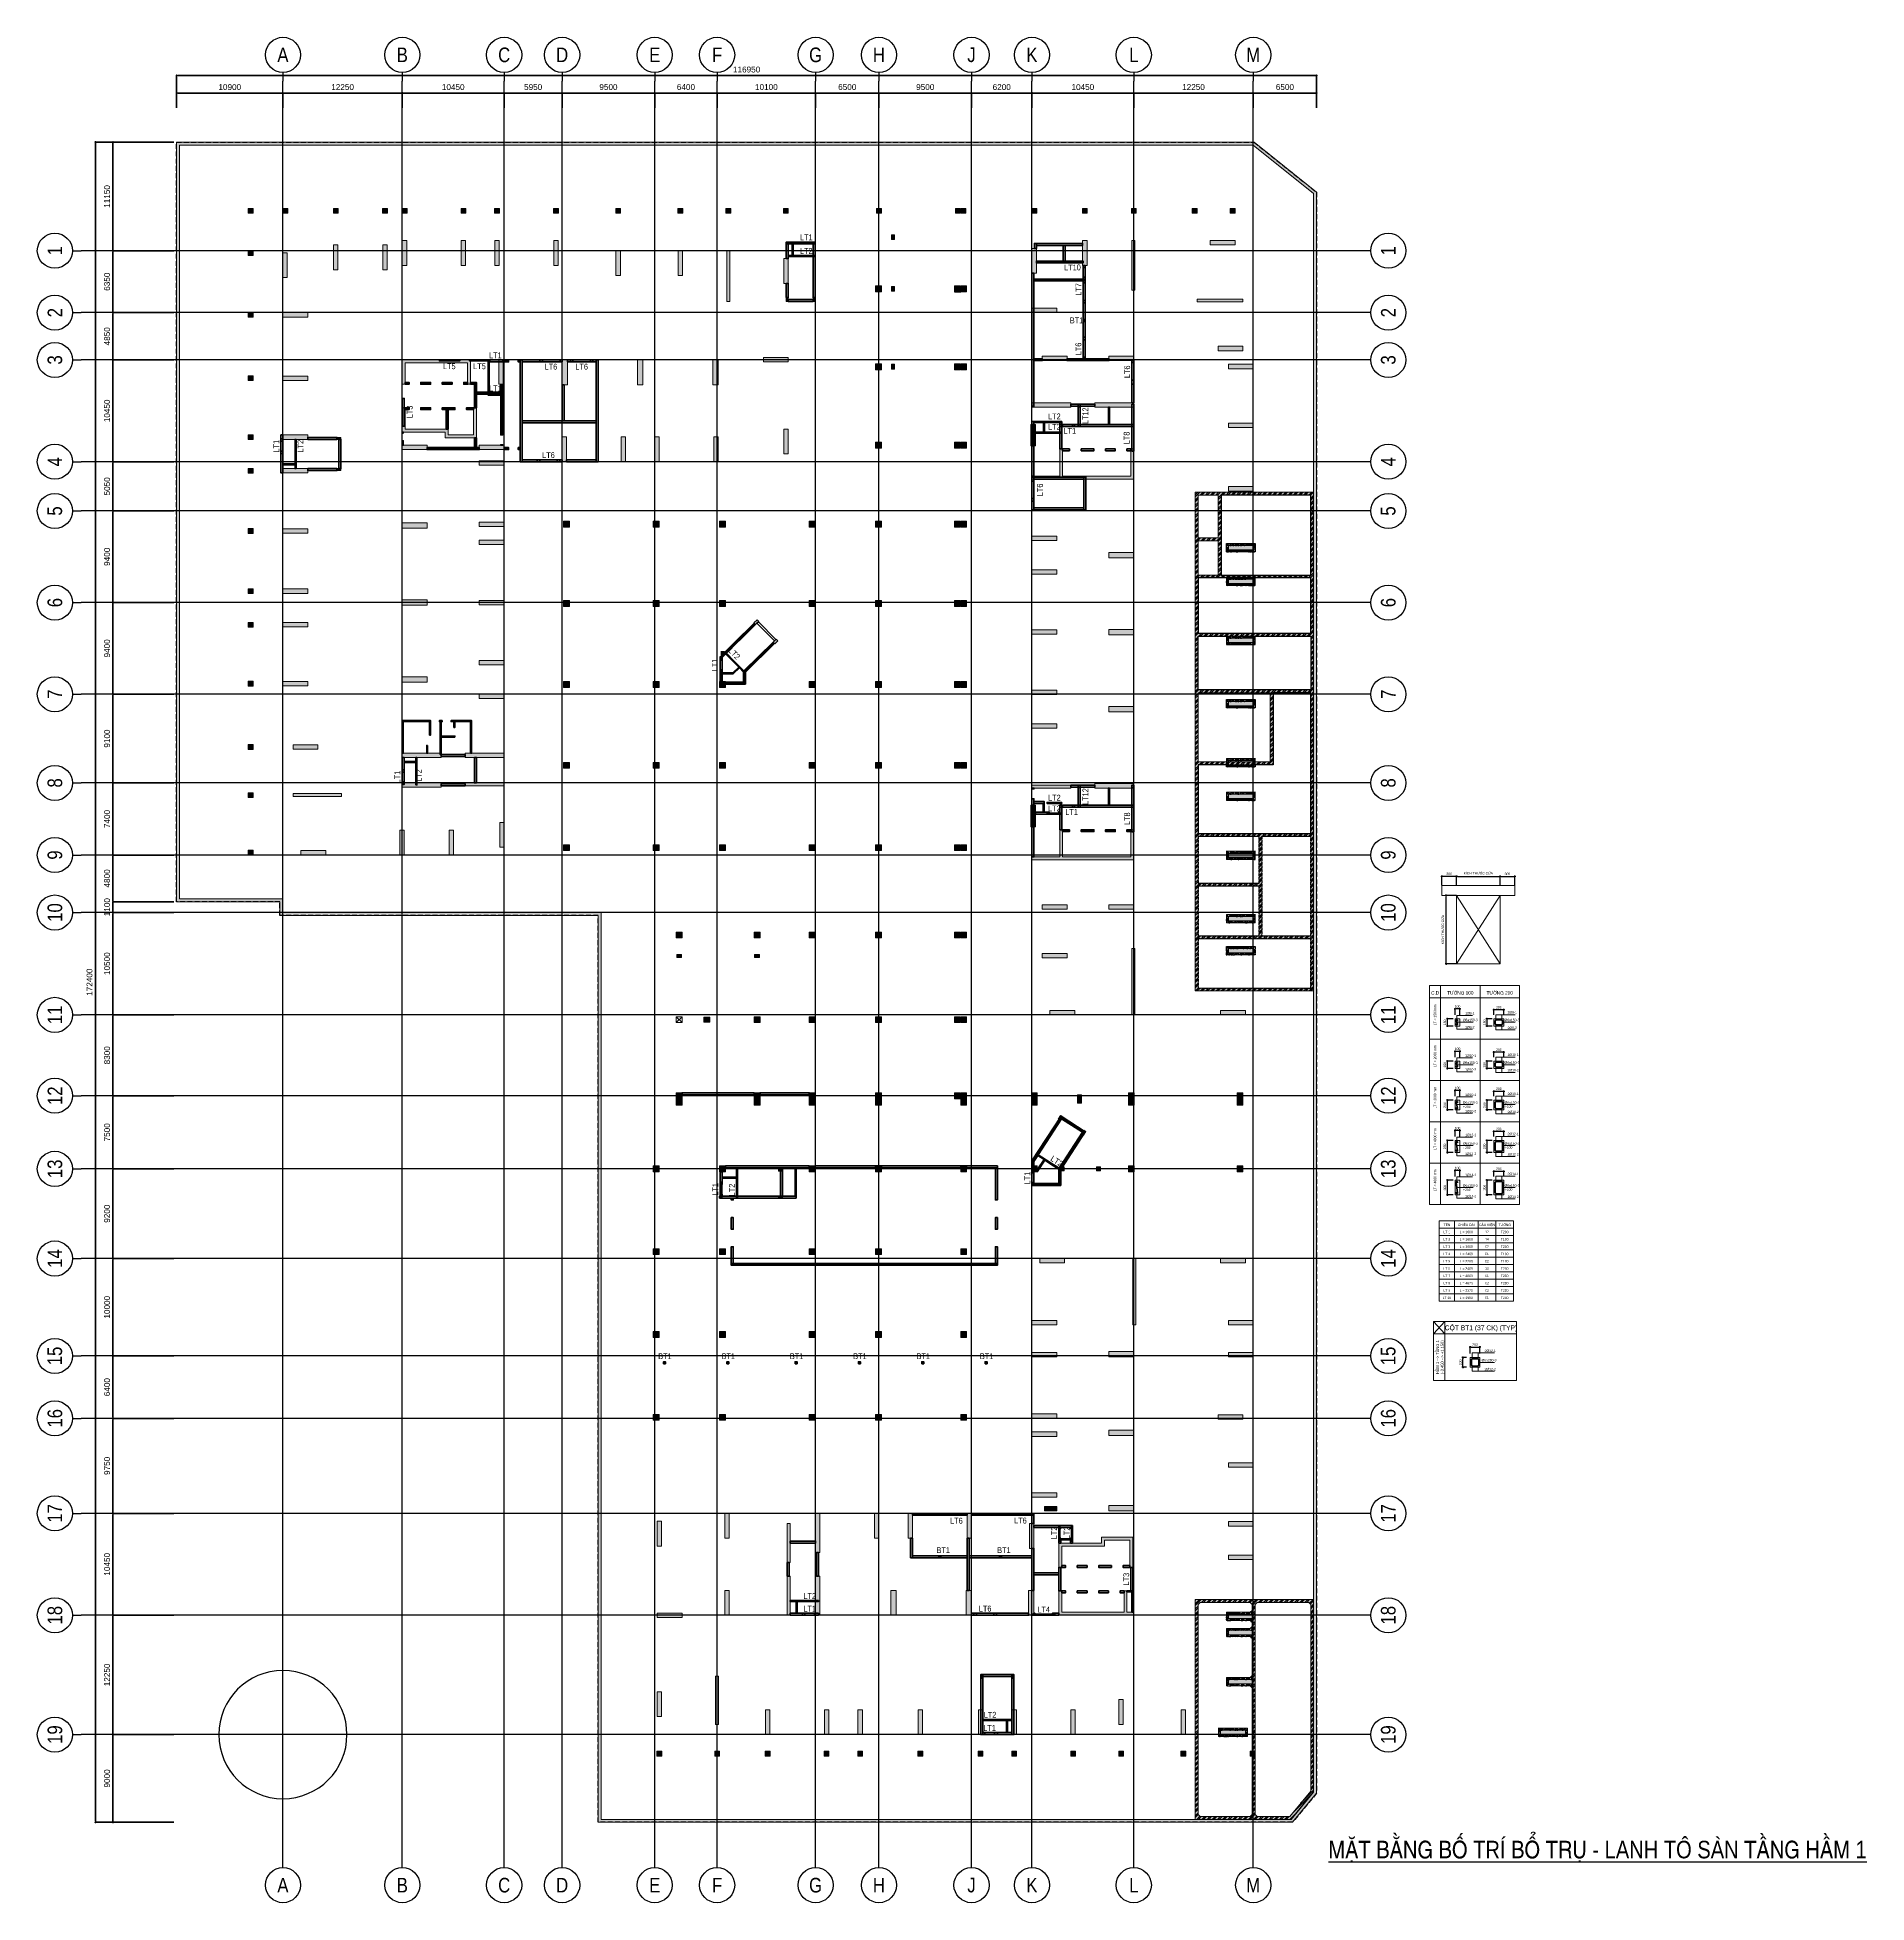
# Model space of a CAD drawing. Header units: millimetres. Extents: x -25197 to 555828, y -17247 to 174153.
# Drawn here: x 177040 to 364728, y -17247 to 174153 of the extents above; entities that cross this region are included whole.
import ezdxf
from ezdxf.enums import TextEntityAlignment as Align

# ---------------------------------------------------------------- set-up
doc = ezdxf.new("R2010")
doc.units = ezdxf.units.MM
doc.header["$LTSCALE"] = 250
for name, pattern in [('CHG_XX_Cot_Ham 1$0$$AUDIT_BAD_LTYPE3', [0]), ('CHG_XX_Cot_Ham 1$0$MB Ham 2$0$Core 1A$0$Hidden10.5', [1.5, 1, -0.5]), ('CHG_XX_Cot_Ham 1$0$MB_Luoi truc$0$Center101', [13, 10, -1, 1, -1]), ('CHG_XX_Cot_Ham 1$0$MB_Luoi truc$0$HTT Hidden 21', [3, 2, -1]), ('CHG_XX_Luoi truc$0$MB_Luoi truc$0$Center101', [13, 10, -1, 1, -1])]:
    doc.linetypes.add(name, pattern=pattern)
for name, color, linetype, lineweight in [('CDAI', 8, 'Continuous', 35), ('CHG_XX_Cot_Ham 1$0$Ap0302_PC', 150, 'Continuous', 9), ('CHG_XX_Cot_Ham 1$0$Ap0302_PC @ 1 VP1', 150, 'Continuous', 9), ('CHG_XX_Cot_Ham 1$0$Ap0302_PC @ 1 VP2', 150, 'Continuous', 9), ('CHG_XX_Cot_Ham 1$0$Ap0302_PC @ 1 VP3', 150, 'Continuous', 9), ('CHG_XX_Cot_Ham 1$0$Ap0302_PC @ 1 VPModel', 150, 'Continuous', 9), ('CHG_XX_Cot_Ham 1$0$Ap0302_PC @ 150', 150, 'Continuous', 9), ('CHG_XX_Cot_Ham 1$0$Ap0311_H', 8, 'Continuous', 15), ('CHG_XX_Cot_Ham 1$0$KTV', 47, 'Continuous', 9), ('CHG_XX_Cot_Ham 1$0$MB_Luoi truc$0$Dim 300', 1, 'Continuous', 5), ('CHG_XX_Cot_Ham 1$0$MB_Luoi truc$0$Grid Line', 251, 'CHG_XX_Cot_Ham 1$0$MB_Luoi truc$0$Center101', 9), ('CHG_XX_Cot_Ham 1$0$NS-DuongBao', 3, 'Continuous', 18), ('CHG_XX_Cot_Ham 1$0$S_Concrete_Cont_2 Normal', 2, 'Continuous', 13), ('CHG_XX_Cot_Ham 1$0$Start hatch', 8, 'Continuous', 25), ('CHG_XX_Cot_Ham 1$0$Start net bao', 3, 'Continuous', 18), ('CTHEP', 2, 'Continuous', 50), ('DBAO', 3, 'Continuous', 13), ('DGIONG', 4, 'Continuous', 15), ('KTH', 154, 'Continuous', 15), ('MB Ham 1$0$Net cat Tuong', 4, 'Continuous', 40), ('MB Ham 1$0$Thiet bi Ve Sinh', 40, 'Continuous', 9), ('MB Ham 1$0$Wall Line', 4, 'Continuous', 70), ('STICK', 1, 'Continuous', 15)]:
    doc.layers.add(name, color=color, linetype=linetype, lineweight=lineweight)
for name, color, linetype in [('CHG_XX_Cot_Ham 1$0$$AUDIT_BAD_LAYER1', 7, 'Continuous'), ('CHG_XX_Cot_Ham 1$0$MB Ham 2$0$Concrete Line', 6, 'Continuous'), ('CHG_XX_Cot_Ham 1$0$MB Ham 2$0$Opening Hidden', 154, 'CHG_XX_Cot_Ham 1$0$MB Ham 2$0$Core 1A$0$Hidden10.5'), ('CHG_XX_Cot_Ham 1$0$MB_Cot ham$0$Concrete Line', 6, 'Continuous'), ('CHG_XX_Cot_Ham 1$0$mb_cot tang 1-3$0$Concrete Line', 6, 'Continuous'), ('CHG_XX_Cot_Ham 1$0$TAM', 7, 'Continuous'), ('CHG_XX_Luoi truc$0$Grid', 34, 'Continuous'), ('CHG_XX_Luoi truc$0$Grid Line', 8, 'CHG_XX_Luoi truc$0$MB_Luoi truc$0$Center101'), ('MB Ham 1$0$Brick Wall', 4, 'Continuous'), ('MB Ham 1$0$Wall Hatch', 134, 'Continuous'), ('TEXT', 21, 'Continuous'), ('X-Ref', 7, 'Continuous')]:
    doc.layers.add(name, color=color, linetype=linetype)
doc.styles.add('CHG_XX_Cot_Ham 1$0$MB_Luoi truc$0$Arial_C', font='arial.ttf')
doc.styles.add('CHG_XX_Luoi truc$0$MB_Luoi truc$0$Grid A-F$0$VNI-HelveCB', font='VHELVCB_0.TTF')
doc.styles.add('TTP-HelCon', font='VHELVCN_0.TTF')
doc.dimstyles.new('CHG_XX_Cot_Ham 1$0$MB_Luoi truc$0$Dim 300 (A1-A2)', dxfattribs={"dimscale": 300, "dimtxt": 2, "dimasz": 0.7, "dimexe": 0, "dimexo": 1, "dimgap": 1, "dimtad": 1, "dimdec": 0, "dimzin": 12, "dimdsep": 46, "dimtxsty": 'CHG_XX_Cot_Ham 1$0$MB_Luoi truc$0$Arial_C', "dimblk": 'CHG_XX_Cot_Ham 1$0$MB_Luoi truc$0$_Dot', "dimcen": 1, "dimclrd": 256, "dimclre": 256, "dimclrt": 3, "dimadec": 0, "dimazin": 0, "dimtfac": 1, "dimtdec": 0, "dimtix": 1, "dimtmove": 2, "dimatfit": 3, "dimldrblk": 'CHG_XX_Cot_Ham 1$0$MB_Luoi truc$0$HTT Arrow 30', "dimfxl": 1, "dimtolj": 1, "dimtzin": 0, "dimarcsym": 0})
doc.dimstyles.new('TTP-20', dxfattribs={"dimscale": 100, "dimtxt": 2.5, "dimasz": 1, "dimexe": 1, "dimexo": 0.0625, "dimgap": 0.09, "dimtad": 0, "dimtoh": 1, "dimdec": 4, "dimlfac": 0.2, "dimrnd": 1, "dimdsep": 46, "dimtxsty": 'TTP-HelCon', "dimblk": 'Stick', "dimcen": 0.09, "dimdle": 1.5, "dimclrd": 256, "dimclre": 256, "dimclrt": 7, "dimadec": 0, "dimazin": 0, "dimtfac": 1, "dimtdec": 4, "dimtix": 1, "dimtmove": 0, "dimatfit": 3, "dimfxl": 1, "dimtvp": 1, "dimtolj": 1, "dimtzin": 0, "dimarcsym": 0})
pattern_1 = [(45, (-2213769.43, 588216.8), (-265.165043, 265.165043), []), (45, (-2213592.66, 588216.8), (-265.165043, 265.165043), [])]
pattern_2 = [(50, (-2213769.43, 588216.8), (358.63009, -31.376067), [37.5, -412.5]), (355, (-2213769.43, 588216.8), (-69.375667, 376.096067), [30, -330]), (100.451444, (-2213739.55, 588214.2), (289.254423, 344.719995), [31.870096, -350.571056]), (46.1842, (-2213769.43, 588316.8), (533.620665, -82.75964), [56.25, -618.75]), (96.635635, (-2213724.97, 588309.9), (467.33097, 487.0593), [47.80517, -525.85688]), (351.184164, (-2213769.43, 588316.8), (467.33097, 487.0593), [45, -495]), (21, (-2213719.43, 588291.8), (298.453526, -201.309445), [37.5, -412.5]), (326, (-2213719.43, 588291.8), (121.657666, 362.57502), [30, -330]), (71.451445, (-2213694.56, 588275.03), (420.11119, 161.265576), [31.870095, -350.571056]), (37.5, (-2213769.43, 588216.81), (6.079928, 166.446927), [0, -326, 0, -335, 0, -331.25]), (7.5, (-2213769.43, 588216.81), (131.534769, 197.205856), [0, -191, 0, -318.5, 0, -126.25]), (327.5, (-2213880.93, 588216.81), (266.911218, -11.277436), [0, -125, 0, -390, 0, -517.5]), (317.5, (-2213930.93, 588216.8), (291.593085, 50.052491), [0, -162.5, 0, -259, 0, -367.5])]
pattern_3 = [(50, (0, 0), (358.6301, -31.37607), [37.5, -412.5]), (355, (0, 0), (-69.3757, 376.0961), [30, -330]), (100.45144, (29.9, -2.6), (289.2544, 344.72), [31.8701, -350.5711]), (46.1842, (0, 100), (533.6207, -82.7596), [56.25, -618.75]), (96.63564, (44.47, 93.1), (467.331, 487.0593), [47.8052, -525.8569]), (351.18416, (0, 100), (467.331, 487.0593), [45, -495]), (21, (50, 75), (298.4535, -201.30945), [37.5, -412.5]), (326, (50, 75), (121.6577, 362.575), [30, -330]), (71.45144, (74.87, 58.22), (420.1112, 161.2656), [31.8701, -350.5711]), (37.5, (0, 0), (6.07993, 166.44693), [0, -326, 0, -335, 0, -331.25]), (7.5, (0, 0), (131.53477, 197.20586), [0, -191, 0, -318.5, 0, -126.25]), (327.5, (-111.5, 0), (266.91122, -11.27744), [0, -125, 0, -390, 0, -517.5]), (317.5, (-161.5, 0), (291.5931, 50.0525), [0, -162.5, 0, -259, 0, -367.5])]
pattern_4 = [(45, (3e-06, 7e-07), (-265.16504, 265.16504), []), (45, (176.78, 7e-07), (-265.16504, 265.16504), [])]
pattern_5 = [(50, (-50, -50), (358.6301, -31.3761), [37.5, -412.5]), (355, (-50, -50), (-69.3757, 376.0961), [30, -330]), (100.45144, (-20.1, -52.6), (289.2544, 344.72), [31.8701, -350.5711]), (46.1842, (-50, 50), (533.6207, -82.7596), [56.25, -618.75]), (96.63564, (-5.53, 43.1), (467.331, 487.0593), [47.8052, -525.8569]), (351.18416, (-50, 50), (467.331, 487.0593), [45, -495]), (21, (0, 25), (298.4535, -201.30945), [37.5, -412.5]), (326, (0, 25), (121.6577, 362.575), [30, -330]), (71.45144, (24.87, 8.22), (420.1112, 161.2656), [31.8701, -350.5711]), (37.5, (-50, -50), (6.07993, 166.44693), [0, -326, 0, -335, 0, -331.25]), (7.5, (-50, -50), (131.53477, 197.20586), [0, -191, 0, -318.5, 0, -126.25]), (327.5, (-161.5, -50), (266.91122, -11.27744), [0, -125, 0, -390, 0, -517.5]), (317.5, (-211.5, -50), (291.5931, 50.0525), [0, -162.5, 0, -259, 0, -367.5])]
pattern_6 = [(45, (202236.88, -5e-10), (-61.871843, 61.871843), [])]
pattern_7 = [(135, (202236.88, -5e-10), (-61.871843, -61.871843), [])]

# ---------------------------------------------------------------- blocks, each defined once
blk = doc.blocks.new('Stick')
at = {"layer": 'STICK'}
h = blk.add_hatch(color=256, dxfattribs=at)
edge = h.paths.add_edge_path()
edge.add_line((0.3, 0.5), (-0.5, -0.3))
edge.add_arc((-0.4, -0.4), 0.141, 135, 315)
edge.add_line((-0.3, -0.5), (0.5, 0.3))
edge.add_arc((0.4, 0.4), 0.141, 315, 495)
blk.add_line((1, 0), (-1, 0), dxfattribs=at)
blk.add_lwpolyline([(0.3, 0.5), (-0.5, -0.3, 1), (-0.3, -0.5), (0.5, 0.3, 1), (0.3, 0.5, 1)], format="xyb", dxfattribs=at)
blk = doc.blocks.new('*D1467')
at = {"layer": 'Defpoints', "color": 0, "transparency": 16777216}
for p in [(322303, 73455), (321703, 72705), (322303, 72705)]:
    blk.add_point(p, dxfattribs=at)
at = {"layer": 'KTH', "lineweight": -2, "transparency": 16777216}
for p, q in [((322297, 73455), (321603, 73455)), ((321703, 73355), (321703, 72805)), ((322297, 72705), (321603, 72705))]:
    blk.add_line(p, q, dxfattribs=at)
at = {"layer": 'KTH', "lineweight": -2, "transparency": 16777216, "xscale": 100, "yscale": 100, "zscale": 100}
for p, rotation in [((321703, 73455), 90), ((321703, 72705), 270)]:
    blk.add_blockref('Stick', p, dxfattribs=dict(at, rotation=rotation))
at = {"layer": 'KTH', "color": 7, "transparency": 16777216, "insert": (321448, 73080), "char_height": 250, "attachment_point": 5, "rotation": 90, "style": 'TTP-HelCon'}
blk.add_mtext('\\A1;150', dxfattribs=at)
blk = doc.blocks.new('*D1468')
at = {"layer": 'Defpoints', "color": 0, "transparency": 16777216}
for p in [(322500, 74453), (322500, 73853), (323000, 73853)]:
    blk.add_point(p, dxfattribs=at)
at = {"layer": 'KTH', "lineweight": -2, "transparency": 16777216}
for p, q in [((322500, 73859), (322500, 74553)), ((322900, 74453), (322600, 74453)), ((323000, 73859), (323000, 74553))]:
    blk.add_line(p, q, dxfattribs=at)
at = {"layer": 'KTH', "lineweight": -2, "transparency": 16777216, "xscale": 100, "yscale": 100, "zscale": 100, "rotation": 180}
blk.add_blockref('Stick', (322500, 74453), dxfattribs=at)
at = {"layer": 'KTH', "lineweight": -2, "transparency": 16777216, "xscale": 100, "yscale": 100, "zscale": 100}
blk.add_blockref('Stick', (323000, 74453), dxfattribs=at)
at = {"layer": 'KTH', "color": 7, "transparency": 16777216, "insert": (322750, 74708), "char_height": 250, "attachment_point": 5, "style": 'TTP-HelCon'}
blk.add_mtext('\\A1;100', dxfattribs=at)
blk = doc.blocks.new('*D1449')
at = {"layer": 'Defpoints', "color": 0, "transparency": 16777216}
for p in [(326489, 74365), (326489, 73849), (327489, 73849)]:
    blk.add_point(p, dxfattribs=at)
at = {"layer": 'KTH', "lineweight": -2, "transparency": 16777216}
for p, q in [((326489, 73855), (326489, 74465)), ((327389, 74365), (326589, 74365)), ((327489, 73855), (327489, 74465))]:
    blk.add_line(p, q, dxfattribs=at)
at = {"layer": 'KTH', "lineweight": -2, "transparency": 16777216, "xscale": 100, "yscale": 100, "zscale": 100, "rotation": 180}
blk.add_blockref('Stick', (326489, 74365), dxfattribs=at)
at = {"layer": 'KTH', "lineweight": -2, "transparency": 16777216, "xscale": 100, "yscale": 100, "zscale": 100}
blk.add_blockref('Stick', (327489, 74365), dxfattribs=at)
at = {"layer": 'KTH', "color": 7, "transparency": 16777216, "insert": (326989, 74620), "char_height": 250, "attachment_point": 5, "style": 'TTP-HelCon'}
blk.add_mtext('\\A1;200', dxfattribs=at)
blk = doc.blocks.new('*D1450')
at = {"layer": 'Defpoints', "color": 0, "transparency": 16777216}
for p in [(326301, 73455), (325770, 72705), (326301, 72705)]:
    blk.add_point(p, dxfattribs=at)
at = {"layer": 'KTH', "lineweight": -2, "transparency": 16777216}
for p, q in [((326295, 73455), (325670, 73455)), ((325770, 73355), (325770, 72805)), ((326295, 72705), (325670, 72705))]:
    blk.add_line(p, q, dxfattribs=at)
at = {"layer": 'KTH', "lineweight": -2, "transparency": 16777216, "xscale": 100, "yscale": 100, "zscale": 100}
for p, rotation in [((325770, 73455), 90), ((325770, 72705), 270)]:
    blk.add_blockref('Stick', p, dxfattribs=dict(at, rotation=rotation))
at = {"layer": 'KTH', "color": 7, "transparency": 16777216, "insert": (325515, 73080), "char_height": 250, "attachment_point": 5, "rotation": 90, "style": 'TTP-HelCon'}
blk.add_mtext('\\A1;150', dxfattribs=at)
blk = doc.blocks.new('*D1451')
at = {"layer": 'Defpoints', "color": 0, "transparency": 16777216}
for p in [(322303, 65092), (321703, 64092), (322303, 64092)]:
    blk.add_point(p, dxfattribs=at)
at = {"layer": 'KTH', "lineweight": -2, "transparency": 16777216}
for p, q in [((322297, 65092), (321603, 65092)), ((322297, 64092), (321603, 64092)), ((321703, 64992), (321703, 64192))]:
    blk.add_line(p, q, dxfattribs=at)
at = {"layer": 'KTH', "lineweight": -2, "transparency": 16777216, "xscale": 100, "yscale": 100, "zscale": 100}
for p, rotation in [((321703, 65092), 90), ((321703, 64092), 270)]:
    blk.add_blockref('Stick', p, dxfattribs=dict(at, rotation=rotation))
at = {"layer": 'KTH', "color": 7, "transparency": 16777216, "insert": (321448, 64592), "char_height": 250, "attachment_point": 5, "rotation": 90, "style": 'TTP-HelCon'}
blk.add_mtext('\\A1;200', dxfattribs=at)
blk = doc.blocks.new('*D1452')
at = {"layer": 'Defpoints', "color": 0, "transparency": 16777216}
for p in [(322500, 66090), (322500, 65490), (323000, 65490)]:
    blk.add_point(p, dxfattribs=at)
at = {"layer": 'KTH', "lineweight": -2, "transparency": 16777216}
for p, q in [((322500, 65497), (322500, 66190)), ((322900, 66090), (322600, 66090)), ((323000, 65497), (323000, 66190))]:
    blk.add_line(p, q, dxfattribs=at)
at = {"layer": 'KTH', "lineweight": -2, "transparency": 16777216, "xscale": 100, "yscale": 100, "zscale": 100, "rotation": 180}
blk.add_blockref('Stick', (322500, 66090), dxfattribs=at)
at = {"layer": 'KTH', "lineweight": -2, "transparency": 16777216, "xscale": 100, "yscale": 100, "zscale": 100}
blk.add_blockref('Stick', (323000, 66090), dxfattribs=at)
at = {"layer": 'KTH', "color": 7, "transparency": 16777216, "insert": (322750, 66346), "char_height": 250, "attachment_point": 5, "style": 'TTP-HelCon'}
blk.add_mtext('\\A1;100', dxfattribs=at)
blk = doc.blocks.new('*D1453')
at = {"layer": 'Defpoints', "color": 0, "transparency": 16777216}
for p in [(326489, 66002), (326489, 65486), (327489, 65486)]:
    blk.add_point(p, dxfattribs=at)
at = {"layer": 'KTH', "lineweight": -2, "transparency": 16777216}
for p, q in [((326489, 65492), (326489, 66102)), ((327389, 66002), (326589, 66002)), ((327489, 65492), (327489, 66102))]:
    blk.add_line(p, q, dxfattribs=at)
at = {"layer": 'KTH', "lineweight": -2, "transparency": 16777216, "xscale": 100, "yscale": 100, "zscale": 100, "rotation": 180}
blk.add_blockref('Stick', (326489, 66002), dxfattribs=at)
at = {"layer": 'KTH', "lineweight": -2, "transparency": 16777216, "xscale": 100, "yscale": 100, "zscale": 100}
blk.add_blockref('Stick', (327489, 66002), dxfattribs=at)
at = {"layer": 'KTH', "color": 7, "transparency": 16777216, "insert": (326989, 66258), "char_height": 250, "attachment_point": 5, "style": 'TTP-HelCon'}
blk.add_mtext('\\A1;200', dxfattribs=at)
blk = doc.blocks.new('*D1454')
at = {"layer": 'Defpoints', "color": 0, "transparency": 16777216}
for p in [(326301, 65092), (325770, 64092), (326301, 64092)]:
    blk.add_point(p, dxfattribs=at)
at = {"layer": 'KTH', "lineweight": -2, "transparency": 16777216}
for p, q in [((326295, 65092), (325670, 65092)), ((326295, 64092), (325670, 64092)), ((325770, 64992), (325770, 64192))]:
    blk.add_line(p, q, dxfattribs=at)
at = {"layer": 'KTH', "lineweight": -2, "transparency": 16777216, "xscale": 100, "yscale": 100, "zscale": 100}
for p, rotation in [((325770, 65092), 90), ((325770, 64092), 270)]:
    blk.add_blockref('Stick', p, dxfattribs=dict(at, rotation=rotation))
at = {"layer": 'KTH', "color": 7, "transparency": 16777216, "insert": (325515, 64592), "char_height": 250, "attachment_point": 5, "rotation": 90, "style": 'TTP-HelCon'}
blk.add_mtext('\\A1;200', dxfattribs=at)
blk = doc.blocks.new('*D1455')
at = {"layer": 'Defpoints', "color": 0, "transparency": 16777216}
for p in [(322303, 69108), (321703, 68358), (322303, 68358)]:
    blk.add_point(p, dxfattribs=at)
at = {"layer": 'KTH', "lineweight": -2, "transparency": 16777216}
for p, q in [((322297, 69108), (321603, 69108)), ((321703, 69008), (321703, 68458)), ((322297, 68358), (321603, 68358))]:
    blk.add_line(p, q, dxfattribs=at)
at = {"layer": 'KTH', "lineweight": -2, "transparency": 16777216, "xscale": 100, "yscale": 100, "zscale": 100}
for p, rotation in [((321703, 69108), 90), ((321703, 68358), 270)]:
    blk.add_blockref('Stick', p, dxfattribs=dict(at, rotation=rotation))
at = {"layer": 'KTH', "color": 7, "transparency": 16777216, "insert": (321448, 68733), "char_height": 250, "attachment_point": 5, "rotation": 90, "style": 'TTP-HelCon'}
blk.add_mtext('\\A1;150', dxfattribs=at)
blk = doc.blocks.new('*D1456')
at = {"layer": 'Defpoints', "color": 0, "transparency": 16777216}
for p in [(322500, 70106), (322500, 69506), (323000, 69506)]:
    blk.add_point(p, dxfattribs=at)
at = {"layer": 'KTH', "lineweight": -2, "transparency": 16777216}
for p, q in [((322500, 69513), (322500, 70206)), ((322900, 70106), (322600, 70106)), ((323000, 69513), (323000, 70206))]:
    blk.add_line(p, q, dxfattribs=at)
at = {"layer": 'KTH', "lineweight": -2, "transparency": 16777216, "xscale": 100, "yscale": 100, "zscale": 100, "rotation": 180}
blk.add_blockref('Stick', (322500, 70106), dxfattribs=at)
at = {"layer": 'KTH', "lineweight": -2, "transparency": 16777216, "xscale": 100, "yscale": 100, "zscale": 100}
blk.add_blockref('Stick', (323000, 70106), dxfattribs=at)
at = {"layer": 'KTH', "color": 7, "transparency": 16777216, "insert": (322750, 70362), "char_height": 250, "attachment_point": 5, "style": 'TTP-HelCon'}
blk.add_mtext('\\A1;100', dxfattribs=at)
blk = doc.blocks.new('*D1457')
at = {"layer": 'Defpoints', "color": 0, "transparency": 16777216}
for p in [(326489, 70018), (326489, 69502), (327489, 69502)]:
    blk.add_point(p, dxfattribs=at)
at = {"layer": 'KTH', "lineweight": -2, "transparency": 16777216}
for p, q in [((326489, 69508), (326489, 70118)), ((327389, 70018), (326589, 70018)), ((327489, 69508), (327489, 70118))]:
    blk.add_line(p, q, dxfattribs=at)
at = {"layer": 'KTH', "lineweight": -2, "transparency": 16777216, "xscale": 100, "yscale": 100, "zscale": 100, "rotation": 180}
blk.add_blockref('Stick', (326489, 70018), dxfattribs=at)
at = {"layer": 'KTH', "lineweight": -2, "transparency": 16777216, "xscale": 100, "yscale": 100, "zscale": 100}
blk.add_blockref('Stick', (327489, 70018), dxfattribs=at)
at = {"layer": 'KTH', "color": 7, "transparency": 16777216, "insert": (326989, 70273), "char_height": 250, "attachment_point": 5, "style": 'TTP-HelCon'}
blk.add_mtext('\\A1;200', dxfattribs=at)
blk = doc.blocks.new('*D1458')
at = {"layer": 'Defpoints', "color": 0, "transparency": 16777216}
for p in [(326301, 69108), (325770, 68358), (326301, 68358)]:
    blk.add_point(p, dxfattribs=at)
at = {"layer": 'KTH', "lineweight": -2, "transparency": 16777216}
for p, q in [((326295, 69108), (325670, 69108)), ((325770, 69008), (325770, 68458)), ((326295, 68358), (325670, 68358))]:
    blk.add_line(p, q, dxfattribs=at)
at = {"layer": 'KTH', "lineweight": -2, "transparency": 16777216, "xscale": 100, "yscale": 100, "zscale": 100}
for p, rotation in [((325770, 69108), 90), ((325770, 68358), 270)]:
    blk.add_blockref('Stick', p, dxfattribs=dict(at, rotation=rotation))
at = {"layer": 'KTH', "color": 7, "transparency": 16777216, "insert": (325515, 68733), "char_height": 250, "attachment_point": 5, "rotation": 90, "style": 'TTP-HelCon'}
blk.add_mtext('\\A1;150', dxfattribs=at)
blk = doc.blocks.new('*D1459')
at = {"layer": 'Defpoints', "color": 0, "transparency": 16777216}
for p in [(321703, 59722), (322303, 60972), (322303, 59722)]:
    blk.add_point(p, dxfattribs=at)
at = {"layer": 'KTH', "lineweight": -2, "transparency": 16777216}
for p, q in [((322297, 60972), (321603, 60972)), ((322297, 59722), (321603, 59722)), ((321703, 60872), (321703, 59822))]:
    blk.add_line(p, q, dxfattribs=at)
at = {"layer": 'KTH', "lineweight": -2, "transparency": 16777216, "xscale": 100, "yscale": 100, "zscale": 100}
for p, rotation in [((321703, 60972), 90), ((321703, 59722), 270)]:
    blk.add_blockref('Stick', p, dxfattribs=dict(at, rotation=rotation))
at = {"layer": 'KTH', "color": 7, "transparency": 16777216, "insert": (321448, 60347), "char_height": 250, "attachment_point": 5, "rotation": 90, "style": 'TTP-HelCon'}
blk.add_mtext('\\A1;250', dxfattribs=at)
blk = doc.blocks.new('*D1460')
at = {"layer": 'Defpoints', "color": 0, "transparency": 16777216}
for p in [(322500, 61971), (322500, 61371), (323000, 61371)]:
    blk.add_point(p, dxfattribs=at)
at = {"layer": 'KTH', "lineweight": -2, "transparency": 16777216}
for p, q in [((322500, 61377), (322500, 62071)), ((322900, 61971), (322600, 61971)), ((323000, 61377), (323000, 62071))]:
    blk.add_line(p, q, dxfattribs=at)
at = {"layer": 'KTH', "lineweight": -2, "transparency": 16777216, "xscale": 100, "yscale": 100, "zscale": 100, "rotation": 180}
blk.add_blockref('Stick', (322500, 61971), dxfattribs=at)
at = {"layer": 'KTH', "lineweight": -2, "transparency": 16777216, "xscale": 100, "yscale": 100, "zscale": 100}
blk.add_blockref('Stick', (323000, 61971), dxfattribs=at)
at = {"layer": 'KTH', "color": 7, "transparency": 16777216, "insert": (322750, 62226), "char_height": 250, "attachment_point": 5, "style": 'TTP-HelCon'}
blk.add_mtext('\\A1;100', dxfattribs=at)
blk = doc.blocks.new('*D1461')
at = {"layer": 'Defpoints', "color": 0, "transparency": 16777216}
for p in [(326489, 61883), (326489, 61367), (327489, 61367)]:
    blk.add_point(p, dxfattribs=at)
at = {"layer": 'KTH', "lineweight": -2, "transparency": 16777216}
for p, q in [((326489, 61373), (326489, 61983)), ((327389, 61883), (326589, 61883)), ((327489, 61373), (327489, 61983))]:
    blk.add_line(p, q, dxfattribs=at)
at = {"layer": 'KTH', "lineweight": -2, "transparency": 16777216, "xscale": 100, "yscale": 100, "zscale": 100, "rotation": 180}
blk.add_blockref('Stick', (326489, 61883), dxfattribs=at)
at = {"layer": 'KTH', "lineweight": -2, "transparency": 16777216, "xscale": 100, "yscale": 100, "zscale": 100}
blk.add_blockref('Stick', (327489, 61883), dxfattribs=at)
at = {"layer": 'KTH', "color": 7, "transparency": 16777216, "insert": (326989, 62138), "char_height": 250, "attachment_point": 5, "style": 'TTP-HelCon'}
blk.add_mtext('\\A1;200', dxfattribs=at)
blk = doc.blocks.new('*D1462')
at = {"layer": 'Defpoints', "color": 0, "transparency": 16777216}
for p in [(325770, 59722), (326301, 60972), (326301, 59722)]:
    blk.add_point(p, dxfattribs=at)
at = {"layer": 'KTH', "lineweight": -2, "transparency": 16777216}
for p, q in [((326295, 60972), (325670, 60972)), ((326295, 59722), (325670, 59722)), ((325770, 60872), (325770, 59822))]:
    blk.add_line(p, q, dxfattribs=at)
at = {"layer": 'KTH', "lineweight": -2, "transparency": 16777216, "xscale": 100, "yscale": 100, "zscale": 100}
for p, rotation in [((325770, 60972), 90), ((325770, 59722), 270)]:
    blk.add_blockref('Stick', p, dxfattribs=dict(at, rotation=rotation))
at = {"layer": 'KTH', "color": 7, "transparency": 16777216, "insert": (325515, 60347), "char_height": 250, "attachment_point": 5, "rotation": 90, "style": 'TTP-HelCon'}
blk.add_mtext('\\A1;250', dxfattribs=at)
blk = doc.blocks.new('*D1463')
at = {"layer": 'Defpoints', "color": 0, "transparency": 16777216}
for p in [(322303, 56876), (321703, 55376), (322303, 55376)]:
    blk.add_point(p, dxfattribs=at)
at = {"layer": 'KTH', "lineweight": -2, "transparency": 16777216}
for p, q in [((322297, 56876), (321603, 56876)), ((321703, 56776), (321703, 55476)), ((322297, 55376), (321603, 55376))]:
    blk.add_line(p, q, dxfattribs=at)
at = {"layer": 'KTH', "lineweight": -2, "transparency": 16777216, "xscale": 100, "yscale": 100, "zscale": 100}
for p, rotation in [((321703, 56876), 90), ((321703, 55376), 270)]:
    blk.add_blockref('Stick', p, dxfattribs=dict(at, rotation=rotation))
at = {"layer": 'KTH', "color": 7, "transparency": 16777216, "insert": (321448, 56126), "char_height": 250, "attachment_point": 5, "rotation": 90, "style": 'TTP-HelCon'}
blk.add_mtext('\\A1;300', dxfattribs=at)
blk = doc.blocks.new('*D1464')
at = {"layer": 'Defpoints', "color": 0, "transparency": 16777216}
for p in [(322500, 57875), (322500, 57275), (323000, 57275)]:
    blk.add_point(p, dxfattribs=at)
at = {"layer": 'KTH', "lineweight": -2, "transparency": 16777216}
for p, q in [((322500, 57281), (322500, 57975)), ((322900, 57875), (322600, 57875)), ((323000, 57281), (323000, 57975))]:
    blk.add_line(p, q, dxfattribs=at)
at = {"layer": 'KTH', "lineweight": -2, "transparency": 16777216, "xscale": 100, "yscale": 100, "zscale": 100, "rotation": 180}
blk.add_blockref('Stick', (322500, 57875), dxfattribs=at)
at = {"layer": 'KTH', "lineweight": -2, "transparency": 16777216, "xscale": 100, "yscale": 100, "zscale": 100}
blk.add_blockref('Stick', (323000, 57875), dxfattribs=at)
at = {"layer": 'KTH', "color": 7, "transparency": 16777216, "insert": (322750, 58130), "char_height": 250, "attachment_point": 5, "style": 'TTP-HelCon'}
blk.add_mtext('\\A1;100', dxfattribs=at)
blk = doc.blocks.new('*D1465')
at = {"layer": 'Defpoints', "color": 0, "transparency": 16777216}
for p in [(326489, 57786), (326489, 57270), (327489, 57270)]:
    blk.add_point(p, dxfattribs=at)
at = {"layer": 'KTH', "lineweight": -2, "transparency": 16777216}
for p, q in [((326489, 57277), (326489, 57886)), ((327389, 57786), (326589, 57786)), ((327489, 57277), (327489, 57886))]:
    blk.add_line(p, q, dxfattribs=at)
at = {"layer": 'KTH', "lineweight": -2, "transparency": 16777216, "xscale": 100, "yscale": 100, "zscale": 100, "rotation": 180}
blk.add_blockref('Stick', (326489, 57786), dxfattribs=at)
at = {"layer": 'KTH', "lineweight": -2, "transparency": 16777216, "xscale": 100, "yscale": 100, "zscale": 100}
blk.add_blockref('Stick', (327489, 57786), dxfattribs=at)
at = {"layer": 'KTH', "color": 7, "transparency": 16777216, "insert": (326989, 58042), "char_height": 250, "attachment_point": 5, "style": 'TTP-HelCon'}
blk.add_mtext('\\A1;200', dxfattribs=at)
blk = doc.blocks.new('*D1466')
at = {"layer": 'Defpoints', "color": 0, "transparency": 16777216}
for p in [(326301, 56876), (325770, 55376), (326301, 55376)]:
    blk.add_point(p, dxfattribs=at)
at = {"layer": 'KTH', "lineweight": -2, "transparency": 16777216}
for p, q in [((326295, 56876), (325670, 56876)), ((325770, 56776), (325770, 55476)), ((326295, 55376), (325670, 55376))]:
    blk.add_line(p, q, dxfattribs=at)
at = {"layer": 'KTH', "lineweight": -2, "transparency": 16777216, "xscale": 100, "yscale": 100, "zscale": 100}
for p, rotation in [((325770, 56876), 90), ((325770, 55376), 270)]:
    blk.add_blockref('Stick', p, dxfattribs=dict(at, rotation=rotation))
at = {"layer": 'KTH', "color": 7, "transparency": 16777216, "insert": (325515, 56126), "char_height": 250, "attachment_point": 5, "rotation": 90, "style": 'TTP-HelCon'}
blk.add_mtext('\\A1;300', dxfattribs=at)
blk = doc.blocks.new('*D1469')
at = {"layer": 'Defpoints', "color": 0, "transparency": 16777216}
for p in [(323305, 38694), (323691, 38694), (323691, 37694)]:
    blk.add_point(p, dxfattribs=at)
at = {"layer": 'KTH', "lineweight": -2, "transparency": 16777216}
for p, q in [((323685, 38694), (323205, 38694)), ((323305, 37794), (323305, 38594)), ((323685, 37694), (323205, 37694))]:
    blk.add_line(p, q, dxfattribs=at)
at = {"layer": 'KTH', "lineweight": -2, "transparency": 16777216, "xscale": 100, "yscale": 100, "zscale": 100}
for p, rotation in [((323305, 38694), 90), ((323305, 37694), 270)]:
    blk.add_blockref('Stick', p, dxfattribs=dict(at, rotation=rotation))
at = {"layer": 'KTH', "color": 7, "transparency": 16777216, "insert": (323050, 38194), "char_height": 250, "attachment_point": 5, "rotation": 90, "style": 'TTP-HelCon'}
blk.add_mtext('\\A1;200', dxfattribs=at)
blk = doc.blocks.new('*D1470')
at = {"layer": 'Defpoints', "color": 0, "transparency": 16777216}
for p in [(324055, 39099), (325055, 39760), (325055, 39099)]:
    blk.add_point(p, dxfattribs=at)
at = {"layer": 'KTH', "lineweight": -2, "transparency": 16777216}
for p, q in [((324055, 39105), (324055, 39860)), ((324155, 39760), (324955, 39760)), ((325055, 39105), (325055, 39860))]:
    blk.add_line(p, q, dxfattribs=at)
at = {"layer": 'KTH', "lineweight": -2, "transparency": 16777216, "xscale": 100, "yscale": 100, "zscale": 100, "rotation": 180}
blk.add_blockref('Stick', (324055, 39760), dxfattribs=at)
at = {"layer": 'KTH', "lineweight": -2, "transparency": 16777216, "xscale": 100, "yscale": 100, "zscale": 100}
blk.add_blockref('Stick', (325055, 39760), dxfattribs=at)
at = {"layer": 'KTH', "color": 7, "transparency": 16777216, "insert": (324555, 40015), "char_height": 250, "attachment_point": 5, "style": 'TTP-HelCon'}
blk.add_mtext('\\A1;200', dxfattribs=at)
blk = doc.blocks.new('*D1471')
at = {"layer": 'Defpoints', "color": 0, "transparency": 16777216}
for p in [(321144, 88055), (321144, 87134), (322644, 87134)]:
    blk.add_point(p, dxfattribs=at)
at = {"layer": 'KTH', "lineweight": -2, "transparency": 16777216}
for p, q in [((321144, 87141), (321144, 88155)), ((322544, 88055), (321244, 88055)), ((322644, 87141), (322644, 88155))]:
    blk.add_line(p, q, dxfattribs=at)
at = {"layer": 'KTH', "lineweight": -2, "transparency": 16777216, "xscale": 100, "yscale": 100, "zscale": 100, "rotation": 180}
blk.add_blockref('Stick', (321144, 88055), dxfattribs=at)
at = {"layer": 'KTH', "lineweight": -2, "transparency": 16777216, "xscale": 100, "yscale": 100, "zscale": 100}
blk.add_blockref('Stick', (322644, 88055), dxfattribs=at)
at = {"layer": 'KTH', "color": 7, "transparency": 16777216, "insert": (321894, 88310), "char_height": 250, "attachment_point": 5, "style": 'TTP-HelCon'}
blk.add_mtext('\\A1;300', dxfattribs=at)
blk = doc.blocks.new('*D1472')
at = {"layer": 'Defpoints', "color": 0, "transparency": 16777216}
for p in [(328617, 88055), (327117, 87134), (328617, 87108)]:
    blk.add_point(p, dxfattribs=at)
at = {"layer": 'KTH', "lineweight": -2, "transparency": 16777216}
for p, q in [((327117, 87141), (327117, 88155)), ((327217, 88055), (328517, 88055)), ((328617, 87114), (328617, 88155))]:
    blk.add_line(p, q, dxfattribs=at)
at = {"layer": 'KTH', "lineweight": -2, "transparency": 16777216, "xscale": 100, "yscale": 100, "zscale": 100, "rotation": 180}
blk.add_blockref('Stick', (327117, 88055), dxfattribs=at)
at = {"layer": 'KTH', "lineweight": -2, "transparency": 16777216, "xscale": 100, "yscale": 100, "zscale": 100}
blk.add_blockref('Stick', (328617, 88055), dxfattribs=at)
at = {"layer": 'KTH', "color": 7, "transparency": 16777216, "insert": (327867, 88310), "char_height": 250, "attachment_point": 5, "style": 'TTP-HelCon'}
blk.add_mtext('\\A1;300', dxfattribs=at)
blk = doc.blocks.new('*D1473')
at = {"layer": 'Defpoints', "color": 0, "transparency": 16777216}
for p in [(327117, 88055), (322644, 87134), (327117, 87141)]:
    blk.add_point(p, dxfattribs=at)
at = {"layer": 'KTH', "lineweight": -2, "transparency": 16777216}
for p, q in [((322644, 87141), (322644, 88155)), ((322744, 88055), (327017, 88055)), ((327117, 87147), (327117, 88155))]:
    blk.add_line(p, q, dxfattribs=at)
at = {"layer": 'KTH', "lineweight": -2, "transparency": 16777216, "xscale": 100, "yscale": 100, "zscale": 100, "rotation": 180}
blk.add_blockref('Stick', (322644, 88055), dxfattribs=at)
at = {"layer": 'KTH', "lineweight": -2, "transparency": 16777216, "xscale": 100, "yscale": 100, "zscale": 100}
blk.add_blockref('Stick', (327117, 88055), dxfattribs=at)
at = {"layer": 'KTH', "color": 7, "transparency": 16777216, "insert": (324881, 88379), "char_height": 250, "attachment_point": 5, "style": 'TTP-HelCon'}
blk.add_mtext('\\A1;KÍCH THÖÔÙC CÖÛA', dxfattribs=at)
blk = doc.blocks.new('*D1474')
at = {"layer": 'Defpoints', "color": 0, "transparency": 16777216}
for p in [(321574, 86108), (322644, 86108), (322644, 79079)]:
    blk.add_point(p, dxfattribs=at)
at = {"layer": 'KTH', "lineweight": -2, "transparency": 16777216}
for p, q in [((322638, 86108), (321474, 86108)), ((321574, 79179), (321574, 86008)), ((322638, 79079), (321474, 79079))]:
    blk.add_line(p, q, dxfattribs=at)
at = {"layer": 'KTH', "lineweight": -2, "transparency": 16777216, "xscale": 100, "yscale": 100, "zscale": 100}
for p, rotation in [((321574, 86108), 90), ((321574, 79079), 270)]:
    blk.add_blockref('Stick', p, dxfattribs=dict(at, rotation=rotation))
at = {"layer": 'KTH', "color": 7, "transparency": 16777216, "insert": (321250, 82593), "char_height": 250, "attachment_point": 5, "rotation": 90, "style": 'TTP-HelCon'}
blk.add_mtext('\\A1;{\\fVNI-Helve-Condense|b0|i0|c0|p2;\\C7;KÍCH THÖÔÙC CÖÛA}', dxfattribs=at)
blk = doc.blocks.new('*U2169')
at = {"layer": 'CHG_XX_Luoi truc$0$Grid', "lineweight": -2}
for p, q in [((0, 611), (0, 608)), ((0, -3), (0, 0))]:
    blk.add_line(p, q, dxfattribs=at)
for centre in [(0, 617), (0, -9)]:
    blk.add_circle(centre, 6, dxfattribs=at)
at = {"layer": 'CHG_XX_Luoi truc$0$Grid Line'}
blk.add_line((0, 0), (0, 608), dxfattribs=at)
at = {"layer": 'CHG_XX_Luoi truc$0$Grid', "lineweight": -2, "style": 'CHG_XX_Luoi truc$0$MB_Luoi truc$0$Grid A-F$0$VNI-HelveCB'}
for tag, p in [('GRIDSUB', (0, 617)), ('GRID', (0, -9))]:
    blk.add_attdef(tag, text='', height=5, dxfattribs=at).set_placement(p, align=Align.MIDDLE)
blk = doc.blocks.new('*U2174')
at = {"layer": 'CHG_XX_Luoi truc$0$Grid', "lineweight": -2}
for p, q in [((0, 611), (0, 608)), ((0, -3), (0, 0))]:
    blk.add_line(p, q, dxfattribs=at)
for centre in [(0, 617), (0, -9)]:
    blk.add_circle(centre, 6, dxfattribs=at)
at = {"layer": 'CHG_XX_Luoi truc$0$Grid Line'}
blk.add_line((0, 0), (0, 608), dxfattribs=at)
at = {"layer": 'CHG_XX_Luoi truc$0$Grid', "lineweight": -2, "style": 'CHG_XX_Luoi truc$0$MB_Luoi truc$0$Grid A-F$0$VNI-HelveCB'}
for tag, p in [('GRIDSUB', (0, 617)), ('GRID', (0, -9))]:
    blk.add_attdef(tag, text='', height=5, dxfattribs=at).set_placement(p, align=Align.MIDDLE)
blk = doc.blocks.new('*U2170')
at = {"layer": 'CHG_XX_Luoi truc$0$Grid', "lineweight": -2}
for p, q in [((0, 611), (0, 608)), ((0, -3), (0, 0))]:
    blk.add_line(p, q, dxfattribs=at)
for centre in [(0, 617), (0, -9)]:
    blk.add_circle(centre, 6, dxfattribs=at)
at = {"layer": 'CHG_XX_Luoi truc$0$Grid Line'}
blk.add_line((0, 0), (0, 608), dxfattribs=at)
at = {"layer": 'CHG_XX_Luoi truc$0$Grid', "lineweight": -2, "style": 'CHG_XX_Luoi truc$0$MB_Luoi truc$0$Grid A-F$0$VNI-HelveCB'}
for tag, p in [('GRIDSUB', (0, 617)), ('GRID', (0, -9))]:
    blk.add_attdef(tag, text='', height=5, dxfattribs=at).set_placement(p, align=Align.MIDDLE)
blk = doc.blocks.new('*U2171')
at = {"layer": 'CHG_XX_Luoi truc$0$Grid', "lineweight": -2}
for p, q in [((0, 441), (0, 438)), ((0, -3), (0, 0))]:
    blk.add_line(p, q, dxfattribs=at)
for centre in [(0, 447), (0, -9)]:
    blk.add_circle(centre, 6, dxfattribs=at)
at = {"layer": 'CHG_XX_Luoi truc$0$Grid Line'}
blk.add_line((0, 0), (0, 438), dxfattribs=at)
at = {"layer": 'CHG_XX_Luoi truc$0$Grid', "lineweight": -2, "style": 'CHG_XX_Luoi truc$0$MB_Luoi truc$0$Grid A-F$0$VNI-HelveCB'}
for tag, p in [('GRIDSUB', (0, 447)), ('GRID', (0, -9))]:
    blk.add_attdef(tag, text='', height=5, dxfattribs=at).set_placement(p, align=Align.MIDDLE)
blk = doc.blocks.new('CHG_XX_Luoi truc')
at = {"layer": 'Defpoints', "ltscale": 1500}
blk.add_circle((0, 0), 6575, dxfattribs=at)
at = {"layer": 'CHG_XX_Luoi truc$0$Grid', "xscale": 300, "yscale": 300, "zscale": 300}
for name, p, values in [('*U2170', (0, -12747), {'GRID': 'A', 'GRIDSUB': 'A'}), ('*U2169', (12250, -12747), {'GRID': 'B', 'GRIDSUB': 'B'}), ('*U2169', (22700, -12747), {'GRID': 'C', 'GRIDSUB': 'C'}), ('*U2169', (28650, -12747), {'GRID': 'D', 'GRIDSUB': 'D'}), ('*U2169', (38150, -12747), {'GRID': 'E', 'GRIDSUB': 'E'}), ('*U2169', (44550, -12747), {'GRID': 'F', 'GRIDSUB': 'F'}), ('*U2169', (54650, -12747), {'GRID': 'G', 'GRIDSUB': 'G'}), ('*U2174', (61150, -12747), {'GRID': 'H', 'GRIDSUB': 'H'}), ('*U2169', (70650, -12747), {'GRID': 'J', 'GRIDSUB': 'J'}), ('*U2169', (76850, -12747), {'GRID': 'K', 'GRIDSUB': 'K'}), ('*U2169', (87300, -12747), {'GRID': 'L', 'GRIDSUB': 'L'}), ('*U2169', (99550, -12747), {'GRID': 'M', 'GRIDSUB': 'M'})]:
    blk.add_blockref(name, p, dxfattribs=at).add_auto_attribs(values)
at = {"layer": 'CHG_XX_Luoi truc$0$Grid', "xscale": 300.0000000000013, "yscale": 300.0000000000013, "zscale": 300.0000000000013, "rotation": 90}
for p, values in [((110703, 152250), {'GRID': '1', 'GRIDSUB': '1'}), ((110703, 145900), {'GRID': '2', 'GRIDSUB': '2'}), ((110703, 141050), {'GRID': '3', 'GRIDSUB': '3'}), ((110703, 130600), {'GRID': '4', 'GRIDSUB': '4'}), ((110703, 125550), {'GRID': '5', 'GRIDSUB': '5'}), ((110703, 116150), {'GRID': '6', 'GRIDSUB': '6'}), ((110703, 106750), {'GRID': '7', 'GRIDSUB': '7'}), ((110703, 97650), {'GRID': '8', 'GRIDSUB': '8'}), ((110703, 90250), {'GRID': '9', 'GRIDSUB': '9'}), ((110703, 84350), {'GRID': '10', 'GRIDSUB': '10'}), ((110703, 73850), {'GRID': '11', 'GRIDSUB': '11'}), ((110703, 65550), {'GRID': '12', 'GRIDSUB': '12'}), ((110703, 58050), {'GRID': '13', 'GRIDSUB': '13'}), ((110703, 48850), {'GRID': '14', 'GRIDSUB': '14'}), ((110703, 38850), {'GRID': '15', 'GRIDSUB': '15'}), ((110703, 32450), {'GRID': '16', 'GRIDSUB': '16'}), ((110703, 22700), {'GRID': '17', 'GRIDSUB': '17'}), ((110703, 12250), {'GRID': '18', 'GRIDSUB': '18'}), ((110703, 0), {'GRID': '19', 'GRIDSUB': '19'})]:
    blk.add_blockref('*U2171', p, dxfattribs=at).add_auto_attribs(values)
blk = doc.blocks.new('CHG_XX_Cot_Ham 1$0$MB_Luoi truc$0$_Dot')
at = {"color": 0, "linetype": 'ByBlock', "lineweight": -2}
blk.add_line((-0.5, 0), (-1, 0), dxfattribs=at)
at = {"color": 0, "linetype": 'ByBlock', "const_width": 0.5}
blk.add_lwpolyline([(-0.25, 0, 1), (0.25, 0, 1)], format="xyb", close=True, dxfattribs=at)
blk = doc.blocks.new('*D2235')
at = {"layer": 'CHG_XX_Cot_Ham 1$0$MB_Luoi truc$0$Dim 300', "lineweight": -2, "transparency": 16777216}
for p, q in [((-10900, 166908), (-10900, 168437)), ((-10690, 168437), (-210, 168437)), ((0, 166908), (0, 168437))]:
    blk.add_line(p, q, dxfattribs=at)
at = {"layer": 'Defpoints', "color": 0, "transparency": 16777216}
for p in [(0, 168437), (-10900, 166608), (0, 166608)]:
    blk.add_point(p, dxfattribs=at)
at = {"layer": 'CHG_XX_Cot_Ham 1$0$MB_Luoi truc$0$Dim 300', "lineweight": -2, "transparency": 16777216, "xscale": 210, "yscale": 210, "zscale": 210, "rotation": 180}
blk.add_blockref('CHG_XX_Cot_Ham 1$0$MB_Luoi truc$0$_Dot', (-10900, 168437), dxfattribs=at)
at = {"layer": 'CHG_XX_Cot_Ham 1$0$MB_Luoi truc$0$Dim 300', "lineweight": -2, "transparency": 16777216, "xscale": 210, "yscale": 210, "zscale": 210}
blk.add_blockref('CHG_XX_Cot_Ham 1$0$MB_Luoi truc$0$_Dot', (0, 168437), dxfattribs=at)
at = {"layer": 'CHG_XX_Cot_Ham 1$0$MB_Luoi truc$0$Dim 300', "color": 3, "transparency": 16777216, "insert": (-5450, 169043), "char_height": 600, "attachment_point": 5, "style": 'CHG_XX_Cot_Ham 1$0$MB_Luoi truc$0$Arial_C'}
blk.add_mtext('\\A1;10900', dxfattribs=at)
blk = doc.blocks.new('CHG_XX_Cot_Ham 1$0$MB_Luoi truc$0$HTT Arrow 30')
blk.add_hatch(color=256).paths.add_polyline_path([(-2.5, 0.375), (-2.5, -0.375), (0, 0)])
at = {"color": 0, "linetype": 'ByBlock', "lineweight": -2}
for p, q in [((0, 0), (-2.5, 0.375)), ((-2.5, -0.375), (-2.5, 0.375)), ((0, 0), (-2.5, -0.375))]:
    blk.add_line(p, q, dxfattribs=at)
blk = doc.blocks.new('*D2200')
at = {"layer": 'CHG_XX_Cot_Ham 1$0$MB_Luoi truc$0$Dim 300', "lineweight": -2, "transparency": 16777216}
for p, q in [((0, 166908), (0, 168437)), ((210, 168437), (12040, 168437)), ((12250, 166908), (12250, 168437))]:
    blk.add_line(p, q, dxfattribs=at)
at = {"layer": 'Defpoints', "color": 0, "transparency": 16777216}
for p in [(12250, 168437), (0, 166608), (12250, 166608)]:
    blk.add_point(p, dxfattribs=at)
at = {"layer": 'CHG_XX_Cot_Ham 1$0$MB_Luoi truc$0$Dim 300', "lineweight": -2, "transparency": 16777216, "xscale": 210, "yscale": 210, "zscale": 210, "rotation": 180}
blk.add_blockref('CHG_XX_Cot_Ham 1$0$MB_Luoi truc$0$_Dot', (0, 168437), dxfattribs=at)
at = {"layer": 'CHG_XX_Cot_Ham 1$0$MB_Luoi truc$0$Dim 300', "lineweight": -2, "transparency": 16777216, "xscale": 210, "yscale": 210, "zscale": 210}
blk.add_blockref('CHG_XX_Cot_Ham 1$0$MB_Luoi truc$0$_Dot', (12250, 168437), dxfattribs=at)
at = {"layer": 'CHG_XX_Cot_Ham 1$0$MB_Luoi truc$0$Dim 300', "color": 3, "transparency": 16777216, "insert": (6125, 169043), "char_height": 600, "attachment_point": 5, "style": 'CHG_XX_Cot_Ham 1$0$MB_Luoi truc$0$Arial_C'}
blk.add_mtext('\\A1;12250', dxfattribs=at)
blk = doc.blocks.new('*D2201')
at = {"layer": 'CHG_XX_Cot_Ham 1$0$MB_Luoi truc$0$Dim 300', "lineweight": -2, "transparency": 16777216}
for p, q in [((12250, 166908), (12250, 168437)), ((12460, 168437), (22490, 168437)), ((22700, 166908), (22700, 168437))]:
    blk.add_line(p, q, dxfattribs=at)
at = {"layer": 'Defpoints', "color": 0, "transparency": 16777216}
for p in [(22700, 168437), (12250, 166608), (22700, 166608)]:
    blk.add_point(p, dxfattribs=at)
at = {"layer": 'CHG_XX_Cot_Ham 1$0$MB_Luoi truc$0$Dim 300', "lineweight": -2, "transparency": 16777216, "xscale": 210, "yscale": 210, "zscale": 210, "rotation": 180}
blk.add_blockref('CHG_XX_Cot_Ham 1$0$MB_Luoi truc$0$_Dot', (12250, 168437), dxfattribs=at)
at = {"layer": 'CHG_XX_Cot_Ham 1$0$MB_Luoi truc$0$Dim 300', "lineweight": -2, "transparency": 16777216, "xscale": 210, "yscale": 210, "zscale": 210}
blk.add_blockref('CHG_XX_Cot_Ham 1$0$MB_Luoi truc$0$_Dot', (22700, 168437), dxfattribs=at)
at = {"layer": 'CHG_XX_Cot_Ham 1$0$MB_Luoi truc$0$Dim 300', "color": 3, "transparency": 16777216, "insert": (17475, 169043), "char_height": 600, "attachment_point": 5, "style": 'CHG_XX_Cot_Ham 1$0$MB_Luoi truc$0$Arial_C'}
blk.add_mtext('\\A1;10450', dxfattribs=at)
blk = doc.blocks.new('*D2202')
at = {"layer": 'CHG_XX_Cot_Ham 1$0$MB_Luoi truc$0$Dim 300', "lineweight": -2, "transparency": 16777216}
for p, q in [((22700, 166908), (22700, 168437)), ((22910, 168437), (28440, 168437)), ((28650, 166908), (28650, 168437))]:
    blk.add_line(p, q, dxfattribs=at)
at = {"layer": 'Defpoints', "color": 0, "transparency": 16777216}
for p in [(28650, 168437), (22700, 166608), (28650, 166608)]:
    blk.add_point(p, dxfattribs=at)
at = {"layer": 'CHG_XX_Cot_Ham 1$0$MB_Luoi truc$0$Dim 300', "lineweight": -2, "transparency": 16777216, "xscale": 210, "yscale": 210, "zscale": 210, "rotation": 180}
blk.add_blockref('CHG_XX_Cot_Ham 1$0$MB_Luoi truc$0$_Dot', (22700, 168437), dxfattribs=at)
at = {"layer": 'CHG_XX_Cot_Ham 1$0$MB_Luoi truc$0$Dim 300', "lineweight": -2, "transparency": 16777216, "xscale": 210, "yscale": 210, "zscale": 210}
blk.add_blockref('CHG_XX_Cot_Ham 1$0$MB_Luoi truc$0$_Dot', (28650, 168437), dxfattribs=at)
at = {"layer": 'CHG_XX_Cot_Ham 1$0$MB_Luoi truc$0$Dim 300', "color": 3, "transparency": 16777216, "insert": (25675, 169043), "char_height": 600, "attachment_point": 5, "style": 'CHG_XX_Cot_Ham 1$0$MB_Luoi truc$0$Arial_C'}
blk.add_mtext('\\A1;5950', dxfattribs=at)
blk = doc.blocks.new('*D2203')
at = {"layer": 'CHG_XX_Cot_Ham 1$0$MB_Luoi truc$0$Dim 300', "lineweight": -2, "transparency": 16777216}
for p, q in [((28650, 166908), (28650, 168437)), ((28860, 168437), (37940, 168437)), ((38150, 166908), (38150, 168437))]:
    blk.add_line(p, q, dxfattribs=at)
at = {"layer": 'Defpoints', "color": 0, "transparency": 16777216}
for p in [(38150, 168437), (28650, 166608), (38150, 166608)]:
    blk.add_point(p, dxfattribs=at)
at = {"layer": 'CHG_XX_Cot_Ham 1$0$MB_Luoi truc$0$Dim 300', "lineweight": -2, "transparency": 16777216, "xscale": 210, "yscale": 210, "zscale": 210, "rotation": 180}
blk.add_blockref('CHG_XX_Cot_Ham 1$0$MB_Luoi truc$0$_Dot', (28650, 168437), dxfattribs=at)
at = {"layer": 'CHG_XX_Cot_Ham 1$0$MB_Luoi truc$0$Dim 300', "lineweight": -2, "transparency": 16777216, "xscale": 210, "yscale": 210, "zscale": 210}
blk.add_blockref('CHG_XX_Cot_Ham 1$0$MB_Luoi truc$0$_Dot', (38150, 168437), dxfattribs=at)
at = {"layer": 'CHG_XX_Cot_Ham 1$0$MB_Luoi truc$0$Dim 300', "color": 3, "transparency": 16777216, "insert": (33400, 169043), "char_height": 600, "attachment_point": 5, "style": 'CHG_XX_Cot_Ham 1$0$MB_Luoi truc$0$Arial_C'}
blk.add_mtext('\\A1;9500', dxfattribs=at)
blk = doc.blocks.new('*D2204')
at = {"layer": 'CHG_XX_Cot_Ham 1$0$MB_Luoi truc$0$Dim 300', "lineweight": -2, "transparency": 16777216}
for p, q in [((38150, 166908), (38150, 168437)), ((38360, 168437), (44340, 168437)), ((44550, 166908), (44550, 168437))]:
    blk.add_line(p, q, dxfattribs=at)
at = {"layer": 'Defpoints', "color": 0, "transparency": 16777216}
for p in [(44550, 168437), (38150, 166608), (44550, 166608)]:
    blk.add_point(p, dxfattribs=at)
at = {"layer": 'CHG_XX_Cot_Ham 1$0$MB_Luoi truc$0$Dim 300', "lineweight": -2, "transparency": 16777216, "xscale": 210, "yscale": 210, "zscale": 210, "rotation": 180}
blk.add_blockref('CHG_XX_Cot_Ham 1$0$MB_Luoi truc$0$_Dot', (38150, 168437), dxfattribs=at)
at = {"layer": 'CHG_XX_Cot_Ham 1$0$MB_Luoi truc$0$Dim 300', "lineweight": -2, "transparency": 16777216, "xscale": 210, "yscale": 210, "zscale": 210}
blk.add_blockref('CHG_XX_Cot_Ham 1$0$MB_Luoi truc$0$_Dot', (44550, 168437), dxfattribs=at)
at = {"layer": 'CHG_XX_Cot_Ham 1$0$MB_Luoi truc$0$Dim 300', "color": 3, "transparency": 16777216, "insert": (41350, 169043), "char_height": 600, "attachment_point": 5, "style": 'CHG_XX_Cot_Ham 1$0$MB_Luoi truc$0$Arial_C'}
blk.add_mtext('\\A1;6400', dxfattribs=at)
blk = doc.blocks.new('*D2205')
at = {"layer": 'CHG_XX_Cot_Ham 1$0$MB_Luoi truc$0$Dim 300', "lineweight": -2, "transparency": 16777216}
for p, q in [((44550, 166908), (44550, 168437)), ((44760, 168437), (54440, 168437)), ((54650, 166908), (54650, 168437))]:
    blk.add_line(p, q, dxfattribs=at)
at = {"layer": 'Defpoints', "color": 0, "transparency": 16777216}
for p in [(54650, 168437), (44550, 166608), (54650, 166608)]:
    blk.add_point(p, dxfattribs=at)
at = {"layer": 'CHG_XX_Cot_Ham 1$0$MB_Luoi truc$0$Dim 300', "lineweight": -2, "transparency": 16777216, "xscale": 210, "yscale": 210, "zscale": 210, "rotation": 180}
blk.add_blockref('CHG_XX_Cot_Ham 1$0$MB_Luoi truc$0$_Dot', (44550, 168437), dxfattribs=at)
at = {"layer": 'CHG_XX_Cot_Ham 1$0$MB_Luoi truc$0$Dim 300', "lineweight": -2, "transparency": 16777216, "xscale": 210, "yscale": 210, "zscale": 210}
blk.add_blockref('CHG_XX_Cot_Ham 1$0$MB_Luoi truc$0$_Dot', (54650, 168437), dxfattribs=at)
at = {"layer": 'CHG_XX_Cot_Ham 1$0$MB_Luoi truc$0$Dim 300', "color": 3, "transparency": 16777216, "insert": (49600, 169043), "char_height": 600, "attachment_point": 5, "style": 'CHG_XX_Cot_Ham 1$0$MB_Luoi truc$0$Arial_C'}
blk.add_mtext('\\A1;10100', dxfattribs=at)
blk = doc.blocks.new('*D2206')
at = {"layer": 'CHG_XX_Cot_Ham 1$0$MB_Luoi truc$0$Dim 300', "lineweight": -2, "transparency": 16777216}
for p, q in [((54650, 166908), (54650, 168437)), ((54860, 168437), (60940, 168437)), ((61150, 166908), (61150, 168437))]:
    blk.add_line(p, q, dxfattribs=at)
at = {"layer": 'Defpoints', "color": 0, "transparency": 16777216}
for p in [(61150, 168437), (54650, 166608), (61150, 166608)]:
    blk.add_point(p, dxfattribs=at)
at = {"layer": 'CHG_XX_Cot_Ham 1$0$MB_Luoi truc$0$Dim 300', "lineweight": -2, "transparency": 16777216, "xscale": 210, "yscale": 210, "zscale": 210, "rotation": 180}
blk.add_blockref('CHG_XX_Cot_Ham 1$0$MB_Luoi truc$0$_Dot', (54650, 168437), dxfattribs=at)
at = {"layer": 'CHG_XX_Cot_Ham 1$0$MB_Luoi truc$0$Dim 300', "lineweight": -2, "transparency": 16777216, "xscale": 210, "yscale": 210, "zscale": 210}
blk.add_blockref('CHG_XX_Cot_Ham 1$0$MB_Luoi truc$0$_Dot', (61150, 168437), dxfattribs=at)
at = {"layer": 'CHG_XX_Cot_Ham 1$0$MB_Luoi truc$0$Dim 300', "color": 3, "transparency": 16777216, "insert": (57900, 169043), "char_height": 600, "attachment_point": 5, "style": 'CHG_XX_Cot_Ham 1$0$MB_Luoi truc$0$Arial_C'}
blk.add_mtext('\\A1;6500', dxfattribs=at)
blk = doc.blocks.new('*D2207')
at = {"layer": 'CHG_XX_Cot_Ham 1$0$MB_Luoi truc$0$Dim 300', "lineweight": -2, "transparency": 16777216}
for p, q in [((61150, 166908), (61150, 168437)), ((61360, 168437), (70440, 168437)), ((70650, 166908), (70650, 168437))]:
    blk.add_line(p, q, dxfattribs=at)
at = {"layer": 'Defpoints', "color": 0, "transparency": 16777216}
for p in [(70650, 168437), (61150, 166608), (70650, 166608)]:
    blk.add_point(p, dxfattribs=at)
at = {"layer": 'CHG_XX_Cot_Ham 1$0$MB_Luoi truc$0$Dim 300', "lineweight": -2, "transparency": 16777216, "xscale": 210, "yscale": 210, "zscale": 210, "rotation": 180}
blk.add_blockref('CHG_XX_Cot_Ham 1$0$MB_Luoi truc$0$_Dot', (61150, 168437), dxfattribs=at)
at = {"layer": 'CHG_XX_Cot_Ham 1$0$MB_Luoi truc$0$Dim 300', "lineweight": -2, "transparency": 16777216, "xscale": 210, "yscale": 210, "zscale": 210}
blk.add_blockref('CHG_XX_Cot_Ham 1$0$MB_Luoi truc$0$_Dot', (70650, 168437), dxfattribs=at)
at = {"layer": 'CHG_XX_Cot_Ham 1$0$MB_Luoi truc$0$Dim 300', "color": 3, "transparency": 16777216, "insert": (65900, 169043), "char_height": 600, "attachment_point": 5, "style": 'CHG_XX_Cot_Ham 1$0$MB_Luoi truc$0$Arial_C'}
blk.add_mtext('\\A1;9500', dxfattribs=at)
blk = doc.blocks.new('*D2208')
at = {"layer": 'CHG_XX_Cot_Ham 1$0$MB_Luoi truc$0$Dim 300', "lineweight": -2, "transparency": 16777216}
for p, q in [((70650, 166908), (70650, 168437)), ((70860, 168437), (76640, 168437)), ((76850, 166908), (76850, 168437))]:
    blk.add_line(p, q, dxfattribs=at)
at = {"layer": 'Defpoints', "color": 0, "transparency": 16777216}
for p in [(76850, 168437), (70650, 166608), (76850, 166608)]:
    blk.add_point(p, dxfattribs=at)
at = {"layer": 'CHG_XX_Cot_Ham 1$0$MB_Luoi truc$0$Dim 300', "lineweight": -2, "transparency": 16777216, "xscale": 210, "yscale": 210, "zscale": 210, "rotation": 180}
blk.add_blockref('CHG_XX_Cot_Ham 1$0$MB_Luoi truc$0$_Dot', (70650, 168437), dxfattribs=at)
at = {"layer": 'CHG_XX_Cot_Ham 1$0$MB_Luoi truc$0$Dim 300', "lineweight": -2, "transparency": 16777216, "xscale": 210, "yscale": 210, "zscale": 210}
blk.add_blockref('CHG_XX_Cot_Ham 1$0$MB_Luoi truc$0$_Dot', (76850, 168437), dxfattribs=at)
at = {"layer": 'CHG_XX_Cot_Ham 1$0$MB_Luoi truc$0$Dim 300', "color": 3, "transparency": 16777216, "insert": (73750, 169043), "char_height": 600, "attachment_point": 5, "style": 'CHG_XX_Cot_Ham 1$0$MB_Luoi truc$0$Arial_C'}
blk.add_mtext('\\A1;6200', dxfattribs=at)
blk = doc.blocks.new('*D2209')
at = {"layer": 'CHG_XX_Cot_Ham 1$0$MB_Luoi truc$0$Dim 300', "lineweight": -2, "transparency": 16777216}
for p, q in [((76850, 166908), (76850, 168437)), ((77060, 168437), (87090, 168437)), ((87300, 166908), (87300, 168437))]:
    blk.add_line(p, q, dxfattribs=at)
at = {"layer": 'Defpoints', "color": 0, "transparency": 16777216}
for p in [(87300, 168437), (76850, 166608), (87300, 166608)]:
    blk.add_point(p, dxfattribs=at)
at = {"layer": 'CHG_XX_Cot_Ham 1$0$MB_Luoi truc$0$Dim 300', "lineweight": -2, "transparency": 16777216, "xscale": 210, "yscale": 210, "zscale": 210, "rotation": 180}
blk.add_blockref('CHG_XX_Cot_Ham 1$0$MB_Luoi truc$0$_Dot', (76850, 168437), dxfattribs=at)
at = {"layer": 'CHG_XX_Cot_Ham 1$0$MB_Luoi truc$0$Dim 300', "lineweight": -2, "transparency": 16777216, "xscale": 210, "yscale": 210, "zscale": 210}
blk.add_blockref('CHG_XX_Cot_Ham 1$0$MB_Luoi truc$0$_Dot', (87300, 168437), dxfattribs=at)
at = {"layer": 'CHG_XX_Cot_Ham 1$0$MB_Luoi truc$0$Dim 300', "color": 3, "transparency": 16777216, "insert": (82075, 169043), "char_height": 600, "attachment_point": 5, "style": 'CHG_XX_Cot_Ham 1$0$MB_Luoi truc$0$Arial_C'}
blk.add_mtext('\\A1;10450', dxfattribs=at)
blk = doc.blocks.new('*D2210')
at = {"layer": 'CHG_XX_Cot_Ham 1$0$MB_Luoi truc$0$Dim 300', "lineweight": -2, "transparency": 16777216}
for p, q in [((87300, 166908), (87300, 168437)), ((87510, 168437), (99340, 168437)), ((99550, 166908), (99550, 168437))]:
    blk.add_line(p, q, dxfattribs=at)
at = {"layer": 'Defpoints', "color": 0, "transparency": 16777216}
for p in [(99550, 168437), (87300, 166608), (99550, 166608)]:
    blk.add_point(p, dxfattribs=at)
at = {"layer": 'CHG_XX_Cot_Ham 1$0$MB_Luoi truc$0$Dim 300', "lineweight": -2, "transparency": 16777216, "xscale": 210, "yscale": 210, "zscale": 210, "rotation": 180}
blk.add_blockref('CHG_XX_Cot_Ham 1$0$MB_Luoi truc$0$_Dot', (87300, 168437), dxfattribs=at)
at = {"layer": 'CHG_XX_Cot_Ham 1$0$MB_Luoi truc$0$Dim 300', "lineweight": -2, "transparency": 16777216, "xscale": 210, "yscale": 210, "zscale": 210}
blk.add_blockref('CHG_XX_Cot_Ham 1$0$MB_Luoi truc$0$_Dot', (99550, 168437), dxfattribs=at)
at = {"layer": 'CHG_XX_Cot_Ham 1$0$MB_Luoi truc$0$Dim 300', "color": 3, "transparency": 16777216, "insert": (93425, 169043), "char_height": 600, "attachment_point": 5, "style": 'CHG_XX_Cot_Ham 1$0$MB_Luoi truc$0$Arial_C'}
blk.add_mtext('\\A1;12250', dxfattribs=at)
blk = doc.blocks.new('*D2211')
at = {"layer": 'CHG_XX_Cot_Ham 1$0$MB_Luoi truc$0$Dim 300', "lineweight": -2, "transparency": 16777216}
for p, q in [((99550, 166908), (99550, 168437)), ((99760, 168437), (105840, 168437)), ((106050, 166908), (106050, 168437))]:
    blk.add_line(p, q, dxfattribs=at)
at = {"layer": 'Defpoints', "color": 0, "transparency": 16777216}
for p in [(106050, 168437), (99550, 166608), (106050, 166608)]:
    blk.add_point(p, dxfattribs=at)
at = {"layer": 'CHG_XX_Cot_Ham 1$0$MB_Luoi truc$0$Dim 300', "lineweight": -2, "transparency": 16777216, "xscale": 210, "yscale": 210, "zscale": 210, "rotation": 180}
blk.add_blockref('CHG_XX_Cot_Ham 1$0$MB_Luoi truc$0$_Dot', (99550, 168437), dxfattribs=at)
at = {"layer": 'CHG_XX_Cot_Ham 1$0$MB_Luoi truc$0$Dim 300', "lineweight": -2, "transparency": 16777216, "xscale": 210, "yscale": 210, "zscale": 210}
blk.add_blockref('CHG_XX_Cot_Ham 1$0$MB_Luoi truc$0$_Dot', (106050, 168437), dxfattribs=at)
at = {"layer": 'CHG_XX_Cot_Ham 1$0$MB_Luoi truc$0$Dim 300', "color": 3, "transparency": 16777216, "insert": (102800, 169043), "char_height": 600, "attachment_point": 5, "style": 'CHG_XX_Cot_Ham 1$0$MB_Luoi truc$0$Arial_C'}
blk.add_mtext('\\A1;6500', dxfattribs=at)
blk = doc.blocks.new('*D2212')
at = {"layer": 'CHG_XX_Cot_Ham 1$0$MB_Luoi truc$0$Dim 300', "lineweight": -2, "transparency": 16777216}
for p, q in [((-10900, 166908), (-10900, 170237)), ((105840, 170237), (-10690, 170237)), ((106050, 166908), (106050, 170237))]:
    blk.add_line(p, q, dxfattribs=at)
at = {"layer": 'Defpoints', "color": 0, "transparency": 16777216}
for p in [(-10900, 170237), (-10900, 166608), (106050, 166608)]:
    blk.add_point(p, dxfattribs=at)
at = {"layer": 'CHG_XX_Cot_Ham 1$0$MB_Luoi truc$0$Dim 300', "lineweight": -2, "transparency": 16777216, "xscale": 210, "yscale": 210, "zscale": 210, "rotation": 180}
blk.add_blockref('CHG_XX_Cot_Ham 1$0$MB_Luoi truc$0$_Dot', (-10900, 170237), dxfattribs=at)
at = {"layer": 'CHG_XX_Cot_Ham 1$0$MB_Luoi truc$0$Dim 300', "lineweight": -2, "transparency": 16777216, "xscale": 210, "yscale": 210, "zscale": 210}
blk.add_blockref('CHG_XX_Cot_Ham 1$0$MB_Luoi truc$0$_Dot', (106050, 170237), dxfattribs=at)
at = {"layer": 'CHG_XX_Cot_Ham 1$0$MB_Luoi truc$0$Dim 300', "color": 3, "transparency": 16777216, "insert": (47575, 170843), "char_height": 600, "attachment_point": 5, "style": 'CHG_XX_Cot_Ham 1$0$MB_Luoi truc$0$Arial_C'}
blk.add_mtext('\\A1;116950', dxfattribs=at)
blk = doc.blocks.new('*D2213')
at = {"layer": 'CHG_XX_Cot_Ham 1$0$MB_Luoi truc$0$Dim 300', "lineweight": -2, "transparency": 16777216}
for p, q in [((-11200, 163400), (-17432, 163400)), ((-17432, 163190), (-17432, 152460)), ((-11200, 152250), (-17432, 152250))]:
    blk.add_line(p, q, dxfattribs=at)
at = {"layer": 'Defpoints', "color": 0, "transparency": 16777216}
for p in [(-10900, 163400), (-17432, 152250), (-10900, 152250)]:
    blk.add_point(p, dxfattribs=at)
at = {"layer": 'CHG_XX_Cot_Ham 1$0$MB_Luoi truc$0$Dim 300', "lineweight": -2, "transparency": 16777216, "xscale": 210, "yscale": 210, "zscale": 210}
for p, rotation in [((-17432, 163400), 90), ((-17432, 152250), 270)]:
    blk.add_blockref('CHG_XX_Cot_Ham 1$0$MB_Luoi truc$0$_Dot', p, dxfattribs=dict(at, rotation=rotation))
at = {"layer": 'CHG_XX_Cot_Ham 1$0$MB_Luoi truc$0$Dim 300', "color": 3, "transparency": 16777216, "insert": (-18039, 157825), "char_height": 600, "attachment_point": 5, "rotation": 90, "style": 'CHG_XX_Cot_Ham 1$0$MB_Luoi truc$0$Arial_C'}
blk.add_mtext('\\A1;11150', dxfattribs=at)
blk = doc.blocks.new('*D2214')
at = {"layer": 'CHG_XX_Cot_Ham 1$0$MB_Luoi truc$0$Dim 300', "lineweight": -2, "transparency": 16777216}
for p, q in [((-11200, 152250), (-17432, 152250)), ((-17432, 152040), (-17432, 146110)), ((-11200, 145900), (-17432, 145900))]:
    blk.add_line(p, q, dxfattribs=at)
at = {"layer": 'Defpoints', "color": 0, "transparency": 16777216}
for p in [(-10900, 152250), (-17432, 145900), (-10900, 145900)]:
    blk.add_point(p, dxfattribs=at)
at = {"layer": 'CHG_XX_Cot_Ham 1$0$MB_Luoi truc$0$Dim 300', "lineweight": -2, "transparency": 16777216, "xscale": 210, "yscale": 210, "zscale": 210}
for p, rotation in [((-17432, 152250), 90), ((-17432, 145900), 270)]:
    blk.add_blockref('CHG_XX_Cot_Ham 1$0$MB_Luoi truc$0$_Dot', p, dxfattribs=dict(at, rotation=rotation))
at = {"layer": 'CHG_XX_Cot_Ham 1$0$MB_Luoi truc$0$Dim 300', "color": 3, "transparency": 16777216, "insert": (-18039, 149075), "char_height": 600, "attachment_point": 5, "rotation": 90, "style": 'CHG_XX_Cot_Ham 1$0$MB_Luoi truc$0$Arial_C'}
blk.add_mtext('\\A1;6350', dxfattribs=at)
blk = doc.blocks.new('*D2215')
at = {"layer": 'CHG_XX_Cot_Ham 1$0$MB_Luoi truc$0$Dim 300', "lineweight": -2, "transparency": 16777216}
for p, q in [((-11200, 145900), (-17432, 145900)), ((-17432, 145690), (-17432, 141260)), ((-11200, 141050), (-17432, 141050))]:
    blk.add_line(p, q, dxfattribs=at)
at = {"layer": 'Defpoints', "color": 0, "transparency": 16777216}
for p in [(-10900, 145900), (-17432, 141050), (-10900, 141050)]:
    blk.add_point(p, dxfattribs=at)
at = {"layer": 'CHG_XX_Cot_Ham 1$0$MB_Luoi truc$0$Dim 300', "lineweight": -2, "transparency": 16777216, "xscale": 210, "yscale": 210, "zscale": 210}
for p, rotation in [((-17432, 145900), 90), ((-17432, 141050), 270)]:
    blk.add_blockref('CHG_XX_Cot_Ham 1$0$MB_Luoi truc$0$_Dot', p, dxfattribs=dict(at, rotation=rotation))
at = {"layer": 'CHG_XX_Cot_Ham 1$0$MB_Luoi truc$0$Dim 300', "color": 3, "transparency": 16777216, "insert": (-18039, 143475), "char_height": 600, "attachment_point": 5, "rotation": 90, "style": 'CHG_XX_Cot_Ham 1$0$MB_Luoi truc$0$Arial_C'}
blk.add_mtext('\\A1;4850', dxfattribs=at)
blk = doc.blocks.new('*D2216')
at = {"layer": 'CHG_XX_Cot_Ham 1$0$MB_Luoi truc$0$Dim 300', "lineweight": -2, "transparency": 16777216}
for p, q in [((-11200, 141050), (-17432, 141050)), ((-17432, 140840), (-17432, 130810)), ((-11200, 130600), (-17432, 130600))]:
    blk.add_line(p, q, dxfattribs=at)
at = {"layer": 'Defpoints', "color": 0, "transparency": 16777216}
for p in [(-10900, 141050), (-17432, 130600), (-10900, 130600)]:
    blk.add_point(p, dxfattribs=at)
at = {"layer": 'CHG_XX_Cot_Ham 1$0$MB_Luoi truc$0$Dim 300', "lineweight": -2, "transparency": 16777216, "xscale": 210, "yscale": 210, "zscale": 210}
for p, rotation in [((-17432, 141050), 90), ((-17432, 130600), 270)]:
    blk.add_blockref('CHG_XX_Cot_Ham 1$0$MB_Luoi truc$0$_Dot', p, dxfattribs=dict(at, rotation=rotation))
at = {"layer": 'CHG_XX_Cot_Ham 1$0$MB_Luoi truc$0$Dim 300', "color": 3, "transparency": 16777216, "insert": (-18039, 135825), "char_height": 600, "attachment_point": 5, "rotation": 90, "style": 'CHG_XX_Cot_Ham 1$0$MB_Luoi truc$0$Arial_C'}
blk.add_mtext('\\A1;10450', dxfattribs=at)
blk = doc.blocks.new('*D2217')
at = {"layer": 'CHG_XX_Cot_Ham 1$0$MB_Luoi truc$0$Dim 300', "lineweight": -2, "transparency": 16777216}
for p, q in [((-11200, 130600), (-17432, 130600)), ((-17432, 130390), (-17432, 125760)), ((-11200, 125550), (-17432, 125550))]:
    blk.add_line(p, q, dxfattribs=at)
at = {"layer": 'Defpoints', "color": 0, "transparency": 16777216}
for p in [(-10900, 130600), (-17432, 125550), (-10900, 125550)]:
    blk.add_point(p, dxfattribs=at)
at = {"layer": 'CHG_XX_Cot_Ham 1$0$MB_Luoi truc$0$Dim 300', "lineweight": -2, "transparency": 16777216, "xscale": 210, "yscale": 210, "zscale": 210}
for p, rotation in [((-17432, 130600), 90), ((-17432, 125550), 270)]:
    blk.add_blockref('CHG_XX_Cot_Ham 1$0$MB_Luoi truc$0$_Dot', p, dxfattribs=dict(at, rotation=rotation))
at = {"layer": 'CHG_XX_Cot_Ham 1$0$MB_Luoi truc$0$Dim 300', "color": 3, "transparency": 16777216, "insert": (-18039, 128075), "char_height": 600, "attachment_point": 5, "rotation": 90, "style": 'CHG_XX_Cot_Ham 1$0$MB_Luoi truc$0$Arial_C'}
blk.add_mtext('\\A1;5050', dxfattribs=at)
blk = doc.blocks.new('*D2218')
at = {"layer": 'CHG_XX_Cot_Ham 1$0$MB_Luoi truc$0$Dim 300', "lineweight": -2, "transparency": 16777216}
for p, q in [((-11200, 125550), (-17432, 125550)), ((-17432, 125340), (-17432, 116360)), ((-11200, 116150), (-17432, 116150))]:
    blk.add_line(p, q, dxfattribs=at)
at = {"layer": 'Defpoints', "color": 0, "transparency": 16777216}
for p in [(-10900, 125550), (-17432, 116150), (-10900, 116150)]:
    blk.add_point(p, dxfattribs=at)
at = {"layer": 'CHG_XX_Cot_Ham 1$0$MB_Luoi truc$0$Dim 300', "lineweight": -2, "transparency": 16777216, "xscale": 210, "yscale": 210, "zscale": 210}
for p, rotation in [((-17432, 125550), 90), ((-17432, 116150), 270)]:
    blk.add_blockref('CHG_XX_Cot_Ham 1$0$MB_Luoi truc$0$_Dot', p, dxfattribs=dict(at, rotation=rotation))
at = {"layer": 'CHG_XX_Cot_Ham 1$0$MB_Luoi truc$0$Dim 300', "color": 3, "transparency": 16777216, "insert": (-18039, 120850), "char_height": 600, "attachment_point": 5, "rotation": 90, "style": 'CHG_XX_Cot_Ham 1$0$MB_Luoi truc$0$Arial_C'}
blk.add_mtext('\\A1;9400', dxfattribs=at)
blk = doc.blocks.new('*D2219')
at = {"layer": 'CHG_XX_Cot_Ham 1$0$MB_Luoi truc$0$Dim 300', "lineweight": -2, "transparency": 16777216}
for p, q in [((-11200, 116150), (-17432, 116150)), ((-17432, 115940), (-17432, 106960)), ((-11200, 106750), (-17432, 106750))]:
    blk.add_line(p, q, dxfattribs=at)
at = {"layer": 'Defpoints', "color": 0, "transparency": 16777216}
for p in [(-10900, 116150), (-17432, 106750), (-10900, 106750)]:
    blk.add_point(p, dxfattribs=at)
at = {"layer": 'CHG_XX_Cot_Ham 1$0$MB_Luoi truc$0$Dim 300', "lineweight": -2, "transparency": 16777216, "xscale": 210, "yscale": 210, "zscale": 210}
for p, rotation in [((-17432, 116150), 90), ((-17432, 106750), 270)]:
    blk.add_blockref('CHG_XX_Cot_Ham 1$0$MB_Luoi truc$0$_Dot', p, dxfattribs=dict(at, rotation=rotation))
at = {"layer": 'CHG_XX_Cot_Ham 1$0$MB_Luoi truc$0$Dim 300', "color": 3, "transparency": 16777216, "insert": (-18039, 111450), "char_height": 600, "attachment_point": 5, "rotation": 90, "style": 'CHG_XX_Cot_Ham 1$0$MB_Luoi truc$0$Arial_C'}
blk.add_mtext('\\A1;9400', dxfattribs=at)
blk = doc.blocks.new('*D2220')
at = {"layer": 'CHG_XX_Cot_Ham 1$0$MB_Luoi truc$0$Dim 300', "lineweight": -2, "transparency": 16777216}
for p, q in [((-11200, 106750), (-17432, 106750)), ((-17432, 106540), (-17432, 97860)), ((-11200, 97650), (-17432, 97650))]:
    blk.add_line(p, q, dxfattribs=at)
at = {"layer": 'Defpoints', "color": 0, "transparency": 16777216}
for p in [(-10900, 106750), (-17432, 97650), (-10900, 97650)]:
    blk.add_point(p, dxfattribs=at)
at = {"layer": 'CHG_XX_Cot_Ham 1$0$MB_Luoi truc$0$Dim 300', "lineweight": -2, "transparency": 16777216, "xscale": 210, "yscale": 210, "zscale": 210}
for p, rotation in [((-17432, 106750), 90), ((-17432, 97650), 270)]:
    blk.add_blockref('CHG_XX_Cot_Ham 1$0$MB_Luoi truc$0$_Dot', p, dxfattribs=dict(at, rotation=rotation))
at = {"layer": 'CHG_XX_Cot_Ham 1$0$MB_Luoi truc$0$Dim 300', "color": 3, "transparency": 16777216, "insert": (-18039, 102200), "char_height": 600, "attachment_point": 5, "rotation": 90, "style": 'CHG_XX_Cot_Ham 1$0$MB_Luoi truc$0$Arial_C'}
blk.add_mtext('\\A1;9100', dxfattribs=at)
blk = doc.blocks.new('*D2221')
at = {"layer": 'CHG_XX_Cot_Ham 1$0$MB_Luoi truc$0$Dim 300', "lineweight": -2, "transparency": 16777216}
for p, q in [((-11200, 97650), (-17432, 97650)), ((-17432, 97440), (-17432, 90460)), ((-11200, 90250), (-17432, 90250))]:
    blk.add_line(p, q, dxfattribs=at)
at = {"layer": 'Defpoints', "color": 0, "transparency": 16777216}
for p in [(-10900, 97650), (-17432, 90250), (-10900, 90250)]:
    blk.add_point(p, dxfattribs=at)
at = {"layer": 'CHG_XX_Cot_Ham 1$0$MB_Luoi truc$0$Dim 300', "lineweight": -2, "transparency": 16777216, "xscale": 210, "yscale": 210, "zscale": 210}
for p, rotation in [((-17432, 97650), 90), ((-17432, 90250), 270)]:
    blk.add_blockref('CHG_XX_Cot_Ham 1$0$MB_Luoi truc$0$_Dot', p, dxfattribs=dict(at, rotation=rotation))
at = {"layer": 'CHG_XX_Cot_Ham 1$0$MB_Luoi truc$0$Dim 300', "color": 3, "transparency": 16777216, "insert": (-18039, 93950), "char_height": 600, "attachment_point": 5, "rotation": 90, "style": 'CHG_XX_Cot_Ham 1$0$MB_Luoi truc$0$Arial_C'}
blk.add_mtext('\\A1;7400', dxfattribs=at)
blk = doc.blocks.new('*D2222')
at = {"layer": 'CHG_XX_Cot_Ham 1$0$MB_Luoi truc$0$Dim 300', "lineweight": -2, "transparency": 16777216}
for p, q in [((-11200, 90250), (-17432, 90250)), ((-17432, 90040), (-17432, 85660)), ((-11200, 85450), (-17432, 85450))]:
    blk.add_line(p, q, dxfattribs=at)
at = {"layer": 'Defpoints', "color": 0, "transparency": 16777216}
for p in [(-10900, 90250), (-17432, 85450), (-10900, 85450)]:
    blk.add_point(p, dxfattribs=at)
at = {"layer": 'CHG_XX_Cot_Ham 1$0$MB_Luoi truc$0$Dim 300', "lineweight": -2, "transparency": 16777216, "xscale": 210, "yscale": 210, "zscale": 210}
for p, rotation in [((-17432, 90250), 90), ((-17432, 85450), 270)]:
    blk.add_blockref('CHG_XX_Cot_Ham 1$0$MB_Luoi truc$0$_Dot', p, dxfattribs=dict(at, rotation=rotation))
at = {"layer": 'CHG_XX_Cot_Ham 1$0$MB_Luoi truc$0$Dim 300', "color": 3, "transparency": 16777216, "insert": (-18039, 87850), "char_height": 600, "attachment_point": 5, "rotation": 90, "style": 'CHG_XX_Cot_Ham 1$0$MB_Luoi truc$0$Arial_C'}
blk.add_mtext('\\A1;4800', dxfattribs=at)
blk = doc.blocks.new('*D2223')
at = {"layer": 'CHG_XX_Cot_Ham 1$0$MB_Luoi truc$0$Dim 300', "lineweight": -2, "transparency": 16777216}
for p, q in [((-17432, 85660), (-17432, 85870)), ((-11200, 85450), (-17432, 85450)), ((-17432, 85450), (-17432, 84350)), ((-11416, 84350), (-17432, 84350)), ((-17432, 84140), (-17432, 83930))]:
    blk.add_line(p, q, dxfattribs=at)
at = {"layer": 'Defpoints', "color": 0, "transparency": 16777216}
for p in [(-17432, 84350), (-11116, 84350), (-10900, 85450)]:
    blk.add_point(p, dxfattribs=at)
at = {"layer": 'CHG_XX_Cot_Ham 1$0$MB_Luoi truc$0$Dim 300', "lineweight": -2, "transparency": 16777216, "xscale": 210, "yscale": 210, "zscale": 210}
for p, rotation in [((-17432, 85450), 270), ((-17432, 84350), 90)]:
    blk.add_blockref('CHG_XX_Cot_Ham 1$0$MB_Luoi truc$0$_Dot', p, dxfattribs=dict(at, rotation=rotation))
at = {"layer": 'CHG_XX_Cot_Ham 1$0$MB_Luoi truc$0$Dim 300', "color": 3, "transparency": 16777216, "insert": (-18039, 84900), "char_height": 600, "attachment_point": 5, "rotation": 90, "style": 'CHG_XX_Cot_Ham 1$0$MB_Luoi truc$0$Arial_C'}
blk.add_mtext('\\A1;1100', dxfattribs=at)
blk = doc.blocks.new('*D2224')
at = {"layer": 'CHG_XX_Cot_Ham 1$0$MB_Luoi truc$0$Dim 300', "lineweight": -2, "transparency": 16777216}
for p, q in [((-11200, 84350), (-17432, 84350)), ((-17432, 84140), (-17432, 74060)), ((-11200, 73850), (-17432, 73850))]:
    blk.add_line(p, q, dxfattribs=at)
at = {"layer": 'Defpoints', "color": 0, "transparency": 16777216}
for p in [(-10900, 84350), (-17432, 73850), (-10900, 73850)]:
    blk.add_point(p, dxfattribs=at)
at = {"layer": 'CHG_XX_Cot_Ham 1$0$MB_Luoi truc$0$Dim 300', "lineweight": -2, "transparency": 16777216, "xscale": 210, "yscale": 210, "zscale": 210}
for p, rotation in [((-17432, 84350), 90), ((-17432, 73850), 270)]:
    blk.add_blockref('CHG_XX_Cot_Ham 1$0$MB_Luoi truc$0$_Dot', p, dxfattribs=dict(at, rotation=rotation))
at = {"layer": 'CHG_XX_Cot_Ham 1$0$MB_Luoi truc$0$Dim 300', "color": 3, "transparency": 16777216, "insert": (-18039, 79100), "char_height": 600, "attachment_point": 5, "rotation": 90, "style": 'CHG_XX_Cot_Ham 1$0$MB_Luoi truc$0$Arial_C'}
blk.add_mtext('\\A1;10500', dxfattribs=at)
blk = doc.blocks.new('*D2225')
at = {"layer": 'CHG_XX_Cot_Ham 1$0$MB_Luoi truc$0$Dim 300', "lineweight": -2, "transparency": 16777216}
for p, q in [((-11200, 73850), (-17432, 73850)), ((-17432, 73640), (-17432, 65760)), ((-11200, 65550), (-17432, 65550))]:
    blk.add_line(p, q, dxfattribs=at)
at = {"layer": 'Defpoints', "color": 0, "transparency": 16777216}
for p in [(-10900, 73850), (-17432, 65550), (-10900, 65550)]:
    blk.add_point(p, dxfattribs=at)
at = {"layer": 'CHG_XX_Cot_Ham 1$0$MB_Luoi truc$0$Dim 300', "lineweight": -2, "transparency": 16777216, "xscale": 210, "yscale": 210, "zscale": 210}
for p, rotation in [((-17432, 73850), 90), ((-17432, 65550), 270)]:
    blk.add_blockref('CHG_XX_Cot_Ham 1$0$MB_Luoi truc$0$_Dot', p, dxfattribs=dict(at, rotation=rotation))
at = {"layer": 'CHG_XX_Cot_Ham 1$0$MB_Luoi truc$0$Dim 300', "color": 3, "transparency": 16777216, "insert": (-18039, 69700), "char_height": 600, "attachment_point": 5, "rotation": 90, "style": 'CHG_XX_Cot_Ham 1$0$MB_Luoi truc$0$Arial_C'}
blk.add_mtext('\\A1;8300', dxfattribs=at)
blk = doc.blocks.new('*D2226')
at = {"layer": 'CHG_XX_Cot_Ham 1$0$MB_Luoi truc$0$Dim 300', "lineweight": -2, "transparency": 16777216}
for p, q in [((-11200, 65550), (-17432, 65550)), ((-17432, 65340), (-17432, 58260)), ((-11200, 58050), (-17432, 58050))]:
    blk.add_line(p, q, dxfattribs=at)
at = {"layer": 'Defpoints', "color": 0, "transparency": 16777216}
for p in [(-10900, 65550), (-17432, 58050), (-10900, 58050)]:
    blk.add_point(p, dxfattribs=at)
at = {"layer": 'CHG_XX_Cot_Ham 1$0$MB_Luoi truc$0$Dim 300', "lineweight": -2, "transparency": 16777216, "xscale": 210, "yscale": 210, "zscale": 210}
for p, rotation in [((-17432, 65550), 90), ((-17432, 58050), 270)]:
    blk.add_blockref('CHG_XX_Cot_Ham 1$0$MB_Luoi truc$0$_Dot', p, dxfattribs=dict(at, rotation=rotation))
at = {"layer": 'CHG_XX_Cot_Ham 1$0$MB_Luoi truc$0$Dim 300', "color": 3, "transparency": 16777216, "insert": (-18039, 61800), "char_height": 600, "attachment_point": 5, "rotation": 90, "style": 'CHG_XX_Cot_Ham 1$0$MB_Luoi truc$0$Arial_C'}
blk.add_mtext('\\A1;7500', dxfattribs=at)
blk = doc.blocks.new('*D2227')
at = {"layer": 'CHG_XX_Cot_Ham 1$0$MB_Luoi truc$0$Dim 300', "lineweight": -2, "transparency": 16777216}
for p, q in [((-11200, 58050), (-17432, 58050)), ((-17432, 57840), (-17432, 49060)), ((-11200, 48850), (-17432, 48850))]:
    blk.add_line(p, q, dxfattribs=at)
at = {"layer": 'Defpoints', "color": 0, "transparency": 16777216}
for p in [(-10900, 58050), (-17432, 48850), (-10900, 48850)]:
    blk.add_point(p, dxfattribs=at)
at = {"layer": 'CHG_XX_Cot_Ham 1$0$MB_Luoi truc$0$Dim 300', "lineweight": -2, "transparency": 16777216, "xscale": 210, "yscale": 210, "zscale": 210}
for p, rotation in [((-17432, 58050), 90), ((-17432, 48850), 270)]:
    blk.add_blockref('CHG_XX_Cot_Ham 1$0$MB_Luoi truc$0$_Dot', p, dxfattribs=dict(at, rotation=rotation))
at = {"layer": 'CHG_XX_Cot_Ham 1$0$MB_Luoi truc$0$Dim 300', "color": 3, "transparency": 16777216, "insert": (-18039, 53450), "char_height": 600, "attachment_point": 5, "rotation": 90, "style": 'CHG_XX_Cot_Ham 1$0$MB_Luoi truc$0$Arial_C'}
blk.add_mtext('\\A1;9200', dxfattribs=at)
blk = doc.blocks.new('*D2228')
at = {"layer": 'CHG_XX_Cot_Ham 1$0$MB_Luoi truc$0$Dim 300', "lineweight": -2, "transparency": 16777216}
for p, q in [((-11200, 48850), (-17432, 48850)), ((-17432, 48640), (-17432, 39060)), ((-11200, 38850), (-17432, 38850))]:
    blk.add_line(p, q, dxfattribs=at)
at = {"layer": 'Defpoints', "color": 0, "transparency": 16777216}
for p in [(-10900, 48850), (-17432, 38850), (-10900, 38850)]:
    blk.add_point(p, dxfattribs=at)
at = {"layer": 'CHG_XX_Cot_Ham 1$0$MB_Luoi truc$0$Dim 300', "lineweight": -2, "transparency": 16777216, "xscale": 210, "yscale": 210, "zscale": 210}
for p, rotation in [((-17432, 48850), 90), ((-17432, 38850), 270)]:
    blk.add_blockref('CHG_XX_Cot_Ham 1$0$MB_Luoi truc$0$_Dot', p, dxfattribs=dict(at, rotation=rotation))
at = {"layer": 'CHG_XX_Cot_Ham 1$0$MB_Luoi truc$0$Dim 300', "color": 3, "transparency": 16777216, "insert": (-18039, 43850), "char_height": 600, "attachment_point": 5, "rotation": 90, "style": 'CHG_XX_Cot_Ham 1$0$MB_Luoi truc$0$Arial_C'}
blk.add_mtext('\\A1;10000', dxfattribs=at)
blk = doc.blocks.new('*D2229')
at = {"layer": 'CHG_XX_Cot_Ham 1$0$MB_Luoi truc$0$Dim 300', "lineweight": -2, "transparency": 16777216}
for p, q in [((-11200, 38850), (-17432, 38850)), ((-17432, 38640), (-17432, 32660)), ((-11200, 32450), (-17432, 32450))]:
    blk.add_line(p, q, dxfattribs=at)
at = {"layer": 'Defpoints', "color": 0, "transparency": 16777216}
for p in [(-10900, 38850), (-17432, 32450), (-10900, 32450)]:
    blk.add_point(p, dxfattribs=at)
at = {"layer": 'CHG_XX_Cot_Ham 1$0$MB_Luoi truc$0$Dim 300', "lineweight": -2, "transparency": 16777216, "xscale": 210, "yscale": 210, "zscale": 210}
for p, rotation in [((-17432, 38850), 90), ((-17432, 32450), 270)]:
    blk.add_blockref('CHG_XX_Cot_Ham 1$0$MB_Luoi truc$0$_Dot', p, dxfattribs=dict(at, rotation=rotation))
at = {"layer": 'CHG_XX_Cot_Ham 1$0$MB_Luoi truc$0$Dim 300', "color": 3, "transparency": 16777216, "insert": (-18039, 35650), "char_height": 600, "attachment_point": 5, "rotation": 90, "style": 'CHG_XX_Cot_Ham 1$0$MB_Luoi truc$0$Arial_C'}
blk.add_mtext('\\A1;6400', dxfattribs=at)
blk = doc.blocks.new('*D2230')
at = {"layer": 'CHG_XX_Cot_Ham 1$0$MB_Luoi truc$0$Dim 300', "lineweight": -2, "transparency": 16777216}
for p, q in [((-11200, 32450), (-17432, 32450)), ((-17432, 32240), (-17432, 22910)), ((-11200, 22700), (-17432, 22700))]:
    blk.add_line(p, q, dxfattribs=at)
at = {"layer": 'Defpoints', "color": 0, "transparency": 16777216}
for p in [(-10900, 32450), (-17432, 22700), (-10900, 22700)]:
    blk.add_point(p, dxfattribs=at)
at = {"layer": 'CHG_XX_Cot_Ham 1$0$MB_Luoi truc$0$Dim 300', "lineweight": -2, "transparency": 16777216, "xscale": 210, "yscale": 210, "zscale": 210}
for p, rotation in [((-17432, 32450), 90), ((-17432, 22700), 270)]:
    blk.add_blockref('CHG_XX_Cot_Ham 1$0$MB_Luoi truc$0$_Dot', p, dxfattribs=dict(at, rotation=rotation))
at = {"layer": 'CHG_XX_Cot_Ham 1$0$MB_Luoi truc$0$Dim 300', "color": 3, "transparency": 16777216, "insert": (-18039, 27575), "char_height": 600, "attachment_point": 5, "rotation": 90, "style": 'CHG_XX_Cot_Ham 1$0$MB_Luoi truc$0$Arial_C'}
blk.add_mtext('\\A1;9750', dxfattribs=at)
blk = doc.blocks.new('*D2231')
at = {"layer": 'CHG_XX_Cot_Ham 1$0$MB_Luoi truc$0$Dim 300', "lineweight": -2, "transparency": 16777216}
for p, q in [((-11200, 22700), (-17432, 22700)), ((-17432, 22490), (-17432, 12460)), ((-11200, 12250), (-17432, 12250))]:
    blk.add_line(p, q, dxfattribs=at)
at = {"layer": 'Defpoints', "color": 0, "transparency": 16777216}
for p in [(-10900, 22700), (-17432, 12250), (-10900, 12250)]:
    blk.add_point(p, dxfattribs=at)
at = {"layer": 'CHG_XX_Cot_Ham 1$0$MB_Luoi truc$0$Dim 300', "lineweight": -2, "transparency": 16777216, "xscale": 210, "yscale": 210, "zscale": 210}
for p, rotation in [((-17432, 22700), 90), ((-17432, 12250), 270)]:
    blk.add_blockref('CHG_XX_Cot_Ham 1$0$MB_Luoi truc$0$_Dot', p, dxfattribs=dict(at, rotation=rotation))
at = {"layer": 'CHG_XX_Cot_Ham 1$0$MB_Luoi truc$0$Dim 300', "color": 3, "transparency": 16777216, "insert": (-18039, 17475), "char_height": 600, "attachment_point": 5, "rotation": 90, "style": 'CHG_XX_Cot_Ham 1$0$MB_Luoi truc$0$Arial_C'}
blk.add_mtext('\\A1;10450', dxfattribs=at)
blk = doc.blocks.new('*D2232')
at = {"layer": 'CHG_XX_Cot_Ham 1$0$MB_Luoi truc$0$Dim 300', "lineweight": -2, "transparency": 16777216}
for p, q in [((-11200, 12250), (-17432, 12250)), ((-17432, 12040), (-17432, 210)), ((-11200, 0), (-17432, 0))]:
    blk.add_line(p, q, dxfattribs=at)
at = {"layer": 'Defpoints', "color": 0, "transparency": 16777216}
for p in [(-10900, 12250), (-17432, 0), (-10900, 0)]:
    blk.add_point(p, dxfattribs=at)
at = {"layer": 'CHG_XX_Cot_Ham 1$0$MB_Luoi truc$0$Dim 300', "lineweight": -2, "transparency": 16777216, "xscale": 210, "yscale": 210, "zscale": 210}
for p, rotation in [((-17432, 12250), 90), ((-17432, 0), 270)]:
    blk.add_blockref('CHG_XX_Cot_Ham 1$0$MB_Luoi truc$0$_Dot', p, dxfattribs=dict(at, rotation=rotation))
at = {"layer": 'CHG_XX_Cot_Ham 1$0$MB_Luoi truc$0$Dim 300', "color": 3, "transparency": 16777216, "insert": (-18039, 6125), "char_height": 600, "attachment_point": 5, "rotation": 90, "style": 'CHG_XX_Cot_Ham 1$0$MB_Luoi truc$0$Arial_C'}
blk.add_mtext('\\A1;12250', dxfattribs=at)
blk = doc.blocks.new('*D2233')
at = {"layer": 'CHG_XX_Cot_Ham 1$0$MB_Luoi truc$0$Dim 300', "lineweight": -2, "transparency": 16777216}
for p, q in [((-11200, 163400), (-19232, 163400)), ((-19232, -8790), (-19232, 163190)), ((-11200, -9000), (-19232, -9000))]:
    blk.add_line(p, q, dxfattribs=at)
at = {"layer": 'Defpoints', "color": 0, "transparency": 16777216}
for p in [(-19232, 163400), (-10900, 163400), (-10900, -9000)]:
    blk.add_point(p, dxfattribs=at)
at = {"layer": 'CHG_XX_Cot_Ham 1$0$MB_Luoi truc$0$Dim 300', "lineweight": -2, "transparency": 16777216, "xscale": 210, "yscale": 210, "zscale": 210}
for p, rotation in [((-19232, 163400), 90), ((-19232, -9000), 270)]:
    blk.add_blockref('CHG_XX_Cot_Ham 1$0$MB_Luoi truc$0$_Dot', p, dxfattribs=dict(at, rotation=rotation))
at = {"layer": 'CHG_XX_Cot_Ham 1$0$MB_Luoi truc$0$Dim 300', "color": 3, "transparency": 16777216, "insert": (-19839, 77200), "char_height": 600, "attachment_point": 5, "rotation": 90, "style": 'CHG_XX_Cot_Ham 1$0$MB_Luoi truc$0$Arial_C'}
blk.add_mtext('\\A1;172400', dxfattribs=at)
blk = doc.blocks.new('*U2304')
at = {"layer": 'CHG_XX_Cot_Ham 1$0$Ap0302_PC @ 1 VP1'}
h = blk.add_hatch(color=256, dxfattribs=at)
h.dxf.hatch_style = 1
h.paths.add_polyline_path([(450, 0), (0, 0), (0, -2550), (450, -2550)])
at = {"layer": 'CHG_XX_Cot_Ham 1$0$Ap0302_PC @ 1 VP2'}
h = blk.add_hatch(color=256, dxfattribs=at)
h.dxf.hatch_style = 1
h.paths.add_polyline_path([(450, 0), (0, 0), (0, -2550), (450, -2550)])
at = {"layer": 'CHG_XX_Cot_Ham 1$0$Ap0302_PC @ 1 VP3'}
h = blk.add_hatch(color=256, dxfattribs=at)
h.dxf.hatch_style = 1
h.paths.add_polyline_path([(450, 0), (0, 0), (0, -2550), (450, -2550)])
at = {"layer": 'CHG_XX_Cot_Ham 1$0$Ap0302_PC @ 1 VPModel'}
h = blk.add_hatch(color=256, dxfattribs=at)
h.dxf.hatch_style = 1
h.paths.add_polyline_path([(450, 0), (0, 0), (0, -2550), (450, -2550)])
at = {"layer": 'CHG_XX_Cot_Ham 1$0$Ap0302_PC @ 150'}
h = blk.add_hatch(color=256, dxfattribs=at)
h.dxf.hatch_style = 1
h.paths.add_polyline_path([(450, 0), (0, 0), (0, -2550), (450, -2550)])
blk = doc.blocks.new('CHG_XX_Cot_Ham 1$0$Block A_C450x2250')
at = {"layer": 'CHG_XX_Cot_Ham 1$0$Ap0302_PC'}
blk.add_lwpolyline([(450, -2550), (0, -2550), (0, 0), (450, 0)], close=True, dxfattribs=at)
blk.add_blockref('*U2304', (0, 0), dxfattribs=at)
blk = doc.blocks.new('CHG_XX_Cot_Ham 1$0$Block A_C4950x300')
at = {"layer": 'CHG_XX_Cot_Ham 1$0$Ap0302_PC', "true_color": 0xed1f24}
h = blk.add_hatch(color=240, dxfattribs=at)
h.dxf.hatch_style = 1
h.paths.add_polyline_path([(4950, -300), (4950, 0), (0, 0), (0, -300)])
at = {"layer": 'CHG_XX_Cot_Ham 1$0$Ap0302_PC'}
blk.add_lwpolyline([(4950, -300), (4950, 0), (0, 0), (0, -300)], close=True, dxfattribs=at)
blk = doc.blocks.new('CHG_XX_Cot_Ham 1$0$Block A_C5200x300')
at = {"layer": 'CHG_XX_Cot_Ham 1$0$Ap0302_PC'}
h = blk.add_hatch(color=13, dxfattribs=at)
h.dxf.hatch_style = 1
h.paths.add_polyline_path([(300, 0), (0, 0), (0, -5200), (300, -5200)])
blk.add_lwpolyline([(300, 0), (0, 0), (0, -5200), (300, -5200)], close=True, dxfattribs=at)
blk = doc.blocks.new('*U2305')
at = {"layer": 'CHG_XX_Cot_Ham 1$0$Ap0302_PC @ 1 VP1'}
h = blk.add_hatch(color=50, dxfattribs=at)
h.dxf.hatch_style = 1
h.paths.add_polyline_path([(-300, -300), (-300, 300), (300, 300), (300, -300)])
at = {"layer": 'CHG_XX_Cot_Ham 1$0$Ap0302_PC @ 1 VP2'}
h = blk.add_hatch(color=50, dxfattribs=at)
h.dxf.hatch_style = 1
h.paths.add_polyline_path([(-300, -300), (-300, 300), (300, 300), (300, -300)])
at = {"layer": 'CHG_XX_Cot_Ham 1$0$Ap0302_PC @ 1 VP3'}
h = blk.add_hatch(color=50, dxfattribs=at)
h.dxf.hatch_style = 1
h.paths.add_polyline_path([(-300, -300), (-300, 300), (300, 300), (300, -300)])
at = {"layer": 'CHG_XX_Cot_Ham 1$0$Ap0302_PC @ 1 VPModel'}
h = blk.add_hatch(color=50, dxfattribs=at)
h.dxf.hatch_style = 1
h.paths.add_polyline_path([(-300, -300), (-300, 300), (300, 300), (300, -300)])
at = {"layer": 'CHG_XX_Cot_Ham 1$0$Ap0302_PC @ 150'}
h = blk.add_hatch(color=50, dxfattribs=at)
h.dxf.hatch_style = 1
h.paths.add_polyline_path([(-300, -300), (-300, 300), (300, 300), (300, -300)])
blk = doc.blocks.new('CHG_XX_Cot_Ham 1$0$HoBoi_C600x600')
at = {"layer": 'CHG_XX_Cot_Ham 1$0$Ap0302_PC'}
blk.add_lwpolyline([(300, -300), (300, 300), (-300, 300), (-300, -300)], close=True, dxfattribs=at)
blk.add_blockref('*U2305', (0, 0), dxfattribs=at)
blk = doc.blocks.new('CHG_XX_Cot_Ham 1$0$300x6800')
at = {"layer": 'CHG_XX_Cot_Ham 1$0$Ap0302_PC', "true_color": 0xf26722}
h = blk.add_hatch(color=30, dxfattribs=at)
h.dxf.hatch_style = 1
h.paths.add_polyline_path([(300, 0), (-100, 0), (-100, -6800), (300, -6800)])
at = {"layer": 'CHG_XX_Cot_Ham 1$0$Ap0302_PC'}
blk.add_lwpolyline([(300, 0), (0, 0), (0, -6800), (300, -6800)], close=True, dxfattribs=at)
blk = doc.blocks.new('*D2234')
at = {"layer": 'CHG_XX_Cot_Ham 1$0$MB_Luoi truc$0$Dim 300', "lineweight": -2, "transparency": 16777216}
for p, q in [((-11200, 0), (-17432, 0)), ((-17432, -210), (-17432, -8790)), ((-11200, -9000), (-17432, -9000))]:
    blk.add_line(p, q, dxfattribs=at)
at = {"layer": 'Defpoints', "color": 0, "transparency": 16777216}
for p in [(-10900, 0), (-17432, -9000), (-10900, -9000)]:
    blk.add_point(p, dxfattribs=at)
at = {"layer": 'CHG_XX_Cot_Ham 1$0$MB_Luoi truc$0$Dim 300', "lineweight": -2, "transparency": 16777216, "xscale": 210, "yscale": 210, "zscale": 210}
for p, rotation in [((-17432, 0), 90), ((-17432, -9000), 270)]:
    blk.add_blockref('CHG_XX_Cot_Ham 1$0$MB_Luoi truc$0$_Dot', p, dxfattribs=dict(at, rotation=rotation))
at = {"layer": 'CHG_XX_Cot_Ham 1$0$MB_Luoi truc$0$Dim 300', "color": 3, "transparency": 16777216, "insert": (-18039, -4500), "char_height": 600, "attachment_point": 5, "rotation": 90, "style": 'CHG_XX_Cot_Ham 1$0$MB_Luoi truc$0$Arial_C'}
blk.add_mtext('\\A1;9000', dxfattribs=at)
blk = doc.blocks.new('CHG_XX_Cot_Ham 1$0$300X4700')
at = {"layer": 'CHG_XX_Cot_Ham 1$0$Ap0302_PC', "true_color": 0xd19cc7}
h = blk.add_hatch(color=9, dxfattribs=at)
h.dxf.hatch_style = 1
h.paths.add_polyline_path([(0, 0), (0, -300), (4700, -300), (4700, 0)])
at = {"layer": 'CHG_XX_Cot_Ham 1$0$Ap0302_PC'}
blk.add_lwpolyline([(0, 0), (0, -300), (4700, -300), (4700, 0)], close=True, dxfattribs=at)
blk = doc.blocks.new('CHG_XX_Cot_Ham 1$0$Block B_Core wall')
at = {"layer": 'CHG_XX_Cot_Ham 1$0$Ap0302_PC'}
for points in [[(-7300, 300), (-7300, 3100), (-7600, 3100), (-7600, 300)], [(0, 300), (0, 3100), (-300, 3100), (-300, 300)], [(0, 0), (0, 300), (-10450, 300), (-10450, 0)]]:
    blk.add_hatch(color=256, dxfattribs=at).paths.add_polyline_path(points)
for p, q in [((-7300, 3100), (-7600, 3100)), ((-7600, 3100), (-7600, 300)), ((-7300, 300), (-7300, 3100)), ((-300, 3100), (-300, 300)), ((0, 3100), (-300, 3100)), ((0, 0), (0, 3100)), ((-7600, 300), (-10450, 300)), ((-10450, 300), (-10450, 0)), ((-10450, 0), (0, 0)), ((-300, 300), (-7300, 300))]:
    blk.add_line(p, q, dxfattribs=at)
blk = doc.blocks.new('CHG_XX_Cot_Ham 1$0$cot ram doc')
at = {"layer": 'CHG_XX_Cot_Ham 1$0$Ap0311_H'}
blk.add_solid([(-250, 150), (-250, -150), (250, 150), (250, -150)], dxfattribs=at)
at = {"layer": 'CHG_XX_Cot_Ham 1$0$S_Concrete_Cont_2 Normal', "ltscale": 0.8}
blk.add_lwpolyline([(-250, -150), (250, -150), (250, 150), (-250, 150)], close=True, dxfattribs=at)
blk = doc.blocks.new('CHG_XX_Cot_Ham 1$0$300x9400')
at = {"layer": 'CHG_XX_Cot_Ham 1$0$Ap0302_PC'}
h = blk.add_hatch(color=5, dxfattribs=at)
h.dxf.hatch_style = 1
h.paths.add_polyline_path([(0, -4000), (300, -4000), (300, 0), (0, 0)])
h.paths.add_polyline_path([(300, -5400), (0, -5400), (0, -9400), (300, -9400)])
for points in [[(300, 0), (0, 0), (0, -4000), (300, -4000)], [(300, -5400), (0, -5400), (0, -9400), (300, -9400)]]:
    blk.add_lwpolyline(points, close=True, dxfattribs=at)
blk = doc.blocks.new('CHG_XX_Cot_Ham 1$0$Block A_C10450x300')
at = {"layer": 'CHG_XX_Cot_Ham 1$0$Ap0302_PC', "true_color": 0x139b48}
h = blk.add_hatch(color=114, dxfattribs=at)
h.dxf.hatch_style = 1
h.paths.add_polyline_path([(6450, 150), (6450, -300), (10450, -300), (10450, 150)])
h.paths.add_polyline_path([(4000, -300), (4000, 150), (0, 150), (0, -300)])
at = {"layer": 'CHG_XX_Cot_Ham 1$0$Ap0302_PC'}
for points in [[(0, 150), (4000, 150), (4000, -300), (0, -300)], [(6450, 150), (10450, 150), (10450, -300), (6450, -300)]]:
    blk.add_lwpolyline(points, close=True, dxfattribs=at)
blk = doc.blocks.new('*U2306')
at = {"layer": 'CHG_XX_Cot_Ham 1$0$Ap0302_PC @ 1 VP1'}
h = blk.add_hatch(color=3, dxfattribs=at)
h.dxf.hatch_style = 1
h.paths.add_polyline_path([(-250, -250), (-250, 250), (250, 250), (250, -250)])
at = {"layer": 'CHG_XX_Cot_Ham 1$0$Ap0302_PC @ 1 VP2'}
h = blk.add_hatch(color=3, dxfattribs=at)
h.dxf.hatch_style = 1
h.paths.add_polyline_path([(-250, -250), (-250, 250), (250, 250), (250, -250)])
at = {"layer": 'CHG_XX_Cot_Ham 1$0$Ap0302_PC @ 1 VP3'}
h = blk.add_hatch(color=3, dxfattribs=at)
h.dxf.hatch_style = 1
h.paths.add_polyline_path([(-250, -250), (-250, 250), (250, 250), (250, -250)])
at = {"layer": 'CHG_XX_Cot_Ham 1$0$Ap0302_PC @ 1 VPModel'}
h = blk.add_hatch(color=3, dxfattribs=at)
h.dxf.hatch_style = 1
h.paths.add_polyline_path([(-250, -250), (-250, 250), (250, 250), (250, -250)])
at = {"layer": 'CHG_XX_Cot_Ham 1$0$Ap0302_PC @ 150'}
h = blk.add_hatch(color=3, dxfattribs=at)
h.dxf.hatch_style = 1
h.paths.add_polyline_path([(-250, -250), (-250, 250), (250, 250), (250, -250)])
blk = doc.blocks.new('CHG_XX_Cot_Ham 1$0$500x500')
at = {"layer": 'CHG_XX_Cot_Ham 1$0$Ap0302_PC'}
blk.add_lwpolyline([(250, -250), (250, 250), (-250, 250), (-250, -250)], close=True, dxfattribs=at)
blk.add_blockref('*U2306', (0, 0), dxfattribs=at)
blk = doc.blocks.new('*U2307')
at = {"layer": 'CHG_XX_Cot_Ham 1$0$Ap0302_PC @ 1 VP1'}
h = blk.add_hatch(color=256, dxfattribs=at)
h.dxf.hatch_style = 1
h.paths.add_polyline_path([(550, 0), (0, 0), (0, -2550), (550, -2550)])
at = {"layer": 'CHG_XX_Cot_Ham 1$0$Ap0302_PC @ 1 VP2'}
h = blk.add_hatch(color=256, dxfattribs=at)
h.dxf.hatch_style = 1
h.paths.add_polyline_path([(550, 0), (0, 0), (0, -2550), (550, -2550)])
at = {"layer": 'CHG_XX_Cot_Ham 1$0$Ap0302_PC @ 1 VP3'}
h = blk.add_hatch(color=256, dxfattribs=at)
h.dxf.hatch_style = 1
h.paths.add_polyline_path([(550, 0), (0, 0), (0, -2550), (550, -2550)])
at = {"layer": 'CHG_XX_Cot_Ham 1$0$Ap0302_PC @ 1 VPModel'}
h = blk.add_hatch(color=256, dxfattribs=at)
h.dxf.hatch_style = 1
h.paths.add_polyline_path([(550, 0), (0, 0), (0, -2550), (550, -2550)])
at = {"layer": 'CHG_XX_Cot_Ham 1$0$Ap0302_PC @ 150'}
h = blk.add_hatch(color=256, dxfattribs=at)
h.dxf.hatch_style = 1
h.paths.add_polyline_path([(550, 0), (0, 0), (0, -2550), (550, -2550)])
blk = doc.blocks.new('CHG_XX_Cot_Ham 1$0$550x2550')
at = {"layer": 'CHG_XX_Cot_Ham 1$0$Ap0302_PC'}
blk.add_lwpolyline([(550, -2550), (0, -2550), (0, 0), (550, 0)], close=True, dxfattribs=at)
blk.add_blockref('*U2307', (0, 0), dxfattribs=at)
blk = doc.blocks.new('*U2308')
at = {"layer": 'CHG_XX_Cot_Ham 1$0$Ap0302_PC @ 1 VP1', "true_color": 0xffffff}
h = blk.add_hatch(color=7, dxfattribs=at)
h.dxf.hatch_style = 1
h.paths.add_polyline_path([(77200, 134425), (76750, 134425), (76750, 132225), (77200, 132225)])
at = {"layer": 'CHG_XX_Cot_Ham 1$0$Ap0302_PC @ 1 VP2', "true_color": 0xffffff}
h = blk.add_hatch(color=7, dxfattribs=at)
h.dxf.hatch_style = 1
h.paths.add_polyline_path([(77200, 134425), (76750, 134425), (76750, 132225), (77200, 132225)])
at = {"layer": 'CHG_XX_Cot_Ham 1$0$Ap0302_PC @ 1 VP3', "true_color": 0xffffff}
h = blk.add_hatch(color=7, dxfattribs=at)
h.dxf.hatch_style = 1
h.paths.add_polyline_path([(77200, 134425), (76750, 134425), (76750, 132225), (77200, 132225)])
at = {"layer": 'CHG_XX_Cot_Ham 1$0$Ap0302_PC @ 1 VPModel', "true_color": 0xffffff}
h = blk.add_hatch(color=7, dxfattribs=at)
h.dxf.hatch_style = 1
h.paths.add_polyline_path([(77200, 134425), (76750, 134425), (76750, 132225), (77200, 132225)])
at = {"layer": 'CHG_XX_Cot_Ham 1$0$Ap0302_PC @ 150', "true_color": 0xffffff}
h = blk.add_hatch(color=7, dxfattribs=at)
h.dxf.hatch_style = 1
h.paths.add_polyline_path([(77200, 134425), (76750, 134425), (76750, 132225), (77200, 132225)])
blk = doc.blocks.new('*U2309')
at = {"layer": 'CHG_XX_Cot_Ham 1$0$Ap0302_PC @ 1 VP1', "true_color": 0xffffff}
h = blk.add_hatch(color=7, dxfattribs=at)
h.dxf.hatch_style = 1
h.paths.add_polyline_path([(77200, 95350), (76750, 95350), (76750, 93150), (77200, 93150)])
at = {"layer": 'CHG_XX_Cot_Ham 1$0$Ap0302_PC @ 1 VP2', "true_color": 0xffffff}
h = blk.add_hatch(color=7, dxfattribs=at)
h.dxf.hatch_style = 1
h.paths.add_polyline_path([(77200, 95350), (76750, 95350), (76750, 93150), (77200, 93150)])
at = {"layer": 'CHG_XX_Cot_Ham 1$0$Ap0302_PC @ 1 VP3', "true_color": 0xffffff}
h = blk.add_hatch(color=7, dxfattribs=at)
h.dxf.hatch_style = 1
h.paths.add_polyline_path([(77200, 95350), (76750, 95350), (76750, 93150), (77200, 93150)])
at = {"layer": 'CHG_XX_Cot_Ham 1$0$Ap0302_PC @ 1 VPModel', "true_color": 0xffffff}
h = blk.add_hatch(color=7, dxfattribs=at)
h.dxf.hatch_style = 1
h.paths.add_polyline_path([(77200, 95350), (76750, 95350), (76750, 93150), (77200, 93150)])
at = {"layer": 'CHG_XX_Cot_Ham 1$0$Ap0302_PC @ 150', "true_color": 0xffffff}
h = blk.add_hatch(color=7, dxfattribs=at)
h.dxf.hatch_style = 1
h.paths.add_polyline_path([(77200, 95350), (76750, 95350), (76750, 93150), (77200, 93150)])
blk = doc.blocks.new('*U2310')
at = {"layer": 'CHG_XX_Cot_Ham 1$0$Ap0302_PC @ 1 VP1'}
h = blk.add_hatch(color=50, dxfattribs=at)
h.dxf.hatch_style = 1
h.paths.add_polyline_path([(80163, 57850), (79763, 57850), (79764, 58250), (80164, 58250)])
at = {"layer": 'CHG_XX_Cot_Ham 1$0$Ap0302_PC @ 1 VP2'}
h = blk.add_hatch(color=50, dxfattribs=at)
h.dxf.hatch_style = 1
h.paths.add_polyline_path([(80163, 57850), (79763, 57850), (79764, 58250), (80164, 58250)])
at = {"layer": 'CHG_XX_Cot_Ham 1$0$Ap0302_PC @ 1 VP3'}
h = blk.add_hatch(color=50, dxfattribs=at)
h.dxf.hatch_style = 1
h.paths.add_polyline_path([(80163, 57850), (79763, 57850), (79764, 58250), (80164, 58250)])
at = {"layer": 'CHG_XX_Cot_Ham 1$0$Ap0302_PC @ 1 VPModel'}
h = blk.add_hatch(color=50, dxfattribs=at)
h.dxf.hatch_style = 1
h.paths.add_polyline_path([(80163, 57850), (79763, 57850), (79764, 58250), (80164, 58250)])
at = {"layer": 'CHG_XX_Cot_Ham 1$0$Ap0302_PC @ 150'}
h = blk.add_hatch(color=50, dxfattribs=at)
h.dxf.hatch_style = 1
h.paths.add_polyline_path([(80163, 57850), (79763, 57850), (79764, 58250), (80164, 58250)])
blk = doc.blocks.new('*U2311')
at = {"layer": 'CHG_XX_Cot_Ham 1$0$Ap0302_PC @ 1 VP1'}
h = blk.add_hatch(color=50, dxfattribs=at)
h.dxf.hatch_style = 1
h.paths.add_polyline_path([(83483, 57850), (83483, 58250), (83883, 58250), (83883, 57850)])
at = {"layer": 'CHG_XX_Cot_Ham 1$0$Ap0302_PC @ 1 VP2'}
h = blk.add_hatch(color=50, dxfattribs=at)
h.dxf.hatch_style = 1
h.paths.add_polyline_path([(83483, 57850), (83483, 58250), (83883, 58250), (83883, 57850)])
at = {"layer": 'CHG_XX_Cot_Ham 1$0$Ap0302_PC @ 1 VP3'}
h = blk.add_hatch(color=50, dxfattribs=at)
h.dxf.hatch_style = 1
h.paths.add_polyline_path([(83483, 57850), (83483, 58250), (83883, 58250), (83883, 57850)])
at = {"layer": 'CHG_XX_Cot_Ham 1$0$Ap0302_PC @ 1 VPModel'}
h = blk.add_hatch(color=50, dxfattribs=at)
h.dxf.hatch_style = 1
h.paths.add_polyline_path([(83483, 57850), (83483, 58250), (83883, 58250), (83883, 57850)])
at = {"layer": 'CHG_XX_Cot_Ham 1$0$Ap0302_PC @ 150'}
h = blk.add_hatch(color=50, dxfattribs=at)
h.dxf.hatch_style = 1
h.paths.add_polyline_path([(83483, 57850), (83483, 58250), (83883, 58250), (83883, 57850)])
blk = doc.blocks.new('*U2312')
at = {"layer": 'CHG_XX_Cot_Ham 1$0$Ap0302_PC @ 1 VP1'}
h = blk.add_hatch(color=50, dxfattribs=at)
h.dxf.hatch_style = 1
h.paths.add_polyline_path([(81539, 65250), (81539, 65650), (81939, 65650), (81939, 65250)])
at = {"layer": 'CHG_XX_Cot_Ham 1$0$Ap0302_PC @ 1 VP2'}
h = blk.add_hatch(color=50, dxfattribs=at)
h.dxf.hatch_style = 1
h.paths.add_polyline_path([(81539, 65250), (81539, 65650), (81939, 65650), (81939, 65250)])
at = {"layer": 'CHG_XX_Cot_Ham 1$0$Ap0302_PC @ 1 VP3'}
h = blk.add_hatch(color=50, dxfattribs=at)
h.dxf.hatch_style = 1
h.paths.add_polyline_path([(81539, 65250), (81539, 65650), (81939, 65650), (81939, 65250)])
at = {"layer": 'CHG_XX_Cot_Ham 1$0$Ap0302_PC @ 1 VPModel'}
h = blk.add_hatch(color=50, dxfattribs=at)
h.dxf.hatch_style = 1
h.paths.add_polyline_path([(81539, 65250), (81539, 65650), (81939, 65650), (81939, 65250)])
at = {"layer": 'CHG_XX_Cot_Ham 1$0$Ap0302_PC @ 150'}
h = blk.add_hatch(color=50, dxfattribs=at)
h.dxf.hatch_style = 1
h.paths.add_polyline_path([(81539, 65250), (81539, 65650), (81939, 65650), (81939, 65250)])
blk = doc.blocks.new('*U2313')
at = {"layer": 'CHG_XX_Cot_Ham 1$0$Ap0302_PC @ 1 VP1'}
h = blk.add_hatch(color=50, dxfattribs=at)
h.dxf.hatch_style = 1
h.paths.add_polyline_path([(81539, 64800), (81539, 65200), (81939, 65200), (81939, 64800)])
at = {"layer": 'CHG_XX_Cot_Ham 1$0$Ap0302_PC @ 1 VP2'}
h = blk.add_hatch(color=50, dxfattribs=at)
h.dxf.hatch_style = 1
h.paths.add_polyline_path([(81539, 64800), (81539, 65200), (81939, 65200), (81939, 64800)])
at = {"layer": 'CHG_XX_Cot_Ham 1$0$Ap0302_PC @ 1 VP3'}
h = blk.add_hatch(color=50, dxfattribs=at)
h.dxf.hatch_style = 1
h.paths.add_polyline_path([(81539, 64800), (81539, 65200), (81939, 65200), (81939, 64800)])
at = {"layer": 'CHG_XX_Cot_Ham 1$0$Ap0302_PC @ 1 VPModel'}
h = blk.add_hatch(color=50, dxfattribs=at)
h.dxf.hatch_style = 1
h.paths.add_polyline_path([(81539, 64800), (81539, 65200), (81939, 65200), (81939, 64800)])
at = {"layer": 'CHG_XX_Cot_Ham 1$0$Ap0302_PC @ 150'}
h = blk.add_hatch(color=50, dxfattribs=at)
h.dxf.hatch_style = 1
h.paths.add_polyline_path([(81539, 64800), (81539, 65200), (81939, 65200), (81939, 64800)])
blk = doc.blocks.new('*U2314')
at = {"layer": 'CHG_XX_Cot_Ham 1$0$Ap0302_PC @ 1 VP1'}
h = blk.add_hatch(color=6, dxfattribs=at)
h.dxf.hatch_style = 1
h.paths.add_polyline_path([(43200, 73100), (43200, 73600), (43800, 73600), (43800, 73100)])
at = {"layer": 'CHG_XX_Cot_Ham 1$0$Ap0302_PC @ 1 VP2'}
h = blk.add_hatch(color=6, dxfattribs=at)
h.dxf.hatch_style = 1
h.paths.add_polyline_path([(43200, 73100), (43200, 73600), (43800, 73600), (43800, 73100)])
at = {"layer": 'CHG_XX_Cot_Ham 1$0$Ap0302_PC @ 1 VP3'}
h = blk.add_hatch(color=6, dxfattribs=at)
h.dxf.hatch_style = 1
h.paths.add_polyline_path([(43200, 73100), (43200, 73600), (43800, 73600), (43800, 73100)])
at = {"layer": 'CHG_XX_Cot_Ham 1$0$Ap0302_PC @ 1 VPModel'}
h = blk.add_hatch(color=6, dxfattribs=at)
h.dxf.hatch_style = 1
h.paths.add_polyline_path([(43200, 73100), (43200, 73600), (43800, 73600), (43800, 73100)])
at = {"layer": 'CHG_XX_Cot_Ham 1$0$Ap0302_PC @ 150'}
h = blk.add_hatch(color=6, dxfattribs=at)
h.dxf.hatch_style = 1
h.paths.add_polyline_path([(43200, 73100), (43200, 73600), (43800, 73600), (43800, 73100)])
blk = doc.blocks.new('*U2315')
at = {"layer": 'CHG_XX_Cot_Ham 1$0$Ap0302_PC @ 1 VP1'}
h = blk.add_hatch(color=256, dxfattribs=at)
h.dxf.hatch_style = 1
h.paths.add_polyline_path([(78150, 23400), (78150, 22950), (79400, 22950), (79400, 23400)])
at = {"layer": 'CHG_XX_Cot_Ham 1$0$Ap0302_PC @ 1 VP2'}
h = blk.add_hatch(color=256, dxfattribs=at)
h.dxf.hatch_style = 1
h.paths.add_polyline_path([(78150, 23400), (78150, 22950), (79400, 22950), (79400, 23400)])
at = {"layer": 'CHG_XX_Cot_Ham 1$0$Ap0302_PC @ 1 VP3'}
h = blk.add_hatch(color=256, dxfattribs=at)
h.dxf.hatch_style = 1
h.paths.add_polyline_path([(78150, 23400), (78150, 22950), (79400, 22950), (79400, 23400)])
at = {"layer": 'CHG_XX_Cot_Ham 1$0$Ap0302_PC @ 1 VPModel'}
h = blk.add_hatch(color=256, dxfattribs=at)
h.dxf.hatch_style = 1
h.paths.add_polyline_path([(78150, 23400), (78150, 22950), (79400, 22950), (79400, 23400)])
at = {"layer": 'CHG_XX_Cot_Ham 1$0$Ap0302_PC @ 150'}
h = blk.add_hatch(color=256, dxfattribs=at)
h.dxf.hatch_style = 1
h.paths.add_polyline_path([(78150, 23400), (78150, 22950), (79400, 22950), (79400, 23400)])
blk = doc.blocks.new('*U1274')
at = {"layer": 'MB Ham 1$0$Wall Line'}
blk.add_lwpolyline([(700, 0), (0, 0), (0, -200), (700, -200)], close=True, dxfattribs=at)
blk = doc.blocks.new('*U1275')
at = {"layer": 'MB Ham 1$0$Wall Line'}
blk.add_lwpolyline([(1300, 0), (0, 0), (0, -200), (1300, -200)], close=True, dxfattribs=at)
blk = doc.blocks.new('*U1276')
at = {"layer": 'MB Ham 1$0$Wall Line'}
blk.add_lwpolyline([(1000, 0), (0, 0), (0, -200), (1000, -200)], close=True, dxfattribs=at)
blk = doc.blocks.new('*U1277')
at = {"layer": 'MB Ham 1$0$Wall Line'}
blk.add_lwpolyline([(400, 0), (0, 0), (0, -200), (400, -200)], close=True, dxfattribs=at)
blk = doc.blocks.new('*U1278')
at = {"layer": 'MB Ham 1$0$Wall Line'}
blk.add_lwpolyline([(0, -3100), (0, 0), (-200, 0), (-200, -3100)], close=True, dxfattribs=at)
blk = doc.blocks.new('*U1279')
at = {"layer": 'MB Ham 1$0$Wall Line'}
blk.add_lwpolyline([(0, -300), (0, 0), (-200, 0), (-200, -300)], close=True, dxfattribs=at)
blk = doc.blocks.new('*U1280')
at = {"layer": 'MB Ham 1$0$Wall Line'}
blk.add_lwpolyline([(1550, 0), (0, 0), (0, -100), (1550, -100)], close=True, dxfattribs=at)
blk = doc.blocks.new('*U1281')
at = {"layer": 'MB Ham 1$0$Wall Line'}
blk.add_lwpolyline([(0, -1000), (0, 0), (-100, 0), (-100, -1000)], close=True, dxfattribs=at)
blk = doc.blocks.new('*U1282')
at = {"layer": 'MB Ham 1$0$Wall Line'}
blk.add_lwpolyline([(1450, 0), (0, 0), (0, -100), (1450, -100)], close=True, dxfattribs=at)
blk = doc.blocks.new('*U1283')
at = {"layer": 'MB Ham 1$0$Wall Line'}
blk.add_lwpolyline([(100, 0), (0, 0), (0, -100), (100, -100)], close=True, dxfattribs=at)
blk = doc.blocks.new('*U1285')
at = {"layer": 'MB Ham 1$0$Wall Line'}
blk.add_lwpolyline([(0, -2800), (0, 0), (-200, 0), (-200, -2800)], close=True, dxfattribs=at)
blk = doc.blocks.new('*U1286')
at = {"layer": 'MB Ham 1$0$Wall Line'}
blk.add_lwpolyline([(100, 0), (0, 0), (0, -200), (100, -200)], close=True, dxfattribs=at)
blk = doc.blocks.new('*U1287')
at = {"layer": 'MB Ham 1$0$Wall Line'}
blk.add_lwpolyline([(6300, 0), (0, 0), (0, -200), (6300, -200)], close=True, dxfattribs=at)
blk = doc.blocks.new('*U1288')
at = {"layer": 'MB Ham 1$0$Wall Line'}
blk.add_lwpolyline([(0, -75), (0, 0), (-100, 0), (-100, -75)], close=True, dxfattribs=at)
blk = doc.blocks.new('*U1289')
at = {"layer": 'MB Ham 1$0$Wall Line'}
blk.add_lwpolyline([(0, -1775), (0, 0), (-100, 0), (-100, -1775)], close=True, dxfattribs=at)
blk = doc.blocks.new('*U1082')
at = {"layer": 'MB Ham 1$0$Wall Line'}
blk.add_lwpolyline([(0, 2400), (0, 0), (200, 0), (200, 2400)], close=True, dxfattribs=at)
blk = doc.blocks.new('*U1291')
at = {"layer": 'MB Ham 1$0$Wall Line'}
blk.add_lwpolyline([(0, -650), (0, 0), (-200, 0), (-200, -650)], close=True, dxfattribs=at)
blk = doc.blocks.new('*U1292')
at = {"layer": 'MB Ham 1$0$Wall Line'}
blk.add_lwpolyline([(0, -2250), (0, 0), (-200, 0), (-200, -2250)], close=True, dxfattribs=at)
blk = doc.blocks.new('*U1110')
at = {"layer": 'MB Ham 1$0$Wall Line'}
blk.add_lwpolyline([(0, -200), (0, 0), (-100, 0), (-100, -200)], close=True, dxfattribs=at)
blk = doc.blocks.new('*U1111')
at = {"layer": 'MB Ham 1$0$Wall Line'}
blk.add_lwpolyline([(0, -1800), (0, 0), (-100, 0), (-100, -1800)], close=True, dxfattribs=at)
blk = doc.blocks.new('*U1112')
at = {"layer": 'MB Ham 1$0$Wall Line'}
blk.add_lwpolyline([(1250, 0), (0, 0), (0, -100), (1250, -100)], close=True, dxfattribs=at)
blk = doc.blocks.new('*U1296')
at = {"layer": 'MB Ham 1$0$Wall Hatch'}
h = blk.add_hatch(dxfattribs=at)
h.set_pattern_fill('LINE10', color=256, scale=100, angle=45, style=0, pattern_type=2)
h.set_pattern_definition([(45, (-5000, 150), (-70.7107, 70.7107), [])])
h.paths.add_polyline_path([(-5150, 0), (0, 0), (0, 200), (-5150, 200)])
at = {"layer": 'MB Ham 1$0$Wall Line'}
blk.add_lwpolyline([(-5150, 0), (0, 0), (0, 200), (-5150, 200)], close=True, dxfattribs=at)
blk = doc.blocks.new('*U1297')
at = {"layer": 'MB Ham 1$0$Wall Hatch'}
h = blk.add_hatch(dxfattribs=at)
h.set_pattern_fill('LINE10', color=256, scale=100, angle=45, style=0, pattern_type=2)
h.set_pattern_definition([(45, (-2250, 150), (-70.7107, 70.7107), [])])
h.paths.add_polyline_path([(-2400, 0), (0, 0), (0, 200), (-2400, 200)])
at = {"layer": 'MB Ham 1$0$Wall Line'}
blk.add_lwpolyline([(-2400, 0), (0, 0), (0, 200), (-2400, 200)], close=True, dxfattribs=at)
blk = doc.blocks.new('*U1298')
at = {"layer": 'MB Ham 1$0$Wall Hatch'}
h = blk.add_hatch(dxfattribs=at)
h.set_pattern_fill('LINE10', color=256, scale=100, angle=45, style=0, pattern_type=2)
h.set_pattern_definition([(45, (-1850, 150), (-70.7107, 70.7107), [])])
h.paths.add_polyline_path([(-2000, 0), (0, 0), (0, 200), (-2000, 200)])
at = {"layer": 'MB Ham 1$0$Wall Line'}
blk.add_lwpolyline([(-2000, 0), (0, 0), (0, 200), (-2000, 200)], close=True, dxfattribs=at)
blk = doc.blocks.new('*U1299')
at = {"layer": 'MB Ham 1$0$Wall Hatch'}
h = blk.add_hatch(dxfattribs=at)
h.set_pattern_fill('LINE10', color=256, scale=100, angle=45, style=0, pattern_type=2)
h.set_pattern_definition([(45, (-1850, -1150), (-70.7107, 70.7107), [])])
h.paths.add_polyline_path([(0, 700), (0, 0), (200, 0), (200, 700)])
at = {"layer": 'MB Ham 1$0$Wall Line'}
blk.add_lwpolyline([(0, 700), (0, 0), (200, 0), (200, 700)], close=True, dxfattribs=at)
blk = doc.blocks.new('*U1300')
at = {"layer": 'MB Ham 1$0$Wall Hatch'}
h = blk.add_hatch(dxfattribs=at)
h.set_pattern_fill('LINE10', color=256, scale=100, angle=45, style=0, pattern_type=2)
h.set_pattern_definition([(45, (-1850, -550), (-70.7107, 70.7107), [])])
h.paths.add_polyline_path([(0, 1300), (0, 0), (200, 0), (200, 1300)])
at = {"layer": 'MB Ham 1$0$Wall Line'}
blk.add_lwpolyline([(0, 1300), (0, 0), (200, 0), (200, 1300)], close=True, dxfattribs=at)
blk = doc.blocks.new('*U1301')
at = {"layer": 'MB Ham 1$0$Wall Hatch'}
h = blk.add_hatch(dxfattribs=at)
h.set_pattern_fill('LINE10', color=256, scale=100, angle=45, style=0, pattern_type=2)
h.set_pattern_definition([(45, (-1850, -850), (-70.7107, 70.7107), [])])
h.paths.add_polyline_path([(0, 1000), (0, 0), (200, 0), (200, 1000)])
at = {"layer": 'MB Ham 1$0$Wall Line'}
blk.add_lwpolyline([(0, 1000), (0, 0), (200, 0), (200, 1000)], close=True, dxfattribs=at)
blk = doc.blocks.new('*U1302')
at = {"layer": 'MB Ham 1$0$Wall Hatch'}
h = blk.add_hatch(dxfattribs=at)
h.set_pattern_fill('LINE10', color=256, scale=100, angle=45, style=0, pattern_type=2)
h.set_pattern_definition([(45, (-1850, -1450), (-70.7107, 70.7107), [])])
h.paths.add_polyline_path([(0, 400), (0, 0), (200, 0), (200, 400)])
at = {"layer": 'MB Ham 1$0$Wall Line'}
blk.add_lwpolyline([(0, 400), (0, 0), (200, 0), (200, 400)], close=True, dxfattribs=at)
blk = doc.blocks.new('*U1307')
at = {"layer": 'MB Ham 1$0$Wall Hatch'}
h = blk.add_hatch(dxfattribs=at)
h.set_pattern_fill('LINE10', color=256, scale=100, angle=45, style=0, pattern_type=2)
h.set_pattern_definition([(45, (-3150, -2700), (-70.7107, 70.7107), [])])
h.paths.add_polyline_path([(0, 450), (0, 0), (200, 0), (200, 450)])
at = {"layer": 'MB Ham 1$0$Wall Line'}
blk.add_lwpolyline([(0, 450), (0, 0), (200, 0), (200, 450)], close=True, dxfattribs=at)
blk = doc.blocks.new('*U1308')
at = {"layer": 'MB Ham 1$0$Wall Hatch'}
h = blk.add_hatch(dxfattribs=at)
h.set_pattern_fill('LINE10', color=256, scale=100, angle=45, style=0, pattern_type=2)
h.set_pattern_definition([(45, (-3150, 50), (-70.7107, 70.7107), [])])
h.paths.add_polyline_path([(-3300, 0), (0, 0), (0, 100), (-3300, 100)])
at = {"layer": 'MB Ham 1$0$Wall Line'}
blk.add_lwpolyline([(-3300, 0), (0, 0), (0, 100), (-3300, 100)], close=True, dxfattribs=at)
blk = doc.blocks.new('*U1309')
at = {"layer": 'MB Ham 1$0$Wall Hatch'}
h = blk.add_hatch(dxfattribs=at)
h.set_pattern_fill('LINE10', color=256, scale=100, angle=45, style=0, pattern_type=2)
h.set_pattern_definition([(45, (-450, 150), (-70.71, 70.71), [])])
h.paths.add_polyline_path([(-600, 0), (0, 0), (0, 200), (-600, 200)])
at = {"layer": 'MB Ham 1$0$Wall Line'}
blk.add_lwpolyline([(-600, 0), (0, 0), (0, 200), (-600, 200)], close=True, dxfattribs=at)
blk = doc.blocks.new('*U1311')
at = {"layer": 'MB Ham 1$0$Wall Hatch'}
h = blk.add_hatch(dxfattribs=at)
h.set_pattern_fill('LINE10', color=256, scale=100, angle=45, style=0, pattern_type=2)
h.set_pattern_definition([(45, (-2050, 450), (-70.7107, 70.7107), [])])
h.paths.add_polyline_path([(-2500, 0), (0, 0), (0, 200), (-2500, 200)])
at = {"layer": 'MB Ham 1$0$Wall Line'}
blk.add_lwpolyline([(-2500, 0), (0, 0), (0, 200), (-2500, 200)], close=True, dxfattribs=at)
blk = doc.blocks.new('*U1312')
at = {"layer": 'MB Ham 1$0$Wall Hatch'}
h = blk.add_hatch(dxfattribs=at)
h.set_pattern_fill('LINE10', color=256, scale=100, angle=45, style=0, pattern_type=2)
h.set_pattern_definition([(45, (-650, 50), (-70.71, 70.71), [])])
h.paths.add_polyline_path([(-800, 0), (0, 0), (0, 100), (-800, 100)])
at = {"layer": 'MB Ham 1$0$Wall Line'}
blk.add_lwpolyline([(-800, 0), (0, 0), (0, 100), (-800, 100)], close=True, dxfattribs=at)
blk = doc.blocks.new('*U1314')
at = {"layer": 'MB Ham 1$0$Wall Hatch'}
h = blk.add_hatch(dxfattribs=at)
h.set_pattern_fill('LINE10', color=256, scale=100, angle=45, style=0, pattern_type=2)
h.set_pattern_definition([(45, (-850, 150), (-70.711, 70.711), [])])
h.paths.add_polyline_path([(-1000, 0), (0, 0), (0, 200), (-1000, 200)])
at = {"layer": 'MB Ham 1$0$Wall Line'}
blk.add_lwpolyline([(-1000, 0), (0, 0), (0, 200), (-1000, 200)], close=True, dxfattribs=at)
blk = doc.blocks.new('*U1315')
at = {"layer": 'MB Ham 1$0$Wall Hatch'}
h = blk.add_hatch(dxfattribs=at)
h.set_pattern_fill('LINE10', color=256, scale=100, angle=45, style=0, pattern_type=2)
h.set_pattern_definition([(45, (50, 50), (-70.71, 70.71), [])])
h.paths.add_polyline_path([(-100, 0), (0, 0), (0, 100), (-100, 100)])
at = {"layer": 'MB Ham 1$0$Wall Line'}
blk.add_lwpolyline([(-100, 0), (0, 0), (0, 100), (-100, 100)], close=True, dxfattribs=at)
blk = doc.blocks.new('*U1317')
at = {"layer": 'MB Ham 1$0$Wall Hatch'}
h = blk.add_hatch(dxfattribs=at)
h.set_pattern_fill('LINE10', color=256, scale=100, angle=45, style=0, pattern_type=2)
h.set_pattern_definition([(45, (-300, 50), (-70.71, 70.71), [])])
h.paths.add_polyline_path([(-450, 0), (0, 0), (0, 100), (-450, 100)])
at = {"layer": 'MB Ham 1$0$Wall Line'}
blk.add_lwpolyline([(-450, 0), (0, 0), (0, 100), (-450, 100)], close=True, dxfattribs=at)
blk = doc.blocks.new('*U1318')
at = {"layer": 'MB Ham 1$0$Wall Hatch'}
h = blk.add_hatch(dxfattribs=at)
h.set_pattern_fill('LINE10', color=256, scale=100, angle=45, style=0, pattern_type=2)
h.set_pattern_definition([(45, (95, 150), (-70.71, 70.71), [])])
h.paths.add_polyline_path([(-55, 0), (0, 0), (0, 200), (-55, 200)])
at = {"layer": 'MB Ham 1$0$Wall Line'}
blk.add_lwpolyline([(-55, 0), (0, 0), (0, 200), (-55, 200)], close=True, dxfattribs=at)
blk = doc.blocks.new('*U1319')
at = {"layer": 'MB Ham 1$0$Wall Hatch'}
h = blk.add_hatch(dxfattribs=at)
h.set_pattern_fill('LINE10', color=256, scale=100, angle=45, style=0, pattern_type=2)
h.set_pattern_definition([(45, (-350, 150), (-70.71, 70.71), [])])
h.paths.add_polyline_path([(-500, 0), (0, 0), (0, 200), (-500, 200)])
at = {"layer": 'MB Ham 1$0$Wall Line'}
blk.add_lwpolyline([(-500, 0), (0, 0), (0, 200), (-500, 200)], close=True, dxfattribs=at)
blk = doc.blocks.new('*U1320')
at = {"layer": 'MB Ham 1$0$Wall Hatch'}
h = blk.add_hatch(dxfattribs=at)
h.set_pattern_fill('LINE10', color=256, scale=100, angle=45, style=0, pattern_type=2)
h.set_pattern_definition([(45, (-50, 150), (-70.71, 70.71), [])])
h.paths.add_polyline_path([(-200, 0), (0, 0), (0, 200), (-200, 200)])
at = {"layer": 'MB Ham 1$0$Wall Line'}
blk.add_lwpolyline([(-200, 0), (0, 0), (0, 200), (-200, 200)], close=True, dxfattribs=at)
blk = doc.blocks.new('*U1337')
at = {"layer": 'MB Ham 1$0$Wall Hatch'}
h = blk.add_hatch(dxfattribs=at)
h.set_pattern_fill('LINE10', color=256, scale=100, angle=45, style=0, pattern_type=2)
h.set_pattern_definition([(45, (-3150, 2200), (-70.7107, 70.7107), [])])
h.paths.add_polyline_path([(0, 5350), (0, 0), (200, 0), (200, 5350)])
at = {"layer": 'MB Ham 1$0$Wall Line'}
blk.add_lwpolyline([(0, 5350), (0, 0), (200, 0), (200, 5350)], close=True, dxfattribs=at)
blk = doc.blocks.new('*U1174')
at = {"layer": 'MB Ham 1$0$Wall Line'}
blk.add_lwpolyline([(0, 1500), (0, 0), (100, 0), (100, 1500)], close=True, dxfattribs=at)
blk = doc.blocks.new('*U1175')
at = {"layer": 'MB Ham 1$0$Wall Line'}
blk.add_lwpolyline([(1200, 0), (0, 0), (0, -100), (1200, -100)], close=True, dxfattribs=at)
blk = doc.blocks.new('*U1176')
at = {"layer": 'MB Ham 1$0$Wall Line'}
blk.add_lwpolyline([(0, 1500), (0, 0), (200, 0), (200, 1500)], close=True, dxfattribs=at)
blk = doc.blocks.new('*U1177')
at = {"layer": 'MB Ham 1$0$Wall Line'}
blk.add_lwpolyline([(0, 100), (0, 0), (200, 0), (200, 100)], close=True, dxfattribs=at)
blk = doc.blocks.new('*U1266')
at = {"layer": 'MB Ham 1$0$Wall Line'}
blk.add_lwpolyline([(0, 2600), (0, 0), (200, 0), (200, 2600)], close=True, dxfattribs=at)
blk = doc.blocks.new('*U1119')
at = {"layer": 'MB Ham 1$0$Wall Line'}
blk.add_lwpolyline([(7850, 0), (0, 0), (0, -200), (7850, -200)], close=True, dxfattribs=at)
blk = doc.blocks.new('*U1125')
at = {"layer": 'MB Ham 1$0$Wall Line'}
blk.add_lwpolyline([(8600, 0), (0, 0), (0, -200), (8600, -200)], close=True, dxfattribs=at)
blk = doc.blocks.new('*U1113')
at = {"layer": 'MB Ham 1$0$Wall Line'}
blk.add_lwpolyline([(0, -200), (0, 0), (-200, 0), (-200, -200)], close=True, dxfattribs=at)
blk = doc.blocks.new('*U1133')
at = {"layer": 'MB Ham 1$0$Wall Line'}
blk.add_lwpolyline([(0, -2900), (0, 0), (-200, 0), (-200, -2900)], close=True, dxfattribs=at)
blk = doc.blocks.new('*U1121')
at = {"layer": 'MB Ham 1$0$Wall Line'}
blk.add_lwpolyline([(0, -1300), (0, 0), (-200, 0), (-200, -1300)], close=True, dxfattribs=at)
blk = doc.blocks.new('*U1123')
at = {"layer": 'MB Ham 1$0$Wall Line'}
blk.add_lwpolyline([(0, -1700), (0, 0), (-100, 0), (-100, -1700)], close=True, dxfattribs=at)
blk = doc.blocks.new('*U1124')
at = {"layer": 'MB Ham 1$0$Wall Line'}
blk.add_lwpolyline([(1500, 0), (0, 0), (0, -100), (1500, -100)], close=True, dxfattribs=at)
blk = doc.blocks.new('*U1357')
at = {"layer": 'MB Ham 1$0$Wall Line'}
blk.add_lwpolyline([(5700, 0), (0, 0), (0, -200), (5700, -200)], close=True, dxfattribs=at)
blk = doc.blocks.new('*U1358')
at = {"layer": 'MB Ham 1$0$Wall Line'}
blk.add_lwpolyline([(1500, 0), (0, 0), (0, -200), (1500, -200)], close=True, dxfattribs=at)
blk = doc.blocks.new('*U1360')
at = {"layer": 'MB Ham 1$0$Wall Line'}
blk.add_lwpolyline([(0, -2550), (0, 0), (-200, 0), (-200, -2550)], close=True, dxfattribs=at)
blk = doc.blocks.new('*U1361')
at = {"layer": 'MB Ham 1$0$Wall Line'}
blk.add_lwpolyline([(0, -1550), (0, 0), (-200, 0), (-200, -1550)], close=True, dxfattribs=at)
blk = doc.blocks.new('*U1363')
at = {"layer": 'MB Ham 1$0$Wall Line'}
blk.add_lwpolyline([(0, -1350), (0, 0), (-100, 0), (-100, -1350)], close=True, dxfattribs=at)
blk = doc.blocks.new('*U1364')
at = {"layer": 'MB Ham 1$0$Wall Line'}
blk.add_lwpolyline([(1200, 0), (0, 0), (0, -100), (1200, -100)], close=True, dxfattribs=at)
blk = doc.blocks.new('*U1365')
at = {"layer": 'MB Ham 1$0$Wall Line'}
blk.add_lwpolyline([(0, -100), (0, 0), (-100, 0), (-100, -100)], close=True, dxfattribs=at)
blk = doc.blocks.new('*U1157')
at = {"layer": 'MB Ham 1$0$Wall Line'}
blk.add_lwpolyline([(0, 10450), (0, 0), (200, 0), (200, 10450)], close=True, dxfattribs=at)
blk = doc.blocks.new('*U1100')
at = {"layer": 'MB Ham 1$0$Wall Line'}
blk.add_lwpolyline([(6450, 0), (0, 0), (0, -200), (6450, -200)], close=True, dxfattribs=at)
blk = doc.blocks.new('*U1156')
at = {"layer": 'MB Ham 1$0$Wall Line'}
blk.add_lwpolyline([(0, 3700), (0, 0), (200, 0), (200, 3700)], close=True, dxfattribs=at)
blk = doc.blocks.new('*U1160')
at = {"layer": 'MB Ham 1$0$Wall Line'}
blk.add_lwpolyline([(1800, 0), (0, 0), (0, -200), (1800, -200)], close=True, dxfattribs=at)
blk = doc.blocks.new('*U1161')
at = {"layer": 'MB Ham 1$0$Wall Line'}
blk.add_lwpolyline([(500, 0), (0, 0), (0, -200), (500, -200)], close=True, dxfattribs=at)
blk = doc.blocks.new('*U1158')
at = {"layer": 'MB Ham 1$0$Wall Line'}
blk.add_lwpolyline([(7600, 0), (0, 0), (0, -200), (7600, -200)], close=True, dxfattribs=at)
blk = doc.blocks.new('*U1151')
at = {"layer": 'MB Ham 1$0$Wall Line'}
blk.add_lwpolyline([(2100, 0), (0, 0), (0, -200), (2100, -200)], close=True, dxfattribs=at)
blk = doc.blocks.new('*U1152')
at = {"layer": 'MB Ham 1$0$Wall Line'}
blk.add_lwpolyline([(200, 0), (0, 0), (0, -200), (200, -200)], close=True, dxfattribs=at)
blk = doc.blocks.new('*U1153')
at = {"layer": 'MB Ham 1$0$Wall Line'}
blk.add_lwpolyline([(600, 0), (0, 0), (0, -200), (600, -200)], close=True, dxfattribs=at)
blk = doc.blocks.new('*U1146')
at = {"layer": 'MB Ham 1$0$Wall Line'}
blk.add_lwpolyline([(3200, 0), (0, 0), (0, -200), (3200, -200)], close=True, dxfattribs=at)
blk = doc.blocks.new('*U1136')
at = {"layer": 'MB Ham 1$0$Wall Line'}
blk.add_lwpolyline([(2450, 0), (0, 0), (0, -200), (2450, -200)], close=True, dxfattribs=at)
blk = doc.blocks.new('*U1140')
at = {"layer": 'MB Ham 1$0$Wall Line'}
blk.add_lwpolyline([(0, 13650), (0, 0), (200, 0), (200, 13650)], close=True, dxfattribs=at)
blk = doc.blocks.new('*U1137')
at = {"layer": 'MB Ham 1$0$Wall Line'}
blk.add_lwpolyline([(0, 2325), (0, 0), (200, 0), (200, 2325)], close=True, dxfattribs=at)
blk = doc.blocks.new('*U1138')
at = {"layer": 'MB Ham 1$0$Wall Line'}
blk.add_lwpolyline([(0, 200), (0, 0), (200, 0), (200, 200)], close=True, dxfattribs=at)
blk = doc.blocks.new('*U1141')
at = {"layer": 'MB Ham 1$0$Wall Line'}
blk.add_lwpolyline([(0, 150), (0, 0), (200, 0), (200, 150)], close=True, dxfattribs=at)
blk = doc.blocks.new('*U1166')
at = {"layer": 'MB Ham 1$0$Wall Line'}
blk.add_lwpolyline([(5140, 0), (0, 0), (0, -200), (5140, -200)], close=True, dxfattribs=at)
blk = doc.blocks.new('*U1168')
at = {"layer": 'MB Ham 1$0$Wall Line'}
blk.add_lwpolyline([(0, 3350), (0, 0), (200, 0), (200, 3350)], close=True, dxfattribs=at)
blk = doc.blocks.new('*U1169')
at = {"layer": 'MB Ham 1$0$Wall Line'}
blk.add_lwpolyline([(0, 1150), (0, 0), (200, 0), (200, 1150)], close=True, dxfattribs=at)
blk = doc.blocks.new('*U1189')
at = {"layer": 'MB Ham 1$0$Wall Line'}
blk.add_lwpolyline([(0, 400), (0, 0), (200, 0), (200, 400)], close=True, dxfattribs=at)
blk = doc.blocks.new('*U1102')
at = {"layer": 'MB Ham 1$0$Wall Line'}
blk.add_lwpolyline([(0, 2000), (0, 0), (200, 0), (200, 2000)], close=True, dxfattribs=at)
blk = doc.blocks.new('*U1099')
at = {"layer": 'MB Ham 1$0$Wall Line'}
blk.add_lwpolyline([(0, 5350), (0, 0), (200, 0), (200, 5350)], close=True, dxfattribs=at)
blk = doc.blocks.new('*U1095')
at = {"layer": 'MB Ham 1$0$Wall Line'}
blk.add_lwpolyline([(0, 4300), (0, 0), (200, 0), (200, 4300)], close=True, dxfattribs=at)
blk = doc.blocks.new('*U1103')
at = {"layer": 'MB Ham 1$0$Wall Line'}
blk.add_lwpolyline([(3600, 0), (0, 0), (0, -200), (3600, -200)], close=True, dxfattribs=at)
blk = doc.blocks.new('*U1104')
at = {"layer": 'MB Ham 1$0$Wall Line'}
blk.add_lwpolyline([(200, 0), (0, 0), (0, -200), (200, -200)], close=True, dxfattribs=at)
blk = doc.blocks.new('*U1105')
at = {"layer": 'MB Ham 1$0$Wall Line'}
blk.add_lwpolyline([(4150, 0), (0, 0), (0, -200), (4150, -200)], close=True, dxfattribs=at)
blk = doc.blocks.new('*U1106')
at = {"layer": 'MB Ham 1$0$Wall Line'}
blk.add_lwpolyline([(250, 0), (0, 0), (0, -200), (250, -200)], close=True, dxfattribs=at)
blk = doc.blocks.new('*U1101')
at = {"layer": 'MB Ham 1$0$Wall Line'}
blk.add_lwpolyline([(5600, 0), (0, 0), (0, -200), (5600, -200)], close=True, dxfattribs=at)
blk = doc.blocks.new('*U1098')
at = {"layer": 'MB Ham 1$0$Wall Line'}
blk.add_lwpolyline([(500, 0), (0, 0), (0, -200), (500, -200)], close=True, dxfattribs=at)
blk = doc.blocks.new('*U1097')
at = {"layer": 'MB Ham 1$0$Wall Line'}
blk.add_lwpolyline([(3550, 0), (0, 0), (0, -200), (3550, -200)], close=True, dxfattribs=at)
blk = doc.blocks.new('*U1108')
at = {"layer": 'MB Ham 1$0$Wall Line'}
blk.add_lwpolyline([(6150, 0), (0, 0), (0, -200), (6150, -200)], close=True, dxfattribs=at)
blk = doc.blocks.new('*U1107')
at = {"layer": 'MB Ham 1$0$Wall Line'}
blk.add_lwpolyline([(0, -3000), (0, 0), (-200, 0), (-200, -3000)], close=True, dxfattribs=at)
blk = doc.blocks.new('*U1114')
at = {"layer": 'MB Ham 1$0$Wall Line'}
blk.add_lwpolyline([(0, -1800), (0, 0), (-200, 0), (-200, -1800)], close=True, dxfattribs=at)
blk = doc.blocks.new('*U1173')
at = {"layer": 'MB Ham 1$0$Wall Line'}
blk.add_lwpolyline([(0, 100), (0, 0), (100, 0), (100, 100)], close=True, dxfattribs=at)
blk = doc.blocks.new('*U1268')
at = {"layer": 'MB Ham 1$0$Wall Line'}
blk.add_lwpolyline([(3000, 0), (0, 0), (0, -200), (3000, -200)], close=True, dxfattribs=at)
blk = doc.blocks.new('*U1150')
at = {"layer": 'MB Ham 1$0$Wall Line'}
blk.add_lwpolyline([(0, 1600), (0, 0), (200, 0), (200, 1600)], close=True, dxfattribs=at)
blk = doc.blocks.new('*U1145')
at = {"layer": 'MB Ham 1$0$Wall Line'}
blk.add_lwpolyline([(250, 0), (0, 0), (0, -200), (250, -200)], close=True, dxfattribs=at)
blk = doc.blocks.new('*U1148')
at = {"layer": 'MB Ham 1$0$Wall Line'}
blk.add_lwpolyline([(4750, 0), (0, 0), (0, -200), (4750, -200)], close=True, dxfattribs=at)
blk = doc.blocks.new('*U1149')
at = {"layer": 'MB Ham 1$0$Wall Line'}
blk.add_lwpolyline([(0, 500), (0, 0), (200, 0), (200, 500)], close=True, dxfattribs=at)
blk = doc.blocks.new('*U1132')
at = {"layer": 'MB Ham 1$0$Wall Line'}
blk.add_lwpolyline([(0, -2900), (0, 0), (-100, 0), (-100, -2900)], close=True, dxfattribs=at)
blk = doc.blocks.new('*U1147')
at = {"layer": 'MB Ham 1$0$Wall Line'}
blk.add_lwpolyline([(5250, 0), (0, 0), (0, -200), (5250, -200)], close=True, dxfattribs=at)
blk = doc.blocks.new('*U1077')
at = {"layer": 'MB Ham 1$0$Wall Line'}
blk.add_lwpolyline([(0, 4025), (0, 0), (200, 0), (200, 4025)], close=True, dxfattribs=at)
blk = doc.blocks.new('*U1254')
at = {"layer": 'MB Ham 1$0$Wall Line'}
blk.add_lwpolyline([(0, -3400), (0, 0), (-100, 0), (-100, -3400)], close=True, dxfattribs=at)
blk = doc.blocks.new('*U1237')
at = {"layer": 'MB Ham 1$0$Wall Line'}
blk.add_lwpolyline([(0, -600), (0, 0), (-100, 0), (-100, -600)], close=True, dxfattribs=at)
blk = doc.blocks.new('*U1256')
at = {"layer": 'MB Ham 1$0$Wall Line'}
blk.add_lwpolyline([(0, -800), (0, 0), (-100, 0), (-100, -800)], close=True, dxfattribs=at)
blk = doc.blocks.new('*U1257')
at = {"layer": 'MB Ham 1$0$Wall Line'}
blk.add_lwpolyline([(2900, 0), (0, 0), (0, -100), (2900, -100)], close=True, dxfattribs=at)
blk = doc.blocks.new('*U1258')
at = {"layer": 'MB Ham 1$0$Wall Line'}
blk.add_lwpolyline([(0, -1400), (0, 0), (-100, 0), (-100, -1400)], close=True, dxfattribs=at)
blk = doc.blocks.new('*U1234')
at = {"layer": 'MB Ham 1$0$Wall Line'}
blk.add_lwpolyline([(0, -3250), (0, 0), (-100, 0), (-100, -3250)], close=True, dxfattribs=at)
blk = doc.blocks.new('*U1233')
at = {"layer": 'MB Ham 1$0$Wall Line'}
blk.add_lwpolyline([(2100, 0), (0, 0), (0, -100), (2100, -100)], close=True, dxfattribs=at)
blk = doc.blocks.new('*U1235')
at = {"layer": 'MB Ham 1$0$Wall Line'}
blk.add_lwpolyline([(1400, 0), (0, 0), (0, -100), (1400, -100)], close=True, dxfattribs=at)
blk = doc.blocks.new('*U1236')
at = {"layer": 'MB Ham 1$0$Wall Line'}
blk.add_lwpolyline([(300, 0), (0, 0), (0, -100), (300, -100)], close=True, dxfattribs=at)
blk = doc.blocks.new('*U1238')
at = {"layer": 'MB Ham 1$0$Wall Line'}
blk.add_lwpolyline([(2450, 0), (0, 0), (0, -200), (2450, -200)], close=True, dxfattribs=at)
blk = doc.blocks.new('*U1240')
at = {"layer": 'MB Ham 1$0$Wall Line'}
blk.add_lwpolyline([(-2450, 0), (0, 0), (0, 200), (-2450, 200)], close=True, dxfattribs=at)
blk = doc.blocks.new('*U1241')
at = {"layer": 'MB Ham 1$0$Wall Line'}
blk.add_lwpolyline([(-1400, 0), (0, 0), (0, 200), (-1400, 200)], close=True, dxfattribs=at)
blk = doc.blocks.new('*U1242')
at = {"layer": 'MB Ham 1$0$Wall Line'}
blk.add_lwpolyline([(-2450, 0), (0, 0), (0, 200), (-2450, 200)], close=True, dxfattribs=at)
blk = doc.blocks.new('*U1243')
at = {"layer": 'MB Ham 1$0$Wall Line'}
blk.add_lwpolyline([(-6300, 0), (0, 0), (0, 200), (-6300, 200)], close=True, dxfattribs=at)
blk = doc.blocks.new('*U1244')
at = {"layer": 'MB Ham 1$0$Wall Line'}
blk.add_lwpolyline([(-400, 0), (0, 0), (0, 200), (-400, 200)], close=True, dxfattribs=at)
blk = doc.blocks.new('*U1245')
at = {"layer": 'MB Ham 1$0$Wall Line'}
blk.add_lwpolyline([(-1000, 0), (0, 0), (0, 200), (-1000, 200)], close=True, dxfattribs=at)
blk = doc.blocks.new('*U1246')
at = {"layer": 'MB Ham 1$0$Wall Line'}
blk.add_lwpolyline([(-1300, 0), (0, 0), (0, 200), (-1300, 200)], close=True, dxfattribs=at)
blk = doc.blocks.new('*U1221')
at = {"layer": 'MB Ham 1$0$Wall Line'}
blk.add_lwpolyline([(-700, 0), (0, 0), (0, 200), (-700, 200)], close=True, dxfattribs=at)
blk = doc.blocks.new('*U1222')
at = {"layer": 'MB Ham 1$0$Wall Line'}
blk.add_lwpolyline([(0, -2500), (0, 0), (-200, 0), (-200, -2500)], close=True, dxfattribs=at)
blk = doc.blocks.new('*U1223')
at = {"layer": 'MB Ham 1$0$Wall Line'}
blk.add_lwpolyline([(-100, 0), (0, 0), (0, 200), (-100, 200)], close=True, dxfattribs=at)
blk = doc.blocks.new('*U1224')
at = {"layer": 'MB Ham 1$0$Wall Line'}
blk.add_lwpolyline([(0, -1775), (0, 0), (-100, 0), (-100, -1775)], close=True, dxfattribs=at)
blk = doc.blocks.new('*U1225')
at = {"layer": 'MB Ham 1$0$Wall Line'}
blk.add_lwpolyline([(0, -3100), (0, 0), (-200, 0), (-200, -3100)], close=True, dxfattribs=at)
blk = doc.blocks.new('*U1226')
at = {"layer": 'MB Ham 1$0$Wall Line'}
blk.add_lwpolyline([(1050, 0), (0, 0), (0, -200), (1050, -200)], close=True, dxfattribs=at)
blk = doc.blocks.new('*U1227')
at = {"layer": 'MB Ham 1$0$Wall Line'}
blk.add_lwpolyline([(1400, 0), (0, 0), (0, -200), (1400, -200)], close=True, dxfattribs=at)
blk = doc.blocks.new('*U1228')
at = {"layer": 'MB Ham 1$0$Wall Line'}
blk.add_lwpolyline([(0, -900), (0, 0), (-100, 0), (-100, -900)], close=True, dxfattribs=at)
blk = doc.blocks.new('*U1229')
at = {"layer": 'MB Ham 1$0$Wall Line'}
blk.add_lwpolyline([(100, 0), (0, 0), (0, -200), (100, -200)], close=True, dxfattribs=at)
blk = doc.blocks.new('*U1096')
at = {"layer": 'MB Ham 1$0$Wall Line'}
blk.add_lwpolyline([(100, 0), (0, 0), (0, -200), (100, -200)], close=True, dxfattribs=at)
blk = doc.blocks.new('*U1087')
at = {"layer": 'MB Ham 1$0$Wall Line'}
blk.add_lwpolyline([(650, 0), (0, 0), (0, -200), (650, -200)], close=True, dxfattribs=at)
blk = doc.blocks.new('*U1078')
at = {"layer": 'MB Ham 1$0$Wall Line'}
blk.add_lwpolyline([(400, 0), (0, 0), (0, -200), (400, -200)], close=True, dxfattribs=at)
blk = doc.blocks.new('*U1079')
at = {"layer": 'MB Ham 1$0$Wall Line'}
blk.add_lwpolyline([(1000, 0), (0, 0), (0, -200), (1000, -200)], close=True, dxfattribs=at)
blk = doc.blocks.new('*U1209')
at = {"layer": 'MB Ham 1$0$Wall Line'}
blk.add_lwpolyline([(600, 0), (0, 0), (0, -100), (600, -100)], close=True, dxfattribs=at)
blk = doc.blocks.new('*U1210')
at = {"layer": 'MB Ham 1$0$Wall Line'}
blk.add_lwpolyline([(0, -2100), (0, 0), (-100, 0), (-100, -2100)], close=True, dxfattribs=at)
blk = doc.blocks.new('*U1085')
at = {"layer": 'MB Ham 1$0$Wall Line'}
blk.add_lwpolyline([(1300, 0), (0, 0), (0, -200), (1300, -200)], close=True, dxfattribs=at)
blk = doc.blocks.new('*U1086')
at = {"layer": 'MB Ham 1$0$Wall Line'}
blk.add_lwpolyline([(700, 0), (0, 0), (0, -200), (700, -200)], close=True, dxfattribs=at)
blk = doc.blocks.new('*U1088')
at = {"layer": 'MB Ham 1$0$Wall Line'}
blk.add_lwpolyline([(2550, 0), (0, 0), (0, -200), (2550, -200)], close=True, dxfattribs=at)
blk = doc.blocks.new('*U1094')
at = {"layer": 'MB Ham 1$0$Wall Line'}
blk.add_lwpolyline([(3950, 0), (0, 0), (0, -200), (3950, -200)], close=True, dxfattribs=at)
blk = doc.blocks.new('*U1092')
at = {"layer": 'MB Ham 1$0$Wall Line'}
blk.add_lwpolyline([(0, -100), (0, 0), (-200, 0), (-200, -100)], close=True, dxfattribs=at)
blk = doc.blocks.new('*U1089')
at = {"layer": 'MB Ham 1$0$Wall Line'}
blk.add_lwpolyline([(0, -500), (0, 0), (-200, 0), (-200, -500)], close=True, dxfattribs=at)
blk = doc.blocks.new('*U1091')
at = {"layer": 'MB Ham 1$0$Wall Line'}
blk.add_lwpolyline([(1000, 0), (0, 0), (0, -100), (1000, -100)], close=True, dxfattribs=at)
blk = doc.blocks.new('*U1196')
at = {"layer": 'MB Ham 1$0$Wall Line'}
blk.add_lwpolyline([(0, 100), (0, 0), (200, 0), (200, 100)], close=True, dxfattribs=at)
blk = doc.blocks.new('*U1126')
at = {"layer": 'MB Ham 1$0$Wall Line'}
blk.add_lwpolyline([(6200, 0), (0, 0), (0, -200), (6200, -200)], close=True, dxfattribs=at)
blk = doc.blocks.new('*U1127')
at = {"layer": 'MB Ham 1$0$Wall Line'}
blk.add_lwpolyline([(8150, 0), (0, 0), (0, -200), (8150, -200)], close=True, dxfattribs=at)
blk = doc.blocks.new('*U1128')
at = {"layer": 'MB Ham 1$0$Wall Line'}
blk.add_lwpolyline([(3150, 0), (0, 0), (0, -200), (3150, -200)], close=True, dxfattribs=at)
blk = doc.blocks.new('*U1115')
at = {"layer": 'MB Ham 1$0$Wall Line'}
blk.add_lwpolyline([(27300, 0), (0, 0), (0, -200), (27300, -200)], close=True, dxfattribs=at)
blk = doc.blocks.new('*U1129')
at = {"layer": 'MB Ham 1$0$Wall Line'}
blk.add_lwpolyline([(0, 3295), (0, 0), (200, 0), (200, 3295)], close=True, dxfattribs=at)
blk = doc.blocks.new('*U1117')
at = {"layer": 'MB Ham 1$0$Wall Line'}
blk.add_lwpolyline([(0, 1200), (0, 0), (200, 0), (200, 1200)], close=True, dxfattribs=at)
blk = doc.blocks.new('*U1116')
at = {"layer": 'MB Ham 1$0$Wall Line'}
blk.add_lwpolyline([(0, 1705), (0, 0), (200, 0), (200, 1705)], close=True, dxfattribs=at)
blk = doc.blocks.new('*U1073')
at = {"layer": 'MB Ham 1$0$Wall Line'}
blk.add_lwpolyline([(0, 195), (0, 0), (200, 0), (200, 195)], close=True, dxfattribs=at)
blk = doc.blocks.new('*U1074')
at = {"layer": 'MB Ham 1$0$Wall Line'}
blk.add_lwpolyline([(7400, 0), (0, 0), (0, -200), (7400, -200)], close=True, dxfattribs=at)
blk = doc.blocks.new('*U1075')
at = {"layer": 'MB Ham 1$0$Wall Line'}
blk.add_lwpolyline([(5050, 0), (0, 0), (0, -200), (5050, -200)], close=True, dxfattribs=at)
blk = doc.blocks.new('*U1076')
at = {"layer": 'MB Ham 1$0$Wall Line'}
blk.add_lwpolyline([(0, 675), (0, 0), (200, 0), (200, 675)], close=True, dxfattribs=at)
blk = doc.blocks.new('*U1139')
at = {"layer": 'MB Ham 1$0$Wall Line'}
blk.add_lwpolyline([(850, 0), (0, 0), (0, -200), (850, -200)], close=True, dxfattribs=at)
blk = doc.blocks.new('*U1154')
at = {"layer": 'MB Ham 1$0$Wall Line'}
blk.add_lwpolyline([(550, 0), (0, 0), (0, -200), (550, -200)], close=True, dxfattribs=at)
blk = doc.blocks.new('*U1162')
at = {"layer": 'MB Ham 1$0$Wall Line'}
blk.add_lwpolyline([(3050, 0), (0, 0), (0, -200), (3050, -200)], close=True, dxfattribs=at)
blk = doc.blocks.new('*U1438')
at = {"layer": 'MB Ham 1$0$Wall Line'}
blk.add_lwpolyline([(1450, 0), (0, 0), (0, -200), (1450, -200)], close=True, dxfattribs=at)
blk = doc.blocks.new('*U1420')
at = {"layer": 'MB Ham 1$0$Wall Line'}
blk.add_lwpolyline([(4300, 0), (0, 0), (0, -200), (4300, -200)], close=True, dxfattribs=at)
blk = doc.blocks.new('*U1384')
at = {"layer": 'MB Ham 1$0$Wall Line'}
blk.add_lwpolyline([(0, 1050), (0, 0), (200, 0), (200, 1050)], close=True, dxfattribs=at)
blk = doc.blocks.new('CHG_XX_Cot_Ham 1')
at = {"layer": 'CHG_XX_Cot_Ham 1$0$Ap0302_PC'}
h = blk.add_hatch(color=13, dxfattribs=at)
h.dxf.hatch_style = 1
h.paths.add_polyline_path([(87400, 153300), (87100, 153300), (87100, 148200), (87400, 148200)])
blk.add_hatch(color=256, dxfattribs=at).paths.add_polyline_path([(19250, 141050), (12250, 141050), (12250, 138550), (12550, 138550), (12550, 140750), (18950, 140750), (18950, 138550), (19250, 138550), (19250, 140750), (19250, 140750)])
h = blk.add_hatch(color=256, dxfattribs=at)
h.dxf.hatch_style = 1
h.paths.add_polyline_path([(22600, 141050), (22150, 141050), (22150, 138500), (22600, 138500)])
h = blk.add_hatch(color=256, dxfattribs=at)
h.dxf.hatch_style = 1
h.paths.add_polyline_path([(16650, 133050), (19850, 133050), (19850, 136150), (19550, 136150), (19550, 133350), (16950, 133350), (16950, 133950), (12550, 133950), (12550, 136150), (12250, 136150), (12250, 133650), (16650, 133650)])
at = {"layer": 'CHG_XX_Cot_Ham 1$0$Ap0302_PC', "true_color": 0x139b48}
h = blk.add_hatch(color=114, dxfattribs=at)
h.dxf.hatch_style = 1
h.paths.add_polyline_path([(18700, 97650), (18700, 97350), (22700, 97350), (22700, 97650)])
h.paths.add_polyline_path([(16250, 97200), (16250, 97650), (12250, 97650), (12250, 97200)])
h = blk.add_hatch(color=114, dxfattribs=at)
h.dxf.hatch_style = 1
h.paths.add_polyline_path([(80850, 97125), (80850, 97425), (76850, 97425), (76850, 97125)])
h.paths.add_polyline_path([(83300, 97575), (83300, 97125), (87300, 97125), (87300, 97575)])
at = {"layer": 'CHG_XX_Cot_Ham 1$0$Ap0302_PC', "true_color": 0xf26722}
h = blk.add_hatch(color=30, dxfattribs=at)
h.dxf.hatch_style = 1
h.paths.add_polyline_path([(87400, 80650), (87100, 80650), (87100, 73850), (87400, 73850)])
at = {"layer": 'CHG_XX_Cot_Ham 1$0$Ap0302_PC'}
h = blk.add_hatch(color=256, dxfattribs=at)
h.paths.add_polyline_path([(79820.7, 63534.7), (80030.4, 63398.6), (79785.5, 63021.1), (79575.7, 63157.1)])
h.paths.add_polyline_path([(82169.6, 62010.7), (82379.3, 61874.6), (82134.4, 61497.1), (81924.7, 61633.2)])
h = blk.add_hatch(color=256, dxfattribs=at)
h.dxf.hatch_style = 1
h.paths.add_polyline_path([(84300, 19950), (86900, 19950), (86900, 17150), (87200, 17150), (87200, 20250), (84000, 20250), (84000, 19650), (79600, 19650), (79600, 17150), (79900, 17150), (79900, 19350), (84300, 19350)])
h = blk.add_hatch(color=256, dxfattribs=at)
h.dxf.hatch_style = 1
h.paths.add_polyline_path([(87300, 12550), (86600, 12550), (86600, 14750), (86300, 14750), (86300, 12550), (79900, 12550), (79900, 14750), (79600, 14750), (79600, 12250), (87300, 12250)])
at = {"layer": 'CHG_XX_Cot_Ham 1$0$Ap0311_H'}
h = blk.add_hatch(color=256, dxfattribs=at)
h.dxf.hatch_style = 1
h.paths.add_polyline_path([(99639.2, 163400), (-10900, 163400), (-10900, 85450), (-300, 85450), (-300, 84050), (32350, 84050), (32350, -9000), (103575.5, -9000), (106050, -6022), (106050, 158254.3)])
h.paths.add_polyline_path([(99533.7, 163100), (105750, 158110.4), (105750, 90450), (105650, 90450), (105650, 90450), (105750, 90450), (105750, 13850), (105750, 13825.9), (105750, -5913.6), (103434.7, -8700), (93600, -8700), (32650, -8700), (32650, 84350), (0, 84350), (0, 85750), (-10600, 85750), (-10600, 163100), (93600, 163100)], flags=16)
at = {"layer": 'CHG_XX_Cot_Ham 1$0$KTV'}
h = blk.add_hatch(color=256, dxfattribs=at)
h.dxf.hatch_style = 1
h.paths.add_polyline_path([(51650, 147050), (51850, 147050), (51850, 147450), (51650, 147450)])
h = blk.add_hatch(color=256, dxfattribs=at)
h.dxf.hatch_style = 1
h.paths.add_polyline_path([(54400, 147050), (54600, 147050), (54600, 147450), (54400, 147450)])
h = blk.add_hatch(color=256, dxfattribs=at)
h.dxf.hatch_style = 1
h.paths.add_polyline_path([(5550, 133100), (5550, 132900), (5950, 132900), (5950, 133100)])
h = blk.add_hatch(color=256, dxfattribs=at)
h.dxf.hatch_style = 1
h.paths.add_polyline_path([(5550, 129900), (5550, 129700), (5950, 129700), (5950, 129900)])
h = blk.add_hatch(color=256, dxfattribs=at)
h.paths.add_polyline_path([(48641.1, 114396), (48816.3, 114217.7), (48495.4, 113902.2), (48320.1, 114080.5)])
h.paths.add_polyline_path([(50603.8, 112399.1), (50779, 112220.8), (50457.1, 111906.3), (50282.9, 112083.6)])
h = blk.add_hatch(color=256, dxfattribs=at)
h.dxf.hatch_style = 1
h.paths.add_polyline_path([(50848.5, 58000), (50848.5, 57800), (51248.5, 57800), (51248.5, 58000)])
h = blk.add_hatch(color=256, dxfattribs=at)
h.dxf.hatch_style = 1
h.paths.add_polyline_path([(50848.5, 55250), (50848.5, 55050), (51248.5, 55050), (51248.5, 55250)])
h = blk.add_hatch(color=256, dxfattribs=at)
h.dxf.hatch_style = 1
h.paths.add_polyline_path([(71600, 5750), (71800, 5750), (71800, 6150), (71600, 6150)])
h = blk.add_hatch(color=256, dxfattribs=at)
h.dxf.hatch_style = 1
h.paths.add_polyline_path([(74800, 5750), (75000, 5750), (75000, 6150), (74800, 6150)])
at = {"layer": 'CHG_XX_Cot_Ham 1$0$NS-DuongBao'}
h = blk.add_hatch(dxfattribs=at)
h.set_pattern_fill('ANSI32', color=256, scale=1000, style=0)
h.set_pattern_definition(pattern_1)
h.paths.add_polyline_path([(99450, -8200), (99250, -8400), (94099.8, -8400), (93899.8, -8200), (93899.8, 13349.8), (94100, 13550), (96700, 13550), (99250, 13550), (99450, 13350)], flags=16)
h.paths.add_polyline_path([(93599.8, 13850), (97000, 13850), (99550, 13850), (105750, 13850), (105750, -5913.6), (103434.7, -8700), (93599.8, -8700)])
h.paths.add_polyline_path([(99950, 13550), (105250, 13550), (105450, 13350), (105450, -5805.3), (103294, -8400), (99950, -8400), (99750, -8200), (99750, 13350)])
at = {"layer": 'CHG_XX_Cot_Ham 1$0$Start hatch'}
h = blk.add_hatch(dxfattribs=at)
h.set_pattern_fill('AR-CONC', color=256, scale=50)
h.set_pattern_definition([(50, (-50, -50), (358.6301, -31.37607), [37.5, -412.5]), (355, (-50, -50), (-69.3757, 376.0961), [30, -330]), (100.45144, (-20.1, -52.6), (289.2544, 344.72), [31.8701, -350.57106]), (46.1842, (-50, 50), (533.6207, -82.7596), [56.25, -618.75]), (96.63564, (-5.53, 43.1), (467.331, 487.0593), [47.8052, -525.8569]), (351.18416, (-50, 50), (467.331, 487.0593), [45, -495]), (21, (3e-06, 25), (298.4535, -201.30945), [37.5, -412.5]), (326, (3e-06, 25), (121.6577, 362.575), [30, -330]), (71.45144, (24.87, 8.22), (420.1112, 161.2656), [31.8701, -350.57106]), (37.5, (-50, -50), (6.07993, 166.44693), [0, -326, 0, -335, 0, -331.25]), (7.5, (-50, -50), (131.53477, 197.20586), [0, -191, 0, -318.5, 0, -126.25]), (327.5, (-161.5, -50), (266.91122, -11.27744), [0, -125, 0, -390, 0, -517.5]), (317.5, (-211.5, -50), (291.5931, 50.0525), [0, -162.5, 0, -259, 0, -367.5])])
h.paths.add_polyline_path([(105750, 127475.9), (93600, 127475), (93600, 76300), (105750.8, 76300)])
h.paths.add_polyline_path([(93900, 107200), (93900, 112700), (105450.8, 112700), (105450.8, 107200)], flags=16)
h.paths.add_polyline_path([(101300.8, 106900), (101300.8, 99800), (93900, 99800), (93900, 106900)], flags=16)
h.paths.add_polyline_path([(93900, 113000), (93900, 118675), (105450.8, 118675), (105450.8, 113000)], flags=16)
h.paths.add_polyline_path([(101600.8, 106900), (105450.8, 106900), (105450.8, 92450), (93900, 92450), (93900, 99500), (101600.8, 99500)], flags=16)
h.paths.add_polyline_path([(93900, 118975), (93900, 122500), (95950, 122500), (95950, 118975)], flags=16)
h.paths.add_polyline_path([(96250, 118975), (96250, 127175), (105450.8, 127175), (105450.8, 118975)], flags=16)
h.paths.add_polyline_path([(100150.8, 92150), (100150.8, 87350), (93900, 87350), (93900, 92150)], flags=16)
h.paths.add_polyline_path([(93900, 122800), (93900, 127175), (95950, 127175), (95950, 122800)], flags=16)
h.paths.add_polyline_path([(100450.8, 92150), (105450.8, 92150), (105450.8, 81950), (100450.8, 81950)], flags=16)
h.paths.add_polyline_path([(100150.8, 87050), (100150.8, 81950), (93900, 81950), (93900, 87050)], flags=16)
h.paths.add_polyline_path([(105450.8, 81650), (105450.8, 76600), (93900, 76600), (93900, 81650)], flags=16)
h = blk.add_hatch(dxfattribs=at)
h.set_pattern_fill('ANSI32', color=256, scale=1000, style=0)
h.set_pattern_definition(pattern_4)
h.paths.add_polyline_path([(93600, 76300), (105750.8, 76300), (105750.8, 127475), (93600, 127475)])
h.paths.add_polyline_path([(93900, 107200), (93900, 112700), (105450.8, 112700), (105450.8, 107200)], flags=16)
h.paths.add_polyline_path([(101300.8, 106900), (101300.8, 99800), (93900, 99800), (93900, 106900)], flags=16)
h.paths.add_polyline_path([(93900, 113000), (93900, 118675), (105450.8, 118675), (105450.8, 113000)], flags=16)
h.paths.add_polyline_path([(101600.8, 106900), (105450.8, 106900), (105450.8, 92450), (93900, 92450), (93900, 99500), (101600.8, 99500)], flags=16)
h.paths.add_polyline_path([(93900, 118975), (93900, 122500), (95950, 122500), (95950, 118975)], flags=16)
h.paths.add_polyline_path([(96250, 118975), (96250, 127175), (105450.8, 127175), (105450.8, 118975)], flags=16)
h.paths.add_polyline_path([(100150.8, 92150), (100150.8, 87350), (93900, 87350), (93900, 92150)], flags=16)
h.paths.add_polyline_path([(93900, 122800), (93900, 127175), (95950, 127175), (95950, 122800)], flags=16)
h.paths.add_polyline_path([(100450.8, 92150), (105450.8, 92150), (105450.8, 81950), (100450.8, 81950)], flags=16)
h.paths.add_polyline_path([(100150.8, 87050), (100150.8, 81950), (93900, 81950), (93900, 87050)], flags=16)
h.paths.add_polyline_path([(105450.8, 81650), (105450.8, 76600), (93900, 76600), (93900, 81650)], flags=16)
h = blk.add_hatch(dxfattribs=at)
h.set_pattern_fill('AR-CONC', color=256, scale=50)
h.set_pattern_definition([(50, (-2213768.6, 588216.82), (358.63009, -31.376067), [37.5, -412.5]), (355, (-2213768.6, 588216.82), (-69.375667, 376.096067), [30, -330]), (100.451444, (-2213738.7, 588214.2), (289.254423, 344.719995), [31.870096, -350.571056]), (46.1842, (-2213768.6, 588316.8), (533.620665, -82.75964), [56.25, -618.75]), (96.635635, (-2213724.1, 588309.9), (467.33097, 487.0593), [47.80517, -525.85688]), (351.184164, (-2213768.6, 588316.8), (467.33097, 487.0593), [45, -495]), (21, (-2213718.6, 588291.82), (298.453526, -201.309445), [37.5, -412.5]), (326, (-2213718.6, 588291.82), (121.657666, 362.57502), [30, -330]), (71.451445, (-2213693.72, 588275.05), (420.11119, 161.265576), [31.870095, -350.571056]), (37.5, (-2213768.59, 588216.82), (6.079928, 166.446927), [0, -326, 0, -335, 0, -331.25]), (7.5, (-2213768.59, 588216.82), (131.534769, 197.205856), [0, -191, 0, -318.5, 0, -126.25]), (327.5, (-2213880.09, 588216.82), (266.911218, -11.277436), [0, -125, 0, -390, 0, -517.5]), (317.5, (-2213930.1, 588216.82), (291.593085, 50.052491), [0, -162.5, 0, -259, 0, -367.5])])
h.paths.add_polyline_path([(96800.8, 121350), (99750.8, 121350), (99750.8, 122200), (96800.8, 122200)])
h.paths.add_polyline_path([(97000.8, 121550), (99550.8, 121550), (99550.8, 122000), (97000.8, 122000)], flags=16)
h = blk.add_hatch(dxfattribs=at)
h.set_pattern_fill('ANSI32,_O', color=256, scale=1000)
h.set_pattern_definition([(45, (-2213768.6, 588216.82), (-265.16504, 265.16504), []), (45, (-2213591.8, 588216.82), (-265.16504, 265.16504), [])])
h.paths.add_polyline_path([(96800.8, 121350), (99750.8, 121350), (99750.8, 122200), (96800.8, 122200)])
h.paths.add_polyline_path([(97000.8, 121550), (99550.8, 121550), (99550.8, 122000), (97000.8, 122000)], flags=16)
h = blk.add_hatch(dxfattribs=at)
h.set_pattern_fill('AR-CONC', color=256, scale=50)
h.set_pattern_definition([(50, (-2213768.6, 584766.82), (358.63009, -31.376067), [37.5, -412.5]), (355, (-2213768.6, 584766.82), (-69.375667, 376.096067), [30, -330]), (100.451444, (-2213738.7, 584764.2), (289.254423, 344.719995), [31.870096, -350.571056]), (46.1842, (-2213768.6, 584866.8), (533.620665, -82.75964), [56.25, -618.75]), (96.635635, (-2213724.1, 584859.9), (467.33097, 487.0593), [47.80517, -525.85688]), (351.184164, (-2213768.6, 584866.8), (467.33097, 487.0593), [45, -495]), (21, (-2213718.6, 584841.82), (298.453526, -201.309445), [37.5, -412.5]), (326, (-2213718.6, 584841.82), (121.657666, 362.57502), [30, -330]), (71.451445, (-2213693.72, 584825.05), (420.11119, 161.265576), [31.870095, -350.571056]), (37.5, (-2213768.59, 584766.82), (6.079928, 166.446927), [0, -326, 0, -335, 0, -331.25]), (7.5, (-2213768.59, 584766.82), (131.534769, 197.205856), [0, -191, 0, -318.5, 0, -126.25]), (327.5, (-2213880.09, 584766.82), (266.911218, -11.277436), [0, -125, 0, -390, 0, -517.5]), (317.5, (-2213930.1, 584766.82), (291.593085, 50.052491), [0, -162.5, 0, -259, 0, -367.5])])
h.paths.add_polyline_path([(96800.8, 117900), (99750.8, 117900), (99750.8, 118750), (96800.8, 118750)])
h.paths.add_polyline_path([(97000.8, 118100), (99550.8, 118100), (99550.8, 118550), (97000.8, 118550)], flags=16)
h = blk.add_hatch(dxfattribs=at)
h.set_pattern_fill('ANSI32', color=256, scale=1000, style=0)
h.set_pattern_definition(pattern_4)
h.paths.add_polyline_path([(99550.8, 118100), (97000.8, 118100), (97000.8, 118550), (99550.8, 118550)], flags=16)
h.paths.add_polyline_path([(99750.8, 117900), (96800.8, 117900), (96800.8, 118750), (99750.8, 118750)])
h = blk.add_hatch(dxfattribs=at)
h.set_pattern_fill('AR-CONC', color=256, scale=50)
h.set_pattern_definition([(50, (-50, -50), (358.6301, -31.37607), [37.5, -412.5]), (355, (-50, -50), (-69.3757, 376.0961), [30, -330]), (100.45144, (-20.1, -52.6), (289.2544, 344.72), [31.8701, -350.57106]), (46.1842, (-50, 50), (533.6207, -82.7596), [56.25, -618.75]), (96.63564, (-5.53, 43.1), (467.331, 487.0593), [47.8052, -525.8569]), (351.18416, (-50, 50), (467.331, 487.0593), [45, -495]), (21, (3e-06, 25), (298.4535, -201.30945), [37.5, -412.5]), (326, (3e-06, 25), (121.6577, 362.575), [30, -330]), (71.45144, (24.87, 8.22), (420.1112, 161.2656), [31.8701, -350.57106]), (37.5, (-50, -50), (6.07993, 166.44693), [0, -326, 0, -335, 0, -331.25]), (7.5, (-50, -50), (131.53477, 197.20586), [0, -191, 0, -318.5, 0, -126.25]), (327.5, (-161.5, -50), (266.91122, -11.27744), [0, -125, 0, -390, 0, -517.5]), (317.5, (-211.5, -50), (291.5931, 50.0525), [0, -162.5, 0, -259, 0, -367.5])])
h.paths.add_polyline_path([(99550.8, 118100), (97000.8, 118100), (97000.8, 118550), (99550.8, 118550)], flags=16)
h.paths.add_polyline_path([(99750.8, 117900), (96800.8, 117900), (96800.8, 118750), (99750.8, 118750)])
h = blk.add_hatch(color=2, dxfattribs=at)
h.dxf.hatch_style = 1
h.paths.add_polyline_path([(44899.8, 110768.9), (45299.8, 110768.9), (45299.8, 111168.9), (44899.8, 111168.9)])
h = blk.add_hatch(dxfattribs=at)
h.set_pattern_fill('AR-CONC', color=256, scale=50)
h.set_pattern_definition([(50, (-2213768.6, 578716.82), (358.63009, -31.376067), [37.5, -412.5]), (355, (-2213768.6, 578716.82), (-69.375667, 376.096067), [30, -330]), (100.451444, (-2213738.7, 578714.2), (289.254423, 344.719995), [31.870096, -350.571056]), (46.1842, (-2213768.6, 578816.8), (533.620665, -82.75964), [56.25, -618.75]), (96.635635, (-2213724.1, 578809.9), (467.33097, 487.0593), [47.80517, -525.85688]), (351.184164, (-2213768.6, 578816.8), (467.33097, 487.0593), [45, -495]), (21, (-2213718.6, 578791.82), (298.453526, -201.309445), [37.5, -412.5]), (326, (-2213718.6, 578791.82), (121.657666, 362.57502), [30, -330]), (71.451445, (-2213693.72, 578775.05), (420.11119, 161.265576), [31.870095, -350.571056]), (37.5, (-2213768.59, 578716.82), (6.079928, 166.446927), [0, -326, 0, -335, 0, -331.25]), (7.5, (-2213768.59, 578716.82), (131.534769, 197.205856), [0, -191, 0, -318.5, 0, -126.25]), (327.5, (-2213880.09, 578716.82), (266.911218, -11.277436), [0, -125, 0, -390, 0, -517.5]), (317.5, (-2213930.1, 578716.82), (291.593085, 50.052491), [0, -162.5, 0, -259, 0, -367.5])])
h.paths.add_polyline_path([(96800.8, 111850), (99750.8, 111850), (99750.8, 112700), (96800.8, 112700)])
h.paths.add_polyline_path([(97000.8, 112050), (99550.8, 112050), (99550.8, 112500), (97000.8, 112500)], flags=16)
h = blk.add_hatch(dxfattribs=at)
h.set_pattern_fill('ANSI32', color=256, scale=1000, style=0)
h.set_pattern_definition(pattern_4)
h.paths.add_polyline_path([(99550.8, 112050), (97000.8, 112050), (97000.8, 112500), (99550.8, 112500)], flags=16)
h.paths.add_polyline_path([(99750.8, 111850), (96800.8, 111850), (96800.8, 112700), (99750.8, 112700)])
h = blk.add_hatch(dxfattribs=at)
h.set_pattern_fill('ANSI32', color=256, scale=1000, style=0)
h.set_pattern_definition([(45, (-50, -50), (-265.165, 265.165), []), (45, (126.78, -50), (-265.165, 265.165), [])])
h.paths.add_polyline_path([(99550.8, 112050), (97000.8, 112050), (97000.8, 112500), (99550.8, 112500)], flags=16)
h.paths.add_polyline_path([(99750.8, 111850), (96800.8, 111850), (96800.8, 112700), (99750.8, 112700)])
h = blk.add_hatch(dxfattribs=at)
h.set_pattern_fill('AR-CONC', color=256, scale=50)
h.set_pattern_definition([(50, (-2213768.6, 572216.82), (358.63009, -31.376067), [37.5, -412.5]), (355, (-2213768.6, 572216.82), (-69.375667, 376.096067), [30, -330]), (100.451444, (-2213738.7, 572214.2), (289.254423, 344.719995), [31.870096, -350.571056]), (46.1842, (-2213768.6, 572316.8), (533.620665, -82.75964), [56.25, -618.75]), (96.635635, (-2213724.1, 572309.9), (467.33097, 487.0593), [47.80517, -525.85688]), (351.184164, (-2213768.6, 572316.8), (467.33097, 487.0593), [45, -495]), (21, (-2213718.6, 572291.82), (298.453526, -201.309445), [37.5, -412.5]), (326, (-2213718.6, 572291.82), (121.657666, 362.57502), [30, -330]), (71.451445, (-2213693.72, 572275.05), (420.11119, 161.265576), [31.870095, -350.571056]), (37.5, (-2213768.59, 572216.82), (6.079928, 166.446927), [0, -326, 0, -335, 0, -331.25]), (7.5, (-2213768.59, 572216.82), (131.534769, 197.205856), [0, -191, 0, -318.5, 0, -126.25]), (327.5, (-2213880.09, 572216.82), (266.911218, -11.277436), [0, -125, 0, -390, 0, -517.5]), (317.5, (-2213930.1, 572216.82), (291.593085, 50.052491), [0, -162.5, 0, -259, 0, -367.5])])
h.paths.add_polyline_path([(96800.8, 105350), (99750.8, 105350), (99750.8, 106200), (96800.8, 106200)])
h.paths.add_polyline_path([(97000.8, 105550), (99550.8, 105550), (99550.8, 106000), (97000.8, 106000)], flags=16)
h = blk.add_hatch(dxfattribs=at)
h.set_pattern_fill('ANSI32,_O', color=256, scale=1000)
h.set_pattern_definition([(45, (-2213768.6, 572216.82), (-265.16504, 265.16504), []), (45, (-2213591.8, 572216.82), (-265.16504, 265.16504), [])])
h.paths.add_polyline_path([(96800.8, 105350), (99750.8, 105350), (99750.8, 106200), (96800.8, 106200)])
h.paths.add_polyline_path([(97000.8, 105550), (99550.8, 105550), (99550.8, 106000), (97000.8, 106000)], flags=16)
h = blk.add_hatch(dxfattribs=at)
h.set_pattern_fill('AR-CONC', color=256, scale=50)
h.set_pattern_definition([(50, (-2213768.6, 566166.82), (358.63009, -31.376067), [37.5, -412.5]), (355, (-2213768.6, 566166.82), (-69.375667, 376.096067), [30, -330]), (100.451444, (-2213738.7, 566164.2), (289.254423, 344.719995), [31.870096, -350.571056]), (46.1842, (-2213768.6, 566266.8), (533.620665, -82.75964), [56.25, -618.75]), (96.635635, (-2213724.1, 566259.9), (467.33097, 487.0593), [47.80517, -525.85688]), (351.184164, (-2213768.6, 566266.8), (467.33097, 487.0593), [45, -495]), (21, (-2213718.6, 566241.82), (298.453526, -201.309445), [37.5, -412.5]), (326, (-2213718.6, 566241.82), (121.657666, 362.57502), [30, -330]), (71.451445, (-2213693.72, 566225.05), (420.11119, 161.265576), [31.870095, -350.571056]), (37.5, (-2213768.59, 566166.82), (6.079928, 166.446927), [0, -326, 0, -335, 0, -331.25]), (7.5, (-2213768.59, 566166.82), (131.534769, 197.205856), [0, -191, 0, -318.5, 0, -126.25]), (327.5, (-2213880.09, 566166.82), (266.911218, -11.277436), [0, -125, 0, -390, 0, -517.5]), (317.5, (-2213930.1, 566166.82), (291.593085, 50.052491), [0, -162.5, 0, -259, 0, -367.5])])
h.paths.add_polyline_path([(96800.8, 99300), (99750.8, 99300), (99750.8, 100150), (96800.8, 100150)])
h.paths.add_polyline_path([(97000.8, 99500), (99550.8, 99500), (99550.8, 99950), (97000.8, 99950)], flags=16)
h = blk.add_hatch(dxfattribs=at)
h.set_pattern_fill('ANSI32,_O', color=256, scale=1000)
h.set_pattern_definition([(45, (-2213768.6, 566166.82), (-265.16504, 265.16504), []), (45, (-2213591.8, 566166.82), (-265.16504, 265.16504), [])])
h.paths.add_polyline_path([(96800.8, 99300), (99750.8, 99300), (99750.8, 100150), (96800.8, 100150)])
h.paths.add_polyline_path([(97000.8, 99500), (99550.8, 99500), (99550.8, 99950), (97000.8, 99950)], flags=16)
h = blk.add_hatch(dxfattribs=at)
h.set_pattern_fill('AR-CONC', color=256, scale=50)
h.set_pattern_definition([(50, (-2213768.6, 562716.82), (358.63009, -31.376067), [37.5, -412.5]), (355, (-2213768.6, 562716.82), (-69.375667, 376.096067), [30, -330]), (100.451444, (-2213738.7, 562714.2), (289.254423, 344.719995), [31.870096, -350.571056]), (46.1842, (-2213768.6, 562816.8), (533.620665, -82.75964), [56.25, -618.75]), (96.635635, (-2213724.1, 562809.9), (467.33097, 487.0593), [47.80517, -525.85688]), (351.184164, (-2213768.6, 562816.8), (467.33097, 487.0593), [45, -495]), (21, (-2213718.6, 562791.82), (298.453526, -201.309445), [37.5, -412.5]), (326, (-2213718.6, 562791.82), (121.657666, 362.57502), [30, -330]), (71.451445, (-2213693.72, 562775.05), (420.11119, 161.265576), [31.870095, -350.571056]), (37.5, (-2213768.59, 562716.82), (6.079928, 166.446927), [0, -326, 0, -335, 0, -331.25]), (7.5, (-2213768.59, 562716.82), (131.534769, 197.205856), [0, -191, 0, -318.5, 0, -126.25]), (327.5, (-2213880.09, 562716.82), (266.911218, -11.277436), [0, -125, 0, -390, 0, -517.5]), (317.5, (-2213930.1, 562716.82), (291.593085, 50.052491), [0, -162.5, 0, -259, 0, -367.5])])
h.paths.add_polyline_path([(96800.8, 95850), (99750.8, 95850), (99750.8, 96700), (96800.8, 96700)])
h.paths.add_polyline_path([(97000.8, 96050), (99550.8, 96050), (99550.8, 96500), (97000.8, 96500)], flags=16)
h = blk.add_hatch(dxfattribs=at)
h.set_pattern_fill('ANSI32,_O', color=256, scale=1000)
h.set_pattern_definition([(45, (-2213768.6, 562716.82), (-265.16504, 265.16504), []), (45, (-2213591.8, 562716.82), (-265.16504, 265.16504), [])])
h.paths.add_polyline_path([(96800.8, 95850), (99750.8, 95850), (99750.8, 96700), (96800.8, 96700)])
h.paths.add_polyline_path([(97000.8, 96050), (99550.8, 96050), (99550.8, 96500), (97000.8, 96500)], flags=16)
h = blk.add_hatch(dxfattribs=at)
h.set_pattern_fill('AR-CONC', color=256, scale=50)
h.set_pattern_definition(pattern_3)
h.paths.add_polyline_path([(99550.8, 90000), (97000.8, 90000), (97000.8, 90450), (99550.8, 90450)], flags=16)
h.paths.add_polyline_path([(99750.8, 89800), (96800.8, 89800), (96800.8, 90650), (99750.8, 90650)])
h = blk.add_hatch(dxfattribs=at)
h.set_pattern_fill('ANSI32,_O', color=256, scale=1000)
h.set_pattern_definition([(45, (-2213768.6, 556666.82), (-265.16504, 265.16504), []), (45, (-2213591.8, 556666.82), (-265.16504, 265.16504), [])])
h.paths.add_polyline_path([(96800.8, 89800), (99750.8, 89800), (99750.8, 90650), (96800.8, 90650)])
h.paths.add_polyline_path([(97000.8, 90000), (99550.8, 90000), (99550.8, 90450), (97000.8, 90450)], flags=16)
h = blk.add_hatch(dxfattribs=at)
h.set_pattern_fill('AR-CONC', color=256, scale=50)
h.set_pattern_definition(pattern_5)
h.paths.add_polyline_path([(99550.8, 83500), (97000.8, 83500), (97000.8, 83950), (99550.8, 83950)], flags=16)
h.paths.add_polyline_path([(99750.8, 83300), (96800.8, 83300), (96800.8, 84150), (99750.8, 84150)])
h = blk.add_hatch(dxfattribs=at)
h.set_pattern_fill('ANSI32,_O', color=256, scale=1000)
h.set_pattern_definition([(45, (-2213768.6, 550166.82), (-265.16504, 265.16504), []), (45, (-2213591.8, 550166.82), (-265.16504, 265.16504), [])])
h.paths.add_polyline_path([(96800.8, 83300), (99750.8, 83300), (99750.8, 84150), (96800.8, 84150)])
h.paths.add_polyline_path([(97000.8, 83500), (99550.8, 83500), (99550.8, 83950), (97000.8, 83950)], flags=16)
h = blk.add_hatch(dxfattribs=at)
h.set_pattern_fill('AR-CONC', color=256, scale=50)
h.set_pattern_definition(pattern_5)
h.paths.add_polyline_path([(99550.8, 80200), (97000.8, 80200), (97000.8, 80650), (99550.8, 80650)], flags=16)
h.paths.add_polyline_path([(99750.8, 80000), (96800.8, 80000), (96800.8, 80850), (99750.8, 80850)])
h = blk.add_hatch(dxfattribs=at)
h.set_pattern_fill('ANSI32,_O', color=256, scale=1000)
h.set_pattern_definition([(45, (-2213768.6, 546866.82), (-265.16504, 265.16504), []), (45, (-2213591.8, 546866.82), (-265.16504, 265.16504), [])])
h.paths.add_polyline_path([(96800.8, 80000), (99750.8, 80000), (99750.8, 80850), (96800.8, 80850)])
h.paths.add_polyline_path([(97000.8, 80200), (99550.8, 80200), (99550.8, 80650), (97000.8, 80650)], flags=16)
h = blk.add_hatch(dxfattribs=at)
h.set_pattern_fill('AR-CONC', color=256, scale=50)
h.set_pattern_definition(pattern_3)
h.paths.add_polyline_path([(99450, -8200), (99250, -8400), (94099.8, -8400), (93899.8, -8200), (93899.8, 13349.8), (94100, 13550), (96700, 13550), (99250, 13550), (99450, 13350)], flags=16)
h.paths.add_polyline_path([(93599.8, 13850), (97000, 13850), (99550, 13850), (105750, 13850), (105750, -5913.6), (103434.7, -8700), (93599.8, -8700)])
h.paths.add_polyline_path([(99950, 13550), (105250, 13550), (105450, 13350), (105450, -5805.3), (103294, -8400), (99950, -8400), (99750, -8200), (99750, 13350)])
h = blk.add_hatch(dxfattribs=at)
h.set_pattern_fill('AR-CONC', color=256, scale=50)
h.set_pattern_definition(pattern_2)
h.paths.add_polyline_path([(99450, 12750), (99250, 12550), (96800, 12550), (96800, 11700), (99250, 11700), (99450, 11500), (99450, 11900), (97000, 11900), (97000, 12350), (99450, 12350)])
h = blk.add_hatch(dxfattribs=at)
h.set_pattern_fill('ANSI32', color=256, scale=1000, style=0)
h.set_pattern_definition(pattern_1)
h.paths.add_polyline_path([(99450, 12750), (99250, 12550), (96800, 12550), (96800, 11700), (99250, 11700), (99450, 11500), (99450, 11900), (97000, 11900), (97000, 12350), (99450, 12350)])
h = blk.add_hatch(dxfattribs=at)
h.set_pattern_fill('AR-CONC', color=256, scale=50)
h.set_pattern_definition([(50, (-2213769.43, 586566.8), (358.63009, -31.376067), [37.5, -412.5]), (355, (-2213769.43, 586566.8), (-69.375667, 376.096067), [30, -330]), (100.451444, (-2213739.55, 586564.2), (289.254423, 344.719995), [31.870096, -350.571056]), (46.1842, (-2213769.43, 586666.8), (533.620665, -82.75964), [56.25, -618.75]), (96.635635, (-2213724.97, 586659.9), (467.33097, 487.0593), [47.80517, -525.85688]), (351.184164, (-2213769.43, 586666.8), (467.33097, 487.0593), [45, -495]), (21, (-2213719.43, 586641.8), (298.453526, -201.309445), [37.5, -412.5]), (326, (-2213719.43, 586641.8), (121.657666, 362.57502), [30, -330]), (71.451445, (-2213694.56, 586625.03), (420.11119, 161.265576), [31.870095, -350.571056]), (37.5, (-2213769.43, 586566.81), (6.079928, 166.446927), [0, -326, 0, -335, 0, -331.25]), (7.5, (-2213769.43, 586566.81), (131.534769, 197.205856), [0, -191, 0, -318.5, 0, -126.25]), (327.5, (-2213880.93, 586566.81), (266.911218, -11.277436), [0, -125, 0, -390, 0, -517.5]), (317.5, (-2213930.93, 586566.8), (291.593085, 50.052491), [0, -162.5, 0, -259, 0, -367.5])])
h.paths.add_polyline_path([(99450, 11100), (99250, 10900), (96800, 10900), (96800, 10050), (99250, 10050), (99450, 9850), (99450, 10250), (97000, 10250), (97000, 10700), (99450, 10700)])
h = blk.add_hatch(dxfattribs=at)
h.set_pattern_fill('ANSI32', color=256, scale=1000, style=0)
h.set_pattern_definition([(45, (-2213769.43, 586566.8), (-265.16504, 265.16504), []), (45, (-2213592.66, 586566.8), (-265.16504, 265.16504), [])])
h.paths.add_polyline_path([(99450, 11100), (99250, 10900), (96800, 10900), (96800, 10050), (99250, 10050), (99450, 9850), (99450, 10250), (97000, 10250), (97000, 10700), (99450, 10700)])
h = blk.add_hatch(dxfattribs=at)
h.set_pattern_fill('AR-CONC', color=256, scale=50)
h.set_pattern_definition([(50, (-2213769.43, 581516.8), (358.63009, -31.376067), [37.5, -412.5]), (355, (-2213769.43, 581516.8), (-69.375667, 376.096067), [30, -330]), (100.451444, (-2213739.55, 581514.2), (289.254423, 344.719995), [31.870096, -350.571056]), (46.1842, (-2213769.43, 581616.8), (533.620665, -82.75964), [56.25, -618.75]), (96.635635, (-2213724.97, 581609.9), (467.33097, 487.0593), [47.80517, -525.85688]), (351.184164, (-2213769.43, 581616.8), (467.33097, 487.0593), [45, -495]), (21, (-2213719.43, 581591.8), (298.453526, -201.309445), [37.5, -412.5]), (326, (-2213719.43, 581591.8), (121.657666, 362.57502), [30, -330]), (71.451445, (-2213694.56, 581575.03), (420.11119, 161.265576), [31.870095, -350.571056]), (37.5, (-2213769.43, 581516.81), (6.079928, 166.446927), [0, -326, 0, -335, 0, -331.25]), (7.5, (-2213769.43, 581516.81), (131.534769, 197.205856), [0, -191, 0, -318.5, 0, -126.25]), (327.5, (-2213880.93, 581516.81), (266.911218, -11.277436), [0, -125, 0, -390, 0, -517.5]), (317.5, (-2213930.93, 581516.8), (291.593085, 50.052491), [0, -162.5, 0, -259, 0, -367.5])])
h.paths.add_polyline_path([(99450, 6050), (99250, 5850), (96800, 5850), (96800, 5000), (99250, 5000), (99450, 4800), (99450, 5200), (97000, 5200), (97000, 5650), (99450, 5650)])
h = blk.add_hatch(dxfattribs=at)
h.set_pattern_fill('ANSI32', color=256, scale=1000, style=0)
h.set_pattern_definition([(45, (-2213769.43, 581516.8), (-265.16504, 265.16504), []), (45, (-2213592.66, 581516.8), (-265.16504, 265.16504), [])])
h.paths.add_polyline_path([(99450, 6050), (99250, 5850), (96800, 5850), (96800, 5000), (99250, 5000), (99450, 4800), (99450, 5200), (97000, 5200), (97000, 5650), (99450, 5650)])
h = blk.add_hatch(dxfattribs=at)
h.set_pattern_fill('AR-CONC', color=256, scale=50)
h.set_pattern_definition(pattern_2)
h.paths.add_polyline_path([(98950, 650), (96000, 650), (96000, -200), (98950, -200)])
h.paths.add_polyline_path([(98750, 450), (98750, 0), (96200, 0), (96200, 450)], flags=16)
h = blk.add_hatch(dxfattribs=at)
h.set_pattern_fill('ANSI32', color=256, scale=1000, style=0)
h.set_pattern_definition(pattern_1)
h.paths.add_polyline_path([(98950, 650), (96000, 650), (96000, -200), (98950, -200)])
h.paths.add_polyline_path([(98750, 450), (98750, 0), (96200, 0), (96200, 450)], flags=16)
at = {"layer": 'CHG_XX_Cot_Ham 1$0$$AUDIT_BAD_LAYER1', "linetype": 'CHG_XX_Cot_Ham 1$0$$AUDIT_BAD_LTYPE3'}
for points in [[(48495.4, 113902.2), (48816.3, 114217.7), (48641.1, 114396), (48320.1, 114080.5), (48495.4, 113902.2)], [(50457, 111906.2), (50779, 112220.8), (50603.8, 112399.1), (50282.9, 112083.6), (50457, 111906.2)], [(50458.1, 111905.3), (50779, 112220.8), (50603.8, 112399.1), (50282.9, 112083.6), (50458.1, 111905.3)]]:
    blk.add_lwpolyline(points, dxfattribs=at)
at = {"layer": 'CHG_XX_Cot_Ham 1$0$Ap0302_PC'}
for p, q in [((40950, 73650), (40350, 73050)), ((40350, 73650), (40950, 73050))]:
    blk.add_line(p, q, dxfattribs=at)
for points in [[(32350, 84050), (-300, 84050), (-300, 85450), (-10900, 85450), (-10900, 163400), (99639.2, 163400), (106050, 158254.3), (106050, -6022), (103575.5, -9000), (32350, -9000)], [(87400, 153300), (87100, 153300), (87100, 148200), (87400, 148200)], [(22150, 141050), (22600, 141050), (22600, 138550), (22150, 138550)], [(77050, 132225), (76750, 132225), (76750, 134425), (77050, 134425)], [(12250, 97650), (16250, 97650), (16250, 97200), (12250, 97200)], [(18700, 97650), (22700, 97650), (22700, 97350), (18700, 97350)], [(80850, 97125), (76850, 97125), (76850, 97425), (80850, 97425)], [(87300, 97125), (83300, 97125), (83300, 97575), (87300, 97575)], [(77050, 93150), (76750, 93150), (76750, 95350), (77050, 95350)], [(87400, 80650), (87100, 80650), (87100, 73850), (87400, 73850)], [(40950, 73050), (40950, 73650), (40350, 73650), (40350, 73050)], [(81938.7, 65250), (81938.7, 65650), (81538.7, 65650), (81538.7, 65250)], [(81938.7, 64800), (81938.7, 65200), (81538.7, 65200), (81538.7, 64800)], [(80163.9, 58250), (79763.9, 58250.4), (79763.5, 57850.4), (80163.5, 57850)], [(83883.4, 57850), (83883.4, 58250), (83483.4, 58250), (83483.4, 57850)], [(79400, 23400), (79400, 22950), (78150, 22950), (78150, 23400)]]:
    blk.add_lwpolyline(points, close=True, dxfattribs=at)
for points in [[(105750, 90444), (105750, -5913.6), (103434.7, -8700), (32650, -8700), (32650, 84350), (0, 84350), (0, 85750), (-10600, 85750), (-10600, 163100), (99533.7, 163100), (105750, 158110.4), (105750, 127475.9)], [(19250, 141050), (12250, 141050), (12250, 140750), (12250, 140750), (12250, 138550), (12550, 138550), (12550, 140750), (18950, 140750), (18950, 138550), (19250, 138550), (19250, 140750), (19250, 140750), (19250, 141050)], [(19850, 136150), (19850, 133050), (16650, 133050), (16650, 133650), (12250, 133650), (12250, 136150), (12550, 136150), (12550, 133950), (16950, 133950), (16950, 133350), (19550, 133350), (19550, 136150), (19850, 136150)], [(48641.1, 114396), (48816.3, 114217.7), (48495.4, 113902.2), (48320.1, 114080.5), (48641.1, 114396)], [(50603.8, 112399.1), (50779, 112220.8), (50457.1, 111906.3), (50282.9, 112083.6), (50603.8, 112399.1)], [(50603.8, 112399.1), (50779, 112220.8), (50458.1, 111905.3), (50282.9, 112083.6), (50603.8, 112399.1)], [(79820.7, 63534.7), (80030.4, 63398.6), (79785.5, 63021.1), (79575.7, 63157.1), (79820.7, 63534.7)], [(82169.6, 62010.7), (82379.3, 61874.6), (82134.4, 61497.1), (81924.7, 61633.2), (82169.6, 62010.7)], [(87200, 17150), (87200, 20250), (84000, 20250), (84000, 19650), (79600, 19650), (79600, 17150), (79900, 17150), (79900, 19350), (84300, 19350), (84300, 19950), (86900, 19950), (86900, 17150), (87200, 17150)], [(79600, 14750), (79600, 12250), (87300, 12250), (87300, 12550), (86600, 12550), (86600, 14750), (86300, 14750), (86300, 12550), (79900, 12550), (79900, 14750), (79600, 14750)]]:
    blk.add_lwpolyline(points, dxfattribs=at)
at = {"layer": 'CHG_XX_Cot_Ham 1$0$Ap0302_PC', "color": 6}
blk.add_lwpolyline([(43200.1, 73100), (43200.1, 73600), (43800.1, 73600), (43800.1, 73100)], close=True, dxfattribs=at)
at = {"layer": 'CHG_XX_Cot_Ham 1$0$KTV'}
for points in [[(51650, 147050), (51850, 147050), (51850, 147450), (51650, 147450)], [(54400, 147050), (54600, 147050), (54600, 147450), (54400, 147450)], [(5550, 133100), (5550, 132900), (5950, 132900), (5950, 133100)], [(5550, 129900), (5550, 129700), (5950, 129700), (5950, 129900)], [(50848.5, 58000), (50848.5, 57800), (51248.5, 57800), (51248.5, 58000)], [(50848.5, 55250), (50848.5, 55050), (51248.5, 55050), (51248.5, 55250)], [(71600, 5750), (71800, 5750), (71800, 6150), (71600, 6150)], [(74800, 5750), (75000, 5750), (75000, 6150), (74800, 6150)]]:
    blk.add_lwpolyline(points, close=True, dxfattribs=at)
at = {"layer": 'CHG_XX_Cot_Ham 1$0$MB Ham 2$0$Concrete Line'}
for points in [[(105450.8, 127175), (96250, 127175), (96250, 118975), (105450.8, 118975)], [(96800.8, 122200), (99750.8, 122200), (99750.8, 121350), (96800.8, 121350)], [(105450.8, 118675), (93900, 118675), (93900, 113000), (105450.8, 113000)], [(93900, 112700), (96800.8, 112700), (96800.8, 111850), (99750.8, 111850), (99750.8, 112700), (105450.8, 112700), (105450.8, 107200), (93900, 107200)], [(105450.8, 103200), (105450.8, 106900), (101600.8, 106900), (101600.8, 99500), (99750.8, 99500), (99750.8, 99300), (96800.8, 99300), (96800.8, 99500), (93900, 99500), (93900, 92450), (105450.8, 92450)], [(96800.8, 106200), (99750.8, 106200), (99750.8, 105350), (96800.8, 105350)], [(99550.8, 90000), (97000.8, 90000), (97000.8, 90450), (99550.8, 90450)]]:
    blk.add_lwpolyline(points, close=True, dxfattribs=at)
at = {"layer": 'CHG_XX_Cot_Ham 1$0$MB Ham 2$0$Opening Hidden'}
for points in [[(100150.8, 92150), (93900, 92150), (93900, 87350), (100150.8, 87350)], [(105450.8, 92150), (100450.8, 92150), (100450.8, 81950), (105450.8, 81950)], [(100150.8, 87050), (93900, 87050), (93900, 81950), (100150.8, 81950)], [(105450.8, 81650), (100150.8, 81650), (93900, 81650), (93900, 76600), (105450.8, 76600)], [(96800.8, 80850), (99750.8, 80850), (99750.8, 80000), (96800.8, 80000)]]:
    blk.add_lwpolyline(points, close=True, dxfattribs=at)
at = {"layer": 'CHG_XX_Cot_Ham 1$0$MB_Cot ham$0$Concrete Line', "linetype": 'CHG_XX_Cot_Ham 1$0$MB_Luoi truc$0$HTT Hidden 21'}
blk.add_lwpolyline([(99639.2, 163400), (106050, 158254.3), (106050, -6022), (103575.5, -9000), (32350, -9000), (32350, 84050), (-300, 84050), (-300, 85450), (-10900, 85450), (-10900, 163400)], close=True, dxfattribs=at)
at = {"layer": 'CHG_XX_Cot_Ham 1$0$MB_Luoi truc$0$Grid Line'}
blk.add_line((110702.9, 0), (-20697.1, 0), dxfattribs=at)
at = {"layer": 'CHG_XX_Cot_Ham 1$0$NS-DuongBao'}
for points in [[(93600, 127475), (105750.8, 127475), (105750.8, 76300), (93600, 76300)], [(95950, 127175), (93900, 127175), (93900, 122800), (95950, 122800)], [(96250, 127175), (105450.8, 127175), (105450.8, 118975), (96250, 118975)], [(95950, 122500), (93900, 122500), (93900, 118975), (95950, 118975)], [(96800.8, 122200), (99750.8, 122200), (99750.8, 121350), (96800.8, 121350)], [(99550.8, 121550), (97000.8, 121550), (97000.8, 122000), (99550.8, 122000)], [(93900, 118675), (96800.8, 118675), (96800.8, 117900), (99750.8, 117900), (99750.8, 118675), (105450.8, 118675), (105450.8, 113000), (93900, 113000)], [(96800.8, 118750), (99750.8, 118750), (99750.8, 117900), (96800.8, 117900)], [(99750.8, 117900), (96800.8, 117900), (96800.8, 118675), (99750.8, 118675)], [(99550.8, 118100), (97000.8, 118100), (97000.8, 118550), (99550.8, 118550)], [(93900, 112700), (93900, 107200), (105450.8, 107200), (105450.8, 112700)], [(96800.8, 112700), (99750.8, 112700), (99750.8, 111850), (96800.8, 111850)], [(99550.8, 112050), (97000.8, 112050), (97000.8, 112500), (99550.8, 112500)], [(101300.8, 106900), (93900, 106900), (93900, 99800), (101300.8, 99800)], [(105450.8, 92450), (105450.8, 106900), (101600.8, 106900), (101600.8, 99500), (93900, 99500), (93900, 92450)], [(101300.8, 106900), (93900, 106900), (93900, 99800), (96800.8, 99800), (96800.8, 100150), (99750.8, 100150), (99750.8, 99800), (101300.8, 99800)], [(96800.8, 106200), (99750.8, 106200), (99750.8, 105350), (96800.8, 105350)], [(99550.8, 105550), (97000.8, 105550), (97000.8, 106000), (99550.8, 106000)], [(96800.8, 100150), (99750.8, 100150), (99750.8, 99300), (96800.8, 99300)], [(99550.8, 99500), (97000.8, 99500), (97000.8, 99950), (99550.8, 99950)], [(96800.8, 96700), (99750.8, 96700), (99750.8, 95850), (96800.8, 95850)], [(99550.8, 96050), (97000.8, 96050), (97000.8, 96500), (99550.8, 96500)], [(100150.8, 92150), (93900, 92150), (93900, 87350), (100150.8, 87350)], [(105450.8, 92150), (100450.8, 92150), (100450.8, 81950), (105450.8, 81950)], [(99750.8, 89800), (96800.8, 89800), (96800.8, 90650), (99750.8, 90650)], [(100150.8, 87050), (93900, 87050), (93900, 81950), (100150.8, 81950)], [(99750.8, 83300), (96800.8, 83300), (96800.8, 84150), (99750.8, 84150)], [(99550.8, 83500), (97000.8, 83500), (97000.8, 83950), (99550.8, 83950)], [(105450.8, 81650), (93900, 81650), (93900, 76600), (105450.8, 76600)], [(99750.8, 80000), (96800.8, 80000), (96800.8, 80850), (99750.8, 80850)], [(99550.8, 80200), (97000.8, 80200), (97000.8, 80650), (99550.8, 80650)], [(97000, 12350), (99450, 12350), (99450, 11900), (97000, 11900)], [(97000, 10700), (99450, 10700), (99450, 10250), (97000, 10250)], [(97000, 5650), (99450, 5650), (99450, 5200), (97000, 5200)], [(96000, 650), (98950, 650), (98950, -200), (96000, -200)], [(96200, 450), (98750, 450), (98750, 0), (96200, 0)]]:
    blk.add_lwpolyline(points, close=True, dxfattribs=at)
for points in [[(93599.8, 13850), (97000, 13850), (97000, 13850), (99550, 13850), (99550, 13850), (105750, 13850), (105750, -5913.6), (103434.7, -8700), (93599.8, -8700), (93599.8, 13850)], [(99450, -8200), (99250, -8400), (94099.8, -8400), (93899.8, -8200), (93899.8, 13349.8), (94100, 13550), (96700, 13550), (96700, 13550), (99250, 13550), (99450, 13350), (99450, -8200)], [(105450, 13350), (105450, -5805.3), (103294, -8400), (99950, -8400), (99750, -8200), (99750, 13350), (99950, 13550), (105250, 13550), (105450, 13350)], [(99450, 12750), (99250, 12550), (96800, 12550), (96800, 11700), (99250, 11700), (99450, 11500)], [(99450, 11100), (99250, 10900), (96800, 10900), (96800, 10050), (99250, 10050), (99450, 9850)], [(99450, 6050), (99250, 5850), (96800, 5850), (96800, 5000), (99250, 5000), (99450, 4800)]]:
    blk.add_lwpolyline(points, dxfattribs=at)
at = {"layer": 'CHG_XX_Cot_Ham 1$0$S_Concrete_Cont_2 Normal', "ltscale": 0.8}
for points in [[(40399.9, 80050.1), (40899.9, 80050.1), (40899.9, 79750.1), (40399.9, 79750.1)], [(48399.7, 80050), (48899.7, 80050), (48899.7, 79750.1), (48399.7, 79750.1)]]:
    blk.add_lwpolyline(points, close=True, dxfattribs=at)
at = {"layer": 'CHG_XX_Cot_Ham 1$0$Start hatch'}
blk.add_line((103434.7, -8700), (105750, -5913.6), dxfattribs=at)
at = {"layer": 'CHG_XX_Cot_Ham 1$0$Start net bao'}
for points in [[(76750, 134425), (77200, 134425), (77200, 132225), (76750, 132225)], [(76850, 107175), (79400, 107175), (79400, 106725), (76850, 106725)], [(76750, 95350), (77200, 95350), (77200, 93150), (76750, 93150)]]:
    blk.add_lwpolyline(points, close=True, dxfattribs=at)
at = {"layer": 'CHG_XX_Cot_Ham 1$0$Start net bao', "color": 1}
for points in [[(96800.8, 121350), (99750.8, 121350), (99750.8, 122200), (96800.8, 122200)], [(97000.8, 122000), (99550.8, 122000), (99550.8, 121550), (97000.8, 121550)], [(96800.8, 117900), (99750.8, 117900), (99750.8, 118750), (96800.8, 118750)], [(97000.8, 118550), (99550.8, 118550), (99550.8, 118100), (97000.8, 118100)], [(96800.8, 111850), (99750.8, 111850), (99750.8, 112700), (96800.8, 112700)], [(97000.8, 112500), (99550.8, 112500), (99550.8, 112050), (97000.8, 112050)], [(96800.8, 105350), (99750.8, 105350), (99750.8, 106200), (96800.8, 106200)], [(97000.8, 106000), (99550.8, 106000), (99550.8, 105550), (97000.8, 105550)], [(96800.8, 99300), (99750.8, 99300), (99750.8, 100150), (96800.8, 100150)], [(97000.8, 99950), (99550.8, 99950), (99550.8, 99500), (97000.8, 99500)], [(96800.8, 95850), (99750.8, 95850), (99750.8, 96700), (96800.8, 96700)], [(97000.8, 96500), (99550.8, 96500), (99550.8, 96050), (97000.8, 96050)]]:
    blk.add_lwpolyline(points, close=True, dxfattribs=at)
at = {"layer": 'CHG_XX_Cot_Ham 1$0$TAM', "ltscale": 0.8}
for p, q in [((79575.7, 63157.1), (79820.7, 63534.7)), ((79785.5, 63021.1), (80030.4, 63398.6)), ((79785.5, 63021.1), (79575.7, 63157.1)), ((81924.7, 61633.2), (82169.6, 62010.7)), ((81924.7, 61633.2), (82134.4, 61497.1)), ((82134.4, 61497.1), (82379.3, 61874.6))]:
    blk.add_line(p, q, dxfattribs=at)
at = {"layer": 'Defpoints'}
blk.add_line((68900, 148050), (69550.6, 148050), dxfattribs=at)
at = {"layer": 'CHG_XX_Cot_Ham 1$0$Ap0302_PC'}
for name, p in [('CHG_XX_Cot_Ham 1$0$Block A_C450x2250', (12250, 153300)), ('CHG_XX_Cot_Ham 1$0$Block A_C450x2250', (18300, 153300)), ('CHG_XX_Cot_Ham 1$0$Block A_C450x2250', (21750, 153300)), ('CHG_XX_Cot_Ham 1$0$Block A_C450x2250', (27800, 153300)), ('CHG_XX_Cot_Ham 1$0$Block A_C450x2250', (82050, 153300)), ('CHG_XX_Cot_Ham 1$0$Block A_C450x2250', (0, 152050)), ('CHG_XX_Cot_Ham 1$0$Block A_C450x2250', (5200, 152850)), ('CHG_XX_Cot_Ham 1$0$Block A_C450x2250', (10250, 152850)), ('CHG_XX_Cot_Ham 1$0$Block A_C450x2250', (10250, 152850)), ('CHG_XX_Cot_Ham 1$0$Block A_C450x2250', (34171, 152250)), ('CHG_XX_Cot_Ham 1$0$Block A_C450x2250', (40550, 152250)), ('CHG_XX_Cot_Ham 1$0$Block A_C5200x300', (45550, 152250)), ('CHG_XX_Cot_Ham 1$0$Block A_C450x2250', (51400, 151450)), ('CHG_XX_Cot_Ham 1$0$Block A_C450x2250', (76850, 152500)), ('*U2308', (0, 0)), ('CHG_XX_Cot_Ham 1$0$Block A_C450x2250', (28650, 133150)), ('CHG_XX_Cot_Ham 1$0$Block A_C450x2250', (28650, 133150)), ('CHG_XX_Cot_Ham 1$0$Block A_C450x2250', (34700, 133150)), ('CHG_XX_Cot_Ham 1$0$Block A_C450x2250', (34701.5, 133150)), ('CHG_XX_Cot_Ham 1$0$Block A_C450x2250', (38150, 133150)), ('CHG_XX_Cot_Ham 1$0$Block A_C450x2250', (44200, 133150)), ('CHG_XX_Cot_Ham 1$0$Block A_C450x2250', (51399.5, 133950)), ('CHG_XX_Cot_Ham 1$0$HoBoi_C600x600', (45100, 107750)), ('CHG_XX_Cot_Ham 1$0$Block A_C10450x300', (12250, 100550)), ('CHG_XX_Cot_Ham 1$0$Block A_C4950x300', (1050, 96550)), ('*U2309', (0, 0)), ('CHG_XX_Cot_Ham 1$0$HoBoi_C600x600', (48650, 82050)), ('CHG_XX_Cot_Ham 1$0$HoBoi_C600x600', (54300, 82050)), ('*U2314', (0, 0)), ('*U2312', (0, 0)), ('*U2313', (0, 0)), ('*U2310', (0, 0)), ('*U2311', (0, 0)), ('*U2315', (0, 0)), ('CHG_XX_Cot_Ham 1$0$Block A_C450x2250', (38400, 21900)), ('CHG_XX_Cot_Ham 1$0$Block A_C450x2250', (45350, 22700)), ('CHG_XX_Cot_Ham 1$0$Block A_C450x2250', (60700, 22700)), ('CHG_XX_Cot_Ham 1$0$Block A_C450x2250', (64150, 22700)), ('CHG_XX_Cot_Ham 1$0$Block A_C450x2250', (70200, 22700)), ('CHG_XX_Cot_Ham 1$0$Block A_C450x2250', (76600, 21650)), ('CHG_XX_Cot_Ham 1$0$Block A_C450x2250', (45349.5, 14800)), ('CHG_XX_Cot_Ham 1$0$Block A_C450x2250', (38400, 4400)), ('CHG_XX_Cot_Ham 1$0$Block A_C450x2250', (49500, 2550)), ('CHG_XX_Cot_Ham 1$0$Block A_C450x2250', (55550, 2550)), ('CHG_XX_Cot_Ham 1$0$Block A_C450x2250', (59000, 2550)), ('CHG_XX_Cot_Ham 1$0$Block A_C450x2250', (65175, 2550)), ('CHG_XX_Cot_Ham 1$0$Block A_C450x2250', (71350, 2550)), ('CHG_XX_Cot_Ham 1$0$Block A_C450x2250', (74800, 2550)), ('CHG_XX_Cot_Ham 1$0$Block A_C450x2250', (80850, 2550)), ('CHG_XX_Cot_Ham 1$0$Block A_C450x2250', (85775, 3600)), ('CHG_XX_Cot_Ham 1$0$Block A_C450x2250', (92150, 2550))]:
    blk.add_blockref(name, p, dxfattribs=at)
at = {"layer": 'CHG_XX_Cot_Ham 1$0$Ap0302_PC', "xscale": -1}
for p, rotation in [((95150, 153300), 90), ((0, 145900), 90), ((76850, 146350), 90), ((95950, 142450), 90), ((95950, 142450), 90), ((49299.8, 141300), 90), ((77900, 141425), 90), ((84750, 141425), 90), ((97000, 140600), 90), ((0, 139400), 90), ((97000, 134550), 90), ((12250, 132300), 90), ((20150, 132300), 90), ((20150, 132300), 90), ((20150, 130700), 90), ((20150, 130700), 90), ((0, 129900), 90), ((97000, 128050), 90), ((0, 123725), 90), ((20150, 124400), 90), ((20150, 124400), 90), ((20150, 122550), 90), ((76850, 122975), 90), ((97000, 122000), 90), ((76850, 119525), 90), ((0, 117550), 90), ((97000, 118550), 90), ((20150, 116375), 90), ((0, 114100), 90), ((76850, 113350), 90), ((97000, 112500), 90), ((20150, 110200), 90), ((20150, 110200), 90), ((0, 108050), 90), ((20150, 106750), 90), ((20150, 106750), 90), ((76850, 107175), 90), ((97000, 106000), 90), ((76850, 103725), 90), ((1050, 101550), 90), ((97000, 99950), 90), ((97000, 96500), 90), ((12000, 90250), 180), ((17050, 90250), 180), ((22250, 91050), 180), ((1850, 90700), 90), ((97000, 90450), 90), ((77900, 85150), 90), ((84750, 85150), 90), ((97000, 83950), 90), ((97000, 80650), 90), ((77900, 80150), 90), ((78700, 74300), 90), ((96200, 74300), 90), ((77650, 48850), 90), ((96200, 48850), 90), ((76850, 42500), 90), ((97000, 42500), 90), ((76850, 39200), 90), ((97000, 39200), 90), ((76850, 32900), 90), ((95950, 32825), 90), ((76850, 31050), 90), ((97000, 27900), 90), ((76850, 24800), 90), ((97000, 21850), 90), ((97000, 18400), 90), ((38400, 12450), 90), ((97000, 12350), 90), ((97000, 10700), 90), ((97000, 10700), 90), ((97000, 5650), 90), ((96200, 450), 90)]:
    blk.add_blockref('CHG_XX_Cot_Ham 1$0$Block A_C450x2250', p, dxfattribs=dict(at, rotation=rotation))
at = {"layer": 'CHG_XX_Cot_Ham 1$0$Ap0302_PC'}
for name, p, rotation in [('CHG_XX_Cot_Ham 1$0$Block A_C10450x300', (87300, 136345), 180), ('CHG_XX_Cot_Ham 1$0$Block A_C450x2250', (0, 132900), 90), ('CHG_XX_Cot_Ham 1$0$550x2550', (12250, 123775), 90), ('CHG_XX_Cot_Ham 1$0$550x2550', (84750, 120750), 90), ('CHG_XX_Cot_Ham 1$0$550x2550', (12250, 115875), 90), ('CHG_XX_Cot_Ham 1$0$550x2550', (84750, 112850), 90), ('CHG_XX_Cot_Ham 1$0$550x2550', (84750, 104950), 90), ('CHG_XX_Cot_Ham 1$0$Block A_C10450x300', (54800, 12250), 90), ('CHG_XX_Cot_Ham 1$0$Block A_C4950x300', (44400, 1050), 90)]:
    blk.add_blockref(name, p, dxfattribs=dict(at, rotation=rotation))
at = {"layer": 'CHG_XX_Cot_Ham 1$0$Ap0311_H', "rotation": 270}
for p in [(62600, 153650.1), (62600, 148350), (62600, 140350)]:
    blk.add_blockref('CHG_XX_Cot_Ham 1$0$cot ram doc', p, dxfattribs=at)
at = {"layer": 'CHG_XX_Cot_Ham 1$0$Ap0311_H'}
for p in [(40649.9, 79900.1), (48649.4, 79900)]:
    blk.add_blockref('CHG_XX_Cot_Ham 1$0$cot ram doc', p, dxfattribs=at)
at = {"layer": 'CHG_XX_Cot_Ham 1$0$mb_cot tang 1-3$0$Concrete Line'}
for name, p in [('CHG_XX_Luoi truc', (0, 0)), ('CHG_XX_Cot_Ham 1$0$HoBoi_C600x600', (61100, 148350)), ('CHG_XX_Cot_Ham 1$0$HoBoi_C600x600', (69200, 148350)), ('CHG_XX_Cot_Ham 1$0$HoBoi_C600x600', (69850, 148350)), ('CHG_XX_Cot_Ham 1$0$300X4700', (93800, 147300)), ('CHG_XX_Cot_Ham 1$0$HoBoi_C600x600', (61100, 140350)), ('CHG_XX_Cot_Ham 1$0$HoBoi_C600x600', (69200, 140350)), ('CHG_XX_Cot_Ham 1$0$HoBoi_C600x600', (69850, 140350)), ('CHG_XX_Cot_Ham 1$0$HoBoi_C600x600', (61100, 132300)), ('CHG_XX_Cot_Ham 1$0$HoBoi_C600x600', (69200, 132300)), ('CHG_XX_Cot_Ham 1$0$HoBoi_C600x600', (69850, 132300)), ('CHG_XX_Cot_Ham 1$0$Block B_Core wall', (87300, 128825)), ('CHG_XX_Cot_Ham 1$0$HoBoi_C600x600', (29100, 124200)), ('CHG_XX_Cot_Ham 1$0$HoBoi_C600x600', (38300, 124200)), ('CHG_XX_Cot_Ham 1$0$HoBoi_C600x600', (45100, 124200)), ('CHG_XX_Cot_Ham 1$0$HoBoi_C600x600', (54300, 124200)), ('CHG_XX_Cot_Ham 1$0$HoBoi_C600x600', (61100, 124200)), ('CHG_XX_Cot_Ham 1$0$HoBoi_C600x600', (69200, 124200)), ('CHG_XX_Cot_Ham 1$0$HoBoi_C600x600', (69850, 124200)), ('CHG_XX_Cot_Ham 1$0$HoBoi_C600x600', (29100, 116050)), ('CHG_XX_Cot_Ham 1$0$HoBoi_C600x600', (38300, 116050)), ('CHG_XX_Cot_Ham 1$0$HoBoi_C600x600', (45100, 116050)), ('CHG_XX_Cot_Ham 1$0$HoBoi_C600x600', (54300, 116050)), ('CHG_XX_Cot_Ham 1$0$HoBoi_C600x600', (61100, 116050)), ('CHG_XX_Cot_Ham 1$0$HoBoi_C600x600', (69200, 116050)), ('CHG_XX_Cot_Ham 1$0$HoBoi_C600x600', (69850, 116050)), ('CHG_XX_Cot_Ham 1$0$HoBoi_C600x600', (29100, 107750)), ('CHG_XX_Cot_Ham 1$0$HoBoi_C600x600', (38300, 107750)), ('CHG_XX_Cot_Ham 1$0$HoBoi_C600x600', (45100, 107750)), ('CHG_XX_Cot_Ham 1$0$HoBoi_C600x600', (54300, 107750)), ('CHG_XX_Cot_Ham 1$0$HoBoi_C600x600', (61100, 107750)), ('CHG_XX_Cot_Ham 1$0$HoBoi_C600x600', (69200, 107750)), ('CHG_XX_Cot_Ham 1$0$HoBoi_C600x600', (69850, 107750)), ('CHG_XX_Cot_Ham 1$0$HoBoi_C600x600', (29100, 99450)), ('CHG_XX_Cot_Ham 1$0$HoBoi_C600x600', (38300, 99450)), ('CHG_XX_Cot_Ham 1$0$HoBoi_C600x600', (45100, 99450)), ('CHG_XX_Cot_Ham 1$0$HoBoi_C600x600', (54300, 99450)), ('CHG_XX_Cot_Ham 1$0$HoBoi_C600x600', (61100, 99450)), ('CHG_XX_Cot_Ham 1$0$HoBoi_C600x600', (69200, 99450)), ('CHG_XX_Cot_Ham 1$0$HoBoi_C600x600', (69850, 99450)), ('CHG_XX_Cot_Ham 1$0$Block B_Core wall', (87300, 89750)), ('CHG_XX_Cot_Ham 1$0$HoBoi_C600x600', (29100, 91000)), ('CHG_XX_Cot_Ham 1$0$HoBoi_C600x600', (38300, 91000)), ('CHG_XX_Cot_Ham 1$0$HoBoi_C600x600', (45100, 91000)), ('CHG_XX_Cot_Ham 1$0$HoBoi_C600x600', (54300, 91000)), ('CHG_XX_Cot_Ham 1$0$HoBoi_C600x600', (61100, 91000)), ('CHG_XX_Cot_Ham 1$0$HoBoi_C600x600', (69200, 91000)), ('CHG_XX_Cot_Ham 1$0$HoBoi_C600x600', (69850, 91000)), ('CHG_XX_Cot_Ham 1$0$HoBoi_C600x600', (40650, 82050)), ('CHG_XX_Cot_Ham 1$0$HoBoi_C600x600', (61100, 82050)), ('CHG_XX_Cot_Ham 1$0$HoBoi_C600x600', (69200, 82050)), ('CHG_XX_Cot_Ham 1$0$HoBoi_C600x600', (69850, 82050)), ('CHG_XX_Cot_Ham 1$0$HoBoi_C600x600', (48650, 73350)), ('CHG_XX_Cot_Ham 1$0$HoBoi_C600x600', (54300, 73350)), ('CHG_XX_Cot_Ham 1$0$HoBoi_C600x600', (61100, 73350)), ('CHG_XX_Cot_Ham 1$0$HoBoi_C600x600', (69200, 73350)), ('CHG_XX_Cot_Ham 1$0$HoBoi_C600x600', (69850, 73350)), ('CHG_XX_Cot_Ham 1$0$HoBoi_C600x600', (40650, 65550)), ('CHG_XX_Cot_Ham 1$0$HoBoi_C600x600', (40650, 64900)), ('CHG_XX_Cot_Ham 1$0$HoBoi_C600x600', (48650, 65550)), ('CHG_XX_Cot_Ham 1$0$HoBoi_C600x600', (48650, 64900)), ('CHG_XX_Cot_Ham 1$0$HoBoi_C600x600', (48650, 64900)), ('CHG_XX_Cot_Ham 1$0$HoBoi_C600x600', (54300, 65550)), ('CHG_XX_Cot_Ham 1$0$HoBoi_C600x600', (54300, 64900)), ('CHG_XX_Cot_Ham 1$0$HoBoi_C600x600', (54300, 64900)), ('CHG_XX_Cot_Ham 1$0$HoBoi_C600x600', (61100, 65550)), ('CHG_XX_Cot_Ham 1$0$HoBoi_C600x600', (61100, 64900)), ('CHG_XX_Cot_Ham 1$0$HoBoi_C600x600', (69200, 65550)), ('CHG_XX_Cot_Ham 1$0$HoBoi_C600x600', (69850, 65550)), ('CHG_XX_Cot_Ham 1$0$HoBoi_C600x600', (69850, 64900)), ('CHG_XX_Cot_Ham 1$0$HoBoi_C600x600', (77100, 65550)), ('CHG_XX_Cot_Ham 1$0$HoBoi_C600x600', (77100, 64900)), ('CHG_XX_Cot_Ham 1$0$HoBoi_C600x600', (87050, 65550)), ('CHG_XX_Cot_Ham 1$0$HoBoi_C600x600', (87050, 64900)), ('CHG_XX_Cot_Ham 1$0$HoBoi_C600x600', (98200, 65550)), ('CHG_XX_Cot_Ham 1$0$HoBoi_C600x600', (98200, 64900)), ('CHG_XX_Cot_Ham 1$0$HoBoi_C600x600', (38300, 58050)), ('CHG_XX_Cot_Ham 1$0$HoBoi_C600x600', (45100, 58050)), ('CHG_XX_Cot_Ham 1$0$HoBoi_C600x600', (54300, 58050)), ('CHG_XX_Cot_Ham 1$0$HoBoi_C600x600', (61100, 58050)), ('CHG_XX_Cot_Ham 1$0$HoBoi_C600x600', (69850, 58050)), ('CHG_XX_Cot_Ham 1$0$HoBoi_C600x600', (77100, 58050)), ('CHG_XX_Cot_Ham 1$0$HoBoi_C600x600', (87050, 58050)), ('CHG_XX_Cot_Ham 1$0$HoBoi_C600x600', (98200, 58050)), ('CHG_XX_Cot_Ham 1$0$HoBoi_C600x600', (38300, 49550)), ('CHG_XX_Cot_Ham 1$0$HoBoi_C600x600', (45100, 49550)), ('CHG_XX_Cot_Ham 1$0$HoBoi_C600x600', (54300, 49550)), ('CHG_XX_Cot_Ham 1$0$HoBoi_C600x600', (61100, 49550)), ('CHG_XX_Cot_Ham 1$0$HoBoi_C600x600', (69850, 49550)), ('CHG_XX_Cot_Ham 1$0$300x6800', (87200, 48850)), ('CHG_XX_Cot_Ham 1$0$HoBoi_C600x600', (38300, 41050)), ('CHG_XX_Cot_Ham 1$0$HoBoi_C600x600', (45100, 41050)), ('CHG_XX_Cot_Ham 1$0$HoBoi_C600x600', (54300, 41050)), ('CHG_XX_Cot_Ham 1$0$HoBoi_C600x600', (61100, 41050)), ('CHG_XX_Cot_Ham 1$0$HoBoi_C600x600', (69850, 41050)), ('CHG_XX_Cot_Ham 1$0$HoBoi_C600x600', (38300, 32550)), ('CHG_XX_Cot_Ham 1$0$HoBoi_C600x600', (45100, 32550)), ('CHG_XX_Cot_Ham 1$0$HoBoi_C600x600', (54300, 32550)), ('CHG_XX_Cot_Ham 1$0$HoBoi_C600x600', (61100, 32550)), ('CHG_XX_Cot_Ham 1$0$HoBoi_C600x600', (69850, 32550)), ('CHG_XX_Cot_Ham 1$0$300x9400', (51750, 21650))]:
    blk.add_blockref(name, p, dxfattribs=at)
at = {"layer": 'CHG_XX_Cot_Ham 1$0$S_Concrete_Cont_2 Normal'}
for p in [(-3300, 156347.9), (250, 156350), (5425, 156350), (10475, 156350), (12500, 156350), (18525, 156350), (21975, 156350), (28025, 156343.1), (34398, 156350), (40775, 156350), (45700, 156350), (51600, 156350), (61150, 156350), (69250, 156350), (69800, 156350), (77100, 156350), (82275, 156350), (87300, 156350), (93550, 156350), (97450, 156350), (-3300, 152000), (-3300, 145675), (-3298.6, 139175), (-3300, 133125), (-3300, 129675), (-3300, 123497.9), (-3300, 117322.9), (-3300, 113872.9), (-3298.5, 107822.9), (-3300, 101325), (-3300, 96397.9), (-3300, 90500), (38625, -1950), (44550, -1950), (49725, -1950), (55775, -1950), (59225, -1950), (65400, -1950), (71575, -1950), (75025, -1950), (81075, -1950), (86000, -1950), (92375, -1950), (99500, -1950)]:
    blk.add_blockref('CHG_XX_Cot_Ham 1$0$500x500', p, dxfattribs=at)
at = {"layer": 'Defpoints'}
for p in [(28650, 141050.7), (36375, 141050), (44100, 141050), (62376, 14800), (70100, 14800), (76500, 14800)]:
    blk.add_blockref('CHG_XX_Cot_Ham 1$0$550x2550', p, dxfattribs=at)
at = {"layer": 'Defpoints', "rotation": 90}
for p in [(12250, 107975), (84750, 38754.3), (84750, 30679.3), (84750, 22954.3)]:
    blk.add_blockref('CHG_XX_Cot_Ham 1$0$550x2550', p, dxfattribs=at)
at = {"layer": 'CHG_XX_Cot_Ham 1$0$MB_Luoi truc$0$Dim 300'}
for base, p1, p2, picture, middle in [((-10900, 170237), (106050, 166608.3), (-10900, 166608.3), '*D2212', (47575, 170843.4)), ((0, 168437), (-10900, 166608.3), (0, 166608.3), '*D2235', (-5450, 169043.4)), ((12250, 168437), (0, 166608.3), (12250, 166608.3), '*D2200', (6125, 169043.4)), ((22700, 168437), (12250, 166608.3), (22700, 166608.3), '*D2201', (17475, 169043.4)), ((28650, 168437), (22700, 166608.3), (28650, 166608.3), '*D2202', (25675, 169043.4)), ((38150, 168437), (28650, 166608.3), (38150, 166608.3), '*D2203', (33400, 169043.4)), ((44550, 168437), (38150, 166608.3), (44550, 166608.3), '*D2204', (41350, 169043.4)), ((54650, 168437), (44550, 166608.3), (54650, 166608.3), '*D2205', (49600, 169043.4)), ((61150, 168437), (54650, 166608.3), (61150, 166608.3), '*D2206', (57900, 169043.4)), ((70650, 168437), (61150, 166608.3), (70650, 166608.3), '*D2207', (65900, 169043.4)), ((76850, 168437), (70650, 166608.3), (76850, 166608.3), '*D2208', (73750, 169043.4)), ((87300, 168437), (76850, 166608.3), (87300, 166608.3), '*D2209', (82075, 169043.4)), ((99550, 168437), (87300, 166608.3), (99550, 166608.3), '*D2210', (93425, 169043.4)), ((106050, 168437), (99550, 166608.3), (106050, 166608.3), '*D2211', (102800, 169043.4))]:
    dim = blk.add_linear_dim(base=base, p1=p1, p2=p2, dimstyle='CHG_XX_Cot_Ham 1$0$MB_Luoi truc$0$Dim 300 (A1-A2)', dxfattribs=at)
    dim.commit()
    dim.dimension.update_dxf_attribs({"geometry": picture, "text_midpoint": middle})
for base, p1, p2, picture, middle in [((-19232.2, 163400), (-10900, -9000), (-10900, 163400), '*D2233', (-19838.5, 77200)), ((-17432.2, 152250), (-10900, 163400), (-10900, 152250), '*D2213', (-18038.5, 157825)), ((-17432.2, 145900), (-10900, 152250), (-10900, 145900), '*D2214', (-18038.7, 149075)), ((-17432.2, 141050), (-10900, 145900), (-10900, 141050), '*D2215', (-18038.5, 143475)), ((-17432.2, 130600), (-10900, 141050), (-10900, 130600), '*D2216', (-18038.5, 135825)), ((-17432.2, 125550), (-10900, 130600), (-10900, 125550), '*D2217', (-18038.5, 128075)), ((-17432.2, 116150), (-10900, 125550), (-10900, 116150), '*D2218', (-18038.5, 120850)), ((-17432.2, 106750), (-10900, 116150), (-10900, 106750), '*D2219', (-18038.5, 111450)), ((-17432.2, 97650), (-10900, 106750), (-10900, 97650), '*D2220', (-18038.5, 102200)), ((-17432.2, 90250), (-10900, 97650), (-10900, 90250), '*D2221', (-18038.5, 93950)), ((-17432.2, 85450), (-10900, 90250), (-10900, 85450), '*D2222', (-18038.5, 87850)), ((-17432.2, 84350), (-10900, 85450), (-11116.3, 84350), '*D2223', (-18038.5, 84900)), ((-17432.2, 73850), (-10900, 84350), (-10900, 73850), '*D2224', (-18038.5, 79100)), ((-17432.2, 65550), (-10900, 73850), (-10900, 65550), '*D2225', (-18038.7, 69700)), ((-17432.2, 58050), (-10900, 65550), (-10900, 58050), '*D2226', (-18038.5, 61800)), ((-17432.2, 48850), (-10900, 58050), (-10900, 48850), '*D2227', (-18038.5, 53450)), ((-17432.2, 38850), (-10900, 48850), (-10900, 38850), '*D2228', (-18038.5, 43850)), ((-17432.2, 32450), (-10900, 38850), (-10900, 32450), '*D2229', (-18038.5, 35650)), ((-17432.2, 22700), (-10900, 32450), (-10900, 22700), '*D2230', (-18038.5, 27575)), ((-17432.2, 12250), (-10900, 22700), (-10900, 12250), '*D2231', (-18038.5, 17475)), ((-17432.2, 0), (-10900, 12250), (-10900, 0), '*D2232', (-18038.5, 6125)), ((-17432.2, -9000), (-10900, 0), (-10900, -9000), '*D2234', (-18038.5, -4500))]:
    dim = blk.add_linear_dim(base=base, p1=p1, p2=p2, angle=90, dimstyle='CHG_XX_Cot_Ham 1$0$MB_Luoi truc$0$Dim 300 (A1-A2)', dxfattribs=at)
    dim.commit()
    dim.dimension.update_dxf_attribs({"geometry": picture, "text_midpoint": middle})

msp = doc.modelspace()

# ---------------------------------------------------------------- hatches: boundary and pattern name
at = {"layer": 'MB Ham 1$0$Wall Hatch'}
h = msp.add_hatch(dxfattribs=at)
h.set_pattern_fill('ANSI31', color=256, scale=700)
h.set_pattern_definition(pattern_6)
h.paths.add_polyline_path([(250732.25353, 113902.23564), (247286.88323, 110515.83182), (247286.88323, 110256.68035), (247086.88323, 110256.68035), (247086.88323, 110599.68753), (250592.05803, 114044.87232)])
h = msp.add_hatch(dxfattribs=at)
h.set_pattern_fill('ANSI31', color=256, scale=700, angle=90)
h.set_pattern_definition(pattern_7)
h.paths.add_polyline_path([(250732.25353, 113902.23564), (247286.88323, 110515.83182), (247286.88323, 110256.68035), (247086.88323, 110256.68035), (247086.88323, 110599.68753), (250592.05803, 114044.87232)])
h = msp.add_hatch(dxfattribs=at)
h.set_pattern_fill('ANSI31', color=256, scale=700)
h.set_pattern_definition(pattern_6)
h.paths.add_polyline_path([(249686.88323, 109018.8059), (249686.88323, 107792.29191), (247636.88324, 107792.29191), (247636.88324, 107992.29191), (249486.88323, 107992.29191), (249486.88323, 109035.00002), (249067.51986, 109461.66565), (248426.5648, 108831.68034), (247286.88323, 108831.68034), (247286.88323, 108050), (247086.88323, 108050), (247086.88323, 109256.68035), (247286.88323, 109256.68035), (247286.88323, 108931.68034), (248385.64814, 108931.68034), (248997.42211, 109532.98399), (248436.64013, 110103.53071), (248507.95847, 110173.62846), (249524.37582, 109139.51252), (252519.74611, 112083.61796), (252659.94161, 111940.98128)])
h = msp.add_hatch(dxfattribs=at)
h.set_pattern_fill('ANSI31', color=256, scale=700, angle=90)
h.set_pattern_definition(pattern_7)
h.paths.add_polyline_path([(249686.88323, 109018.8059), (249686.88323, 107792.29191), (247636.88324, 107792.29191), (247636.88324, 107992.29191), (249486.88323, 107992.29191), (249486.88323, 109035.00002), (249067.51986, 109461.66565), (248426.5648, 108831.68034), (247286.88323, 108831.68034), (247286.88323, 108050), (247086.88323, 108050), (247086.88323, 109256.68035), (247286.88323, 109256.68035), (247286.88323, 108931.68034), (248385.64814, 108931.68034), (248997.42211, 109532.98399), (248436.64013, 110103.53071), (248507.95847, 110173.62846), (249524.37582, 109139.51252), (252519.74611, 112083.61796), (252659.94161, 111940.98128)])
h = msp.add_hatch(dxfattribs=at)
h.set_pattern_fill('ANSI31', color=256, scale=700)
h.set_pattern_definition(pattern_6)
h.paths.add_polyline_path([(280898.55803, 58624.84067), (280953.1773, 58709.02751), (279737.03835, 59498.65167), (282131.19289, 63188.85658), (284270.40969, 61800.96195), (281875.76547, 58110.00228), (281791.89382, 58164.45912), (281737.46658, 58080.56826), (281837.03835, 58015.91752), (281837.03835, 56549.99263), (279286.88323, 56549.99263), (279286.88323, 56649.99263), (279086.88323, 56649.99263), (279086.88323, 56349.99263), (282037.03835, 56349.99263), (282037.03835, 57991.11549), (284547.04588, 61859.88917), (282072.26567, 63465.49277), (279086.88323, 58864.00497), (279086.88323, 57649.99263), (279286.88323, 57649.99263), (279286.88323, 58804.80981), (279682.61111, 59414.76081), (280326.51212, 58996.68375), (279636.88324, 57933.73153), (279636.88324, 57750), (280410.38377, 58942.22691), (280898.75006, 58625.13665)])
h = msp.add_hatch(dxfattribs=at)
h.set_pattern_fill('ANSI31', color=256, scale=700, angle=270)
h.set_pattern_definition([(315, (202236.88, -5e-10), (61.87184, 61.87184), [])])
h.paths.add_polyline_path([(280898.55803, 58624.84067), (280953.1773, 58709.02751), (279737.03835, 59498.65167), (282131.19289, 63188.85658), (284270.40969, 61800.96195), (281875.76547, 58110.00228), (281791.89382, 58164.45912), (281737.46658, 58080.56826), (281837.03835, 58015.91752), (281837.03835, 56549.99263), (279286.88323, 56549.99263), (279286.88323, 56649.99263), (279086.88323, 56649.99263), (279086.88323, 56349.99263), (282037.03835, 56349.99263), (282037.03835, 57991.11549), (284547.04588, 61859.88917), (282072.26567, 63465.49277), (279086.88323, 58864.00497), (279086.88323, 57649.99263), (279286.88323, 57649.99263), (279286.88323, 58804.80981), (279682.61111, 59414.76081), (280326.51212, 58996.68375), (279636.88324, 57933.73153), (279636.88324, 57750), (280410.38377, 58942.22691), (280898.75006, 58625.13665)])

# ---------------------------------------------------------------- linework, layer by layer
at = {"layer": 'CDAI', "ltscale": 5}
for points in [[(322617.97655, 72969.66831), (322617.97655, 72896.33498, 0.4142135624), (322684.64322, 72829.66831), (322691.30988, 72829.66831, 0.4142135624), (322757.97655, 72896.33498), (322617.97655, 73263.00164, -0.4142135624), (322684.64322, 73329.66831), (322691.30988, 73329.66831, -0.4142135624), (322757.97655, 73263.00164), (322757.97655, 73189.66831)], [(322617.97655, 68622.75391), (322617.97655, 68549.42058, 0.4142135624), (322684.64322, 68482.75391), (322691.30988, 68482.75391, 0.4142135624), (322757.97655, 68549.42058), (322617.97655, 68916.08725, -0.4142135624), (322684.64322, 68982.75391), (322691.30988, 68982.75391, -0.4142135624), (322757.97655, 68916.08725), (322757.97655, 68842.75391)], [(322617.97655, 64356.83951), (322617.97655, 64283.50618, 0.4142135624), (322684.64322, 64216.83951), (322691.30988, 64216.83951, 0.4142135624), (322757.97655, 64283.50618), (322617.97655, 64900.17285, -0.4142135624), (322684.64322, 64966.83951), (322691.30988, 64966.83951, -0.4142135624), (322757.97655, 64900.17285), (322757.97655, 64826.83951)], [(322617.97655, 59987.42512), (322617.97655, 59914.09178, 0.4142135624), (322684.64322, 59847.42512), (322691.30988, 59847.42512, 0.4142135624), (322757.97655, 59914.09178), (322617.97655, 60780.75845, -0.4142135624), (322684.64322, 60847.42512), (322691.30988, 60847.42512, -0.4142135624), (322757.97655, 60780.75845), (322757.97655, 60707.42512)], [(322617.97655, 55641.01072), (322617.97655, 55567.67738, 0.4142135624), (322684.64322, 55501.01072), (322691.30988, 55501.01072, 0.4142135624), (322757.97655, 55567.67738), (322617.97655, 56684.34405, -0.4142135624), (322684.64322, 56751.01072), (322691.30988, 56751.01072, -0.4142135624), (322757.97655, 56684.34405), (322757.97655, 56611.01072)]]:
    msp.add_lwpolyline(points, format="xyb", dxfattribs=at)
at = {"layer": 'CDAI'}
for points in [[(326703.41141, 73329.66831), (327275.9728, 73329.66831, -0.4142135624), (327355.9728, 73249.66831), (327355.9728, 72909.66831, -0.4142135624), (327275.9728, 72829.66831), (326703.41141, 72829.66831, -0.4142135624), (326623.41141, 72909.66831), (326623.41141, 73249.66831, -0.4142135624)], [(326703.41141, 68982.75391), (327275.9728, 68982.75391, -0.4142135624), (327355.9728, 68902.75391), (327355.9728, 68562.75391, -0.4142135624), (327275.9728, 68482.75391), (326703.41141, 68482.75391, -0.4142135624), (326623.41141, 68562.75391), (326623.41141, 68902.75391, -0.4142135624)], [(326703.41141, 64966.83951), (327275.9728, 64966.83951, -0.4142135624), (327355.9728, 64886.83951), (327355.9728, 64296.83951, -0.4142135624), (327275.9728, 64216.83951), (326703.41141, 64216.83951, -0.4142135624), (326623.41141, 64296.83951), (326623.41141, 64886.83951, -0.4142135624)], [(326703.41141, 60847.42512), (327275.9728, 60847.42512, -0.4142135624), (327355.9728, 60767.42512), (327355.9728, 59927.42512, -0.4142135624), (327275.9728, 59847.42512), (326703.41141, 59847.42512, -0.4142135624), (326623.41141, 59927.42512), (326623.41141, 60767.42512, -0.4142135624)], [(326703.41141, 56751.01072), (327275.9728, 56751.01072, -0.4142135624), (327355.9728, 56671.01072), (327355.9728, 55581.01072, -0.4142135624), (327275.9728, 55501.01072), (326703.41141, 55501.01072, -0.4142135624), (326623.41141, 55581.01072), (326623.41141, 56671.01072, -0.4142135624)], [(324269.49295, 38569.01386), (324842.05434, 38569.01386, -0.4142135624), (324922.05434, 38489.01386), (324922.05434, 37899.01386, -0.4142135624), (324842.05434, 37819.01386), (324269.49295, 37819.01386, -0.4142135624), (324189.49295, 37899.01386), (324189.49295, 38489.01386, -0.4142135624)]]:
    msp.add_lwpolyline(points, format="xyb", close=True, dxfattribs=at)
at = {"layer": 'CTHEP'}
for points in [[(256835.33785, 153150), (256835.33785, 152950.00737), (255185.33785, 152950.00737), (255185.33785, 153150)], [(256835.33785, 151750), (256835.33785, 151650), (255185.33785, 151650), (255185.33785, 151750)], [(282436.88323, 151200.00001), (284336.88323, 151200.00001), (284336.88323, 151000.00001), (282436.88323, 151000.00001)], [(284336.88318, 150750.00001), (284536.88323, 150750.00001), (284536.88323, 146900), (284336.88318, 146900)], [(284336.88323, 145005.35714), (284536.88323, 145005.35714), (284536.88323, 145205.35714), (284336.88323, 145205.35714)], [(284336.88323, 143375), (284536.88323, 143375), (284536.88323, 140975), (284336.88323, 140975)], [(218286.91564, 141050), (220386.91564, 141050), (220386.91564, 140950), (218286.91564, 140950)], [(221381.91564, 141050), (223481.88321, 141049.99999), (223481.88321, 140950), (221381.91564, 140950)], [(223286.88321, 141050.00001), (224786.88323, 141050.00001), (224786.88323, 140850.00001), (223286.88321, 140850.00001)], [(228586.88323, 141050), (230886.88323, 141050), (230886.88323, 140850), (228586.88323, 140850)], [(231736.88323, 141050), (234036.88323, 141050.00001), (234036.88323, 140850.00001), (231736.88323, 140850)], [(289336.88323, 140975), (289536.88323, 140975), (289536.88323, 138575), (289336.88323, 138575)], [(214486.88323, 137100.00001), (214688.42862, 137100.00001), (214688.42862, 134250.00001), (214486.88323, 134250.00001)], [(223286.88321, 137650.00004), (224786.88323, 137650.00004), (224786.88323, 137450.00004), (223286.88321, 137450.00004)], [(283839.97402, 134225.00001), (284039.97402, 134225.00001), (284039.97402, 136500), (283839.97402, 136500)], [(289536.88323, 136500), (289336.88323, 136500), (289336.88323, 131700.00001), (289536.88323, 131700.00001)], [(282136.88323, 134725.00001), (282136.88323, 134625.00001), (280636.88323, 134625.00001), (280636.88323, 134725.00001)], [(281936.88323, 134425.00001), (283436.88323, 134425.00001), (283436.88323, 134225.00001), (281936.88323, 134225.00001)], [(202036.88323, 132950.00001), (202236.88323, 132950.00001), (202236.88323, 131450.00001), (202036.88323, 131450.00001)], [(203486.88323, 132900.00001), (203586.88323, 132900.00001), (203586.88323, 131400.00001), (203486.88323, 131400.00001)], [(282136.88323, 133625.00001), (282136.88323, 133525.00001), (280636.88323, 133525.00001), (280636.88323, 133625.00001)], [(228336.88323, 130799.99999), (230636.88323, 130800), (230636.88323, 130600), (228336.88323, 130599.99999)], [(279086.88323, 129125), (279286.88323, 129125), (279286.88323, 126575.00001), (279086.88323, 126575.00001)], [(247086.88323, 110506.68035), (247286.88323, 110506.68035), (247286.88323, 109006.68035), (247086.88323, 109006.68035)], [(214486.88323, 99000), (214686.87587, 99000), (214686.87587, 97500), (214486.88323, 97500)], [(215886.88323, 98950), (215986.88323, 98950), (215986.88323, 97450), (215886.88323, 97450)], [(283839.97402, 95150), (284039.97402, 95150), (284039.97402, 97425), (283839.97402, 97425)], [(289536.88323, 97425), (289336.88323, 97425), (289336.88323, 92625), (289536.88323, 92625)], [(282136.88323, 95650), (282136.88323, 95550), (280636.88323, 95550), (280636.88323, 95650)], [(282136.88323, 94550), (282136.88323, 94450), (280636.88323, 94450), (280636.88323, 94550)], [(281936.88323, 95350), (283436.88323, 95350), (283436.88323, 95150), (281936.88323, 95150)], [(279086.88323, 57849.99263), (279286.88323, 57849.99263), (279286.88323, 56349.99263), (279086.88323, 56349.99263)], [(247085.33784, 56700), (247285.33048, 56700), (247285.33048, 55050), (247085.33784, 55050)], [(248785.33784, 56700), (248885.33784, 56700), (248885.33784, 55050), (248785.33784, 55050)], [(241286.88323, 38049.99264), (241486.88323, 38049.99264), (241486.88323, 38249.99264), (241286.88323, 38249.99264)], [(247786.88323, 38049.99264), (247986.88323, 38049.99264), (247986.88323, 38249.99264), (247786.88323, 38249.99264)], [(254786.88323, 38049.99264), (254986.88323, 38049.99264), (254986.88323, 38249.99264), (254786.88323, 38249.99264)], [(261286.88323, 38049.99264), (261486.88323, 38049.99264), (261486.88323, 38249.99264), (261286.88323, 38249.99264)], [(267786.88323, 38049.99264), (267986.88323, 38049.99264), (267986.88323, 38249.99264), (267786.88323, 38249.99264)], [(274286.88323, 38049.99264), (274486.88323, 38049.99264), (274486.88323, 38249.99264), (274286.88323, 38249.99264)], [(270136.86378, 22700), (272436.88323, 22700), (272436.88323, 22500.31733), (270136.86378, 22500.31733)], [(276736.86207, 22700), (279286.88153, 22700), (279286.88153, 22500.31733), (276736.86207, 22500.31733)], [(281837.12605, 21350), (281937.12605, 21350), (281937.12605, 19850), (281837.12605, 19850)], [(283137.12605, 21350), (283237.12605, 21350), (283237.12605, 19850), (283137.12605, 19850)], [(269536.88323, 18150), (269736.88323, 18150), (269736.88323, 18350), (269536.88323, 18350)], [(275761.78005, 18150), (275961.78005, 18150), (275961.78005, 18350), (275761.78005, 18350)], [(289437.12605, 17150), (289237.12605, 17150), (289237.12605, 14750), (289437.12605, 14750)], [(257186.88323, 13749.99263), (257186.88323, 13649.99263), (255536.88323, 13649.99263), (255536.88323, 13749.99263)], [(257186.88323, 12449.99263), (257186.88323, 12250), (255536.88323, 12250), (255536.88323, 12449.99263)], [(273136.88323, 12449.68268), (275436.90269, 12449.68268), (275436.90269, 12250), (273136.88323, 12250)], [(279136.88323, 12350), (281436.88323, 12350), (281436.88323, 12250), (279136.88323, 12250)], [(275536.88323, 1550), (275536.88323, 1450), (274036.88323, 1450), (274036.88323, 1550)], [(275536.88323, 200), (275536.88323, 0.00737), (274036.88323, 0.00737), (274036.88323, 200)]]:
    msp.add_lwpolyline(points, close=True, dxfattribs=at)
for points in [[(247596.68774, 111100.76688), (247525.3694, 111030.66913), (248576.83562, 109960.89403), (248648.15396, 110030.99178), (247596.68774, 111100.76688)], [(280785.7286, 58818.39505), (280731.26779, 58734.52599), (281989.3037, 57917.61373), (282043.76452, 58001.48279), (280785.7286, 58818.39505)]]:
    msp.add_lwpolyline(points, dxfattribs=at)
at = {"layer": 'CTHEP', "const_width": 50}
for points in [[(322691.30988, 73288.00164, 1), (322691.30988, 73238.00164, 1)], [(322691.30988, 72921.33498, 1), (322691.30988, 72871.33498, 1)], [(326655.33267, 73263.00164, 1), (326705.33267, 73263.00164, 1)], [(326655.33267, 72896.33498, -1), (326705.33267, 72896.33498, -1)], [(327271.99934, 73263.00164, 1), (327321.99934, 73263.00164, 1)], [(327271.99934, 72896.33498, -1), (327321.99934, 72896.33498, -1)], [(322691.30988, 68941.08725, 1), (322691.30988, 68891.08725, 1)], [(326655.33267, 68916.08725, 1), (326705.33267, 68916.08725, 1)], [(327271.99934, 68916.08725, 1), (327321.99934, 68916.08725, 1)], [(322691.30988, 68574.42058, 1), (322691.30988, 68524.42058, 1)], [(326655.33267, 68549.42058, -1), (326705.33267, 68549.42058, -1)], [(327271.99934, 68549.42058, -1), (327321.99934, 68549.42058, -1)], [(322691.30988, 64925.17285, 1), (322691.30988, 64875.17285, 1)], [(322691.30988, 64308.50618, 1), (322691.30988, 64258.50618, 1)], [(326655.33267, 64900.17285, 1), (326705.33267, 64900.17285, 1)], [(326655.33267, 64283.50618, -1), (326705.33267, 64283.50618, -1)], [(327271.99934, 64900.17285, 1), (327321.99934, 64900.17285, 1)], [(327271.99934, 64283.50618, -1), (327321.99934, 64283.50618, -1)], [(322691.30988, 60805.75845, 1), (322691.30988, 60755.75845, 1)], [(322691.30988, 59939.09178, 1), (322691.30988, 59889.09178, 1)], [(326655.33267, 60780.75845, 1), (326705.33267, 60780.75845, 1)], [(326655.33267, 59914.09178, -1), (326705.33267, 59914.09178, -1)], [(327271.99934, 60780.75845, 1), (327321.99934, 60780.75845, 1)], [(327271.99934, 59914.09178, -1), (327321.99934, 59914.09178, -1)], [(322691.30988, 56709.34405, 1), (322691.30988, 56659.34405, 1)], [(322691.30988, 55592.67738, 1), (322691.30988, 55542.67738, 1)], [(326655.33267, 56684.34405, 1), (326705.33267, 56684.34405, 1)], [(326655.33267, 55567.67738, -1), (326705.33267, 55567.67738, -1)], [(327271.99934, 56684.34405, 1), (327321.99934, 56684.34405, 1)], [(327271.99934, 55567.67738, -1), (327321.99934, 55567.67738, -1)], [(324221.41421, 38502.3472, 1), (324271.41421, 38502.3472, 1)], [(324838.08088, 38502.3472, 1), (324888.08088, 38502.3472, 1)], [(324221.41421, 37885.68053, -1), (324271.41421, 37885.68053, -1)], [(324838.08088, 37885.68053, -1), (324888.08088, 37885.68053, -1)]]:
    msp.add_lwpolyline(points, format="xyb", close=True, dxfattribs=at)
at = {"layer": 'CTHEP'}
for points in [[(284336.88323, 145205.35714), (284536.88323, 145205.35714), (284336.88323, 145005.35714), (284536.88323, 145005.35714)], [(241286.88323, 38249.99264), (241486.88323, 38249.99264), (241286.88323, 38049.99264), (241486.88323, 38049.99264)], [(247786.88323, 38249.99264), (247986.88323, 38249.99264), (247786.88323, 38049.99264), (247986.88323, 38049.99264)], [(254786.88323, 38249.99264), (254986.88323, 38249.99264), (254786.88323, 38049.99264), (254986.88323, 38049.99264)], [(261286.88323, 38249.99264), (261486.88323, 38249.99264), (261286.88323, 38049.99264), (261486.88323, 38049.99264)], [(267786.88323, 38249.99264), (267986.88323, 38249.99264), (267786.88323, 38049.99264), (267986.88323, 38049.99264)], [(274286.88323, 38249.99264), (274486.88323, 38249.99264), (274286.88323, 38049.99264), (274486.88323, 38049.99264)], [(269536.88323, 18350), (269736.88323, 18350), (269536.88323, 18150), (269736.88323, 18150)], [(275761.78005, 18350), (275961.78005, 18350), (275761.78005, 18150), (275961.78005, 18150)]]:
    msp.add_solid(points, dxfattribs=at)
at = {"layer": 'DBAO'}
for p, q in [((322499.64322, 73454.66831), (322999.64322, 73454.66831)), ((322499.64322, 72704.66831), (322499.64322, 73454.66831)), ((322999.64322, 73454.66831), (322999.64322, 72704.66831)), ((326488.66601, 73454.66831), (326488.66601, 72704.66831)), ((326488.66601, 73454.66831), (327488.66601, 73454.66831)), ((327488.66601, 72704.66831), (327488.66601, 73454.66831)), ((322999.64322, 72704.66831), (322499.64322, 72704.66831)), ((326488.66601, 72704.66831), (327488.66601, 72704.66831)), ((322499.64322, 69107.75391), (322999.64322, 69107.75391)), ((322499.64322, 68357.75391), (322499.64322, 69107.75391)), ((322999.64322, 69107.75391), (322999.64322, 68357.75391)), ((326488.66601, 69107.75391), (326488.66601, 68357.75391)), ((326488.66601, 69107.75391), (327488.66601, 69107.75391)), ((327488.66601, 68357.75391), (327488.66601, 69107.75391)), ((322999.64322, 68357.75391), (322499.64322, 68357.75391)), ((326488.66601, 68357.75391), (327488.66601, 68357.75391)), ((322499.64322, 65091.83951), (322999.64322, 65091.83951)), ((322499.64322, 64091.83951), (322499.64322, 65091.83951)), ((322999.64322, 65091.83951), (322999.64322, 64091.83951)), ((326488.66601, 65091.83951), (326488.66601, 64091.83951)), ((326488.66601, 65091.83951), (327488.66601, 65091.83951)), ((327488.66601, 64091.83951), (327488.66601, 65091.83951)), ((322999.64322, 64091.83951), (322499.64322, 64091.83951)), ((326488.66601, 64091.83951), (327488.66601, 64091.83951)), ((322499.64322, 60972.42512), (322999.64322, 60972.42512)), ((322499.64322, 59722.42512), (322499.64322, 60972.42512)), ((322999.64322, 59722.42512), (322499.64322, 59722.42512)), ((322999.64322, 60972.42512), (322999.64322, 59722.42512)), ((326488.66601, 60972.42512), (326488.66601, 59722.42512)), ((326488.66601, 60972.42512), (327488.66601, 60972.42512)), ((326488.66601, 59722.42512), (327488.66601, 59722.42512)), ((327488.66601, 59722.42512), (327488.66601, 60972.42512)), ((322499.64322, 56876.01072), (322999.64322, 56876.01072)), ((322499.64322, 55376.01072), (322499.64322, 56876.01072)), ((322999.64322, 56876.01072), (322999.64322, 55376.01072)), ((326488.66601, 56876.01072), (326488.66601, 55376.01072)), ((326488.66601, 56876.01072), (327488.66601, 56876.01072)), ((327488.66601, 55376.01072), (327488.66601, 56876.01072)), ((322999.64322, 55376.01072), (322499.64322, 55376.01072)), ((326488.66601, 55376.01072), (327488.66601, 55376.01072)), ((320873.29065, 51974.5), (320873.29065, 44474.5)), ((322446.2861, 51974.5), (322446.2861, 44474.5)), ((324861.51898, 52732.21702), (324861.51898, 44474.5)), ((324861.51898, 51982.21702), (324861.51898, 44474.5)), ((326677.9511, 52732.21702), (326677.9511, 44474.5)), ((328494.38323, 51974.5), (328494.38323, 44474.5)), ((320873.29065, 51224.5), (328494.38323, 51224.5)), ((320873.29065, 50474.5), (328494.38323, 50474.5)), ((320873.29065, 49724.5), (328494.38323, 49724.5)), ((320873.29065, 48974.5), (328494.38323, 48974.5)), ((320873.29065, 48224.5), (328494.38323, 48224.5)), ((320873.29065, 47474.5), (328494.38323, 47474.5)), ((320873.29065, 46724.5), (328494.38323, 46724.5)), ((320873.29065, 45974.5), (328494.38323, 45974.5)), ((320873.29065, 45224.5), (328494.38323, 45224.5)), ((320873.29065, 44474.5), (328494.38323, 44474.5))]:
    msp.add_line(p, q, dxfattribs=at)
for points in [[(321144.10604, 86107.60034), (328617.10604, 86107.60034), (328617.10604, 87107.60034), (321144.10604, 87107.60034)], [(322644.10604, 79078.60034), (327117.10604, 79078.60034), (327117.10604, 86107.60034), (322644.10604, 86107.60034)], [(319889.32538, 76856.54945), (321013.11173, 76856.54945), (321013.11173, 75598.83243), (319889.32538, 75598.83243)], [(321013.11173, 76856.54945), (325058.2571, 76856.54945), (325058.2571, 75598.83243), (321013.11173, 75598.83243)], [(325058.2571, 76856.54945), (329103.40247, 76856.54945), (329103.40247, 75598.83243), (325058.2571, 75598.83243)], [(321013.11173, 75598.83243), (321013.11173, 71354.91803), (319889.32538, 71354.91803), (319889.32538, 75598.83243)], [(325058.2571, 75598.83243), (325058.2571, 71354.91803), (321013.11173, 71354.91803), (321013.11173, 75598.83243)], [(329103.40247, 75598.83243), (329103.40247, 71354.91803), (325058.2571, 71354.91803), (325058.2571, 75598.83243)], [(321013.11173, 71354.91803), (321013.11173, 67111.00363), (319889.32538, 67111.00363), (319889.32538, 71354.91803)], [(325058.2571, 71354.91803), (325058.2571, 67111.00363), (321013.11173, 67111.00363), (321013.11173, 71354.91803)], [(329103.40247, 71354.91803), (329103.40247, 67111.00363), (325058.2571, 67111.00363), (325058.2571, 71354.91803)], [(321013.11173, 67111.00363), (321013.11173, 62867.08923), (319889.32538, 62867.08923), (319889.32538, 67111.00363)], [(325058.2571, 67111.00363), (325058.2571, 62867.08923), (321013.11173, 62867.08923), (321013.11173, 67111.00363)], [(329103.40247, 67111.00363), (329103.40247, 62867.08923), (325058.2571, 62867.08923), (325058.2571, 67111.00363)], [(321013.11173, 62867.08923), (321013.11173, 58623.17483), (319889.32538, 58623.17483), (319889.32538, 62867.08923)], [(325058.2571, 62867.08923), (325058.2571, 58623.17483), (321013.11173, 58623.17483), (321013.11173, 62867.08923)], [(329103.40247, 62867.08923), (329103.40247, 58623.17483), (325058.2571, 58623.17483), (325058.2571, 62867.08923)], [(321013.11173, 58623.17483), (321013.11173, 54379.26044), (319889.32538, 54379.26044), (319889.32538, 58623.17483)], [(325058.2571, 58623.17483), (325058.2571, 54379.26044), (321013.11173, 54379.26044), (321013.11173, 58623.17483)], [(329103.40247, 58623.17483), (329103.40247, 54379.26044), (325058.2571, 54379.26044), (325058.2571, 58623.17483)], [(320873.29065, 52732.21702), (322446.2861, 52732.21702), (322446.2861, 51974.5), (320873.29065, 51974.5)], [(322446.2861, 52732.21702), (328494.38323, 52732.21702), (328494.38323, 51974.5), (322446.2861, 51974.5)], [(320282.10544, 41113.23969), (321455.37511, 41113.23969), (321455.37511, 42370.95671), (320282.10544, 42370.95671)], [(321455.37511, 42370.95671), (328797.53088, 42370.95671), (328797.53088, 41113.23969), (321455.37511, 41113.23969)], [(321455.37511, 41113.23969), (320282.10544, 41113.23969), (320282.10544, 36335.29279), (321455.37511, 36335.29279)], [(328797.53088, 41113.23969), (328797.53088, 36335.29279), (321455.37511, 36335.29279), (321455.37511, 41113.23969)], [(325054.74754, 37694.01386), (325054.74754, 38694.01386), (324054.74754, 38694.01386), (324054.74754, 37694.01386)]]:
    msp.add_lwpolyline(points, close=True, dxfattribs=at)
at = {"layer": 'DGIONG'}
for p, q in [((327117.10604, 86107.60034), (322644.10604, 79078.60034)), ((322644.10604, 86107.60034), (327117.10604, 79078.60034)), ((322676.92181, 73108.62121), (324367.40948, 73108.62121)), ((322691.30988, 73792.70683), (324284.91882, 73792.70683)), ((322691.30988, 73293.00164), (322691.30988, 73792.70683)), ((322691.30988, 72866.33498), (322691.30988, 72366.6298)), ((326680.33267, 73863.00164), (326680.33267, 73263.00164)), ((328680.21306, 73863.00164), (326680.33267, 73863.00164)), ((326680.33267, 72297.16413), (326680.33267, 72896.33498)), ((327296.99934, 73863.00164), (327296.99934, 73263.00164)), ((327296.99934, 72297.16413), (327296.99934, 72896.33498)), ((328680.21306, 73108.62121), (327355.9728, 73108.62121)), ((322691.30988, 72366.6298), (324284.91882, 72366.6298)), ((328680.21306, 72297.16413), (326680.33267, 72297.16413)), ((322691.30988, 69445.79243), (324284.91882, 69445.79243)), ((322691.30988, 68946.08725), (322691.30988, 69445.79243)), ((326680.33267, 69516.08725), (326680.33267, 68916.08725)), ((328680.21306, 69516.08725), (326680.33267, 69516.08725)), ((327296.99934, 69516.08725), (327296.99934, 68916.08725)), ((322690.37021, 68726.48479), (324367.40948, 68726.48479)), ((322691.30988, 68519.42058), (322691.30988, 68019.7154)), ((322691.30988, 68019.7154), (324284.91882, 68019.7154)), ((326680.33267, 67950.24973), (326680.33267, 68549.42058)), ((328680.21306, 67950.24973), (326680.33267, 67950.24973)), ((327296.99934, 67950.24973), (327296.99934, 68549.42058)), ((328680.21306, 68732.75391), (327355.9728, 68732.75391)), ((322691.30988, 65429.87803), (324284.91882, 65429.87803)), ((322691.30988, 64930.17285), (322691.30988, 65429.87803)), ((326680.33267, 65500.17285), (326680.33267, 64900.17285)), ((328680.21306, 65500.17285), (326680.33267, 65500.17285)), ((327296.99934, 65500.17285), (327296.99934, 64900.17285)), ((322677.19747, 64639.3188), (324367.40948, 64639.3188)), ((322691.30988, 64253.50618), (322691.30988, 63753.801)), ((322691.30988, 63753.801), (324284.91882, 63753.801)), ((326680.33267, 63684.33533), (326680.33267, 64283.50618)), ((328680.21306, 63684.33533), (326680.33267, 63684.33533)), ((327296.99934, 63684.33533), (327296.99934, 64283.50618)), ((328680.21306, 64639.3188), (327355.9728, 64639.3188)), ((322691.30988, 61310.46363), (324284.91882, 61310.46363)), ((322691.30988, 60810.75845), (322691.30988, 61310.46363)), ((326680.33267, 61380.75845), (326680.33267, 60780.75845)), ((328680.21306, 61380.75845), (326680.33267, 61380.75845)), ((327296.99934, 61380.75845), (327296.99934, 60780.75845)), ((322672.65099, 60442.2976), (324367.40948, 60442.2976)), ((322691.30988, 59884.09178), (322691.30988, 59384.3866)), ((322691.30988, 59384.3866), (324284.91882, 59384.3866)), ((326680.33267, 59314.92093), (326680.33267, 59914.09178)), ((327296.99934, 59314.92093), (327296.99934, 59914.09178)), ((328680.21306, 60442.2976), (327355.9728, 60442.2976)), ((328680.21306, 59314.92093), (326680.33267, 59314.92093)), ((322687.97655, 56126.01072), (324367.40948, 56126.01072)), ((322691.30988, 57214.04923), (324284.91882, 57214.04923)), ((322691.30988, 56659.34405), (322691.30988, 57214.04923)), ((322691.30988, 55592.67738), (322691.30988, 55037.9722)), ((326680.33267, 57284.34405), (326680.33267, 56684.34405)), ((328680.21306, 57284.34405), (326680.33267, 57284.34405)), ((326680.33267, 54968.50653), (326680.33267, 55567.67738)), ((327296.99934, 57284.34405), (327296.99934, 56684.34405)), ((327296.99934, 54968.50653), (327296.99934, 55567.67738)), ((328680.21306, 56126.01072), (327355.9728, 56126.01072)), ((322691.30988, 55037.9722), (324284.91882, 55037.9722)), ((328680.21306, 54968.50653), (326680.33267, 54968.50653)), ((320282.10544, 42370.95671), (321455.37511, 41113.23969)), ((320282.10544, 41113.23969), (321455.37511, 42370.95671)), ((324246.41421, 39156.43286), (326549.88139, 39156.43283)), ((324246.41421, 39156.43286), (324246.41421, 38477.3472)), ((324863.08088, 39156.43285), (324863.08088, 38477.3472)), ((324246.41421, 37286.50968), (324246.41421, 37885.68053)), ((324246.41421, 37286.50968), (326549.88139, 37286.50965)), ((324863.08088, 37286.50968), (324863.08088, 37885.68053)), ((324922.05434, 38194.00695), (326554.74754, 38194.31723))]:
    msp.add_line(p, q, dxfattribs=at)
at = {"layer": 'MB Ham 1$0$Brick Wall'}
for p, q in [((283836.88323, 97150), (283836.88323, 97225)), ((283836.88323, 97225), (283886.88323, 97225)), ((283836.88323, 97150), (283836.88323, 97225)), ((283836.88323, 97225), (283886.88323, 97225)), ((283836.88323, 97150), (283886.88323, 97150)), ((283836.88323, 97150), (283886.88323, 97150)), ((283936.88323, 97225), (283886.88323, 97225)), ((283936.88323, 97225), (283886.88323, 97225)), ((283936.88323, 97150), (283886.88323, 97150)), ((283936.88323, 97150), (283886.88323, 97150)), ((283936.88323, 97150), (283936.88323, 97225)), ((283936.88323, 97150), (283936.88323, 97225)), ((289436.88323, 97150), (289436.88323, 97225)), ((289436.88323, 97225), (289486.88323, 97225)), ((289436.88323, 97150), (289486.88323, 97150)), ((289536.88323, 97225), (289486.88323, 97225)), ((289536.88323, 97150), (289486.88323, 97150)), ((289536.88323, 97150), (289536.88323, 97225))]:
    msp.add_line(p, q, dxfattribs=at)
at = {"layer": 'MB Ham 1$0$Wall Line'}
for points in [[(250732.25353, 113902.23564), (247286.88323, 110515.83182), (247286.88323, 110256.68035), (247086.88323, 110256.68035), (247086.88323, 110599.68753), (250592.05803, 114044.87232)], [(249686.88323, 109018.8059), (249686.88323, 107792.29191), (247636.88324, 107792.29191), (247636.88324, 107992.29191), (249486.88323, 107992.29191), (249486.88323, 109035.00002), (249067.51986, 109461.66565), (248426.5648, 108831.68034), (247286.88323, 108831.68034), (247286.88323, 108050), (247086.88323, 108050), (247086.88323, 109256.68035), (247286.88323, 109256.68035), (247286.88323, 108931.68034), (248385.64814, 108931.68034), (248997.42211, 109532.98399), (248436.64013, 110103.53071), (248507.95847, 110173.62846), (249524.37582, 109139.51252), (252519.74611, 112083.61796), (252659.94161, 111940.98128)], [(280898.55803, 58624.84067), (280953.1773, 58709.02751), (279737.03835, 59498.65167), (282131.19289, 63188.85658), (284270.40969, 61800.96195), (281875.76547, 58110.00228), (281791.89382, 58164.45912), (281737.46658, 58080.56826), (281837.03835, 58015.91752), (281837.03835, 56549.99263), (279286.88323, 56549.99263), (279286.88323, 56649.99263), (279086.88323, 56649.99263), (279086.88323, 56349.99263), (282037.03835, 56349.99263), (282037.03835, 57991.11549), (284547.04588, 61859.88917), (282072.26567, 63465.49277), (279086.88323, 58864.00497), (279086.88323, 57649.99263), (279286.88323, 57649.99263), (279286.88323, 58804.80981), (279682.61111, 59414.76081), (280326.51212, 58996.68375), (279636.88324, 57933.73153), (279636.88324, 57750), (280410.38377, 58942.22691), (280898.75006, 58625.13665)]]:
    msp.add_lwpolyline(points, close=True, dxfattribs=at)
for points in [[(256836.88324, 58350), (275536.02935, 58354.23115), (275536.02935, 54854.23115)], [(256836.88324, 58150), (275336.02935, 58154.23115), (275336.02935, 54854.23115)], [(248236.88324, 54854.23115), (248236.88324, 55050)], [(248436.88324, 54854.23115), (248436.88324, 55050)], [(248236.88324, 51854.23115), (248236.88324, 53054.23115)], [(248436.88324, 51854.23115), (248436.88324, 53054.23115)], [(275336.02935, 53054.23115), (275336.02935, 51854.23115)], [(275536.02935, 53054.23115), (275536.02935, 51854.23115)], [(275536.02935, 50054.23115), (275536.02935, 48150), (248236.88324, 48150), (248236.88324, 50054.23115)], [(275336.02935, 50054.23115), (275336.02935, 48350), (248436.88324, 48350), (248436.88324, 50054.23115)]]:
    msp.add_lwpolyline(points, dxfattribs=at)
at = {"layer": 'X-Ref'}
msp.add_line((279737.03835, 59498.65167), (280953.13984, 58708.96976), dxfattribs=at)

# ---------------------------------------------------------------- block references
for name, p in [('*U1140', (279086.88323, 136300)), ('*U1147', (279286.88323, 149350.00001)), ('*U1146', (279536.88323, 151200.00001)), ('*U1138', (284336.88318, 150550.00001)), ('*U1138', (284336.8832, 149350.00001)), ('*U1138', (284336.8832, 148950)), ('*U1077', (284336.88323, 143125)), ('*U1157', (226586.88323, 130600)), ('*U1151', (226786.88323, 141050)), ('*U1152', (230686.88323, 141050)), ('*U1154', (231436.88323, 141050)), ('*U1153', (233786.88323, 141050)), ('*U1157', (234386.88323, 130600)), ('*U1139', (279286.88323, 141175)), ('*U1420', (282686.88323, 141175)), ('*U1141', (284336.88323, 141175)), ('*U1138', (289336.88323, 140775)), ('*U1156', (230886.88323, 134800)), ('*U1137', (289336.88323, 136650)), ('*U1136', (283086.88323, 136500)), ('*U1158', (226786.88323, 134800)), ('*U1160', (226786.88323, 130800)), ('*U1161', (230386.88323, 130800)), ('*U1162', (231336.88323, 130800)), ('*U1189', (279086.88323, 128625)), ('*U1166', (279286.88323, 129025.00001)), ('*U1168', (284426.88323, 125675.00001)), ('*U1169', (279086.88323, 125675.00001)), ('*U1166', (279286.88323, 125875.00001)), ('*U1103', (266836.88323, 22700)), ('*U1104', (272236.88323, 22700)), ('*U1105', (272886.88323, 22700)), ('*U1106', (278836.88323, 22700.8492)), ('*U1384', (279086.88153, 21650)), ('*U1094', (279287.12605, 21449.99999)), ('*U1092', (282037.12605, 21250)), ('*U1092', (283237.12605, 21250)), ('*U1102', (266636.88323, 18150)), ('*U1099', (272436.88323, 14800)), ('*U1089', (282037.12605, 20150)), ('*U1091', (282037.12605, 20100)), ('*U1089', (283237.12605, 20150)), ('*U1101', (266836.88323, 18350)), ('*U1100', (272636.78005, 18350)), ('*U1095', (279086.88153, 14800)), ('*U1078', (282137.12605, 17350)), ('*U1079', (283737.12605, 17350)), ('*U1085', (285937.12605, 17350)), ('*U1086', (288437.12605, 17350)), ('*U1088', (279286.88323, 16599.99999)), ('*U1082', (281836.88323, 14750)), ('*U1078', (282137.12605, 14750)), ('*U1079', (283737.12605, 14750)), ('*U1079', (285937.12605, 14750)), ('*U1078', (288137.12605, 14750)), ('*U1209', (288836.88323, 14750)), ('*U1210', (289436.88323, 14650)), ('*U1098', (272886.88323, 12450)), ('*U1097', (275186.90269, 12450)), ('*U1096', (279286.88323, 12450)), ('*U1087', (281186.88323, 12450))]:
    msp.add_blockref(name, p)
at = {"xscale": -1}
for name, p in [('*U1140', (279286.88323, 136300)), ('*U1138', (284536.88315, 149350.00001)), ('*U1138', (284536.88318, 150550.00001)), ('*U1138', (284536.88315, 148950)), ('*U1077', (284536.88323, 143125)), ('*U1157', (226786.88323, 130600)), ('*U1157', (234586.88323, 130600)), ('*U1141', (284536.88323, 141175)), ('*U1138', (289536.88323, 140775)), ('*U1156', (231086.88323, 134800)), ('*U1137', (289536.88323, 136650)), ('*U1189', (279286.88323, 128625)), ('*U1168', (284626.88323, 125675.00001)), ('*U1169', (279286.88323, 125675.00001)), ('*U1384', (279286.88153, 21650)), ('*U1092', (281837.12605, 21250)), ('*U1092', (283037.12605, 21250)), ('*U1102', (266836.88323, 18150)), ('*U1099', (272636.88323, 14800)), ('*U1089', (281837.12605, 20150)), ('*U1089', (283037.12605, 20150)), ('*U1095', (279286.88153, 14800)), ('*U1082', (282036.88323, 14750)), ('*U1210', (289336.88323, 14650))]:
    msp.add_blockref(name, p, dxfattribs=at)
at = {"xscale": -1, "rotation": 180}
for name, p in [('*U1147', (279286.88323, 149150.00001)), ('*U1146', (279536.88323, 151000.00001)), ('*U1151', (226786.88323, 140850)), ('*U1152', (230686.88323, 140850)), ('*U1154', (231436.88323, 140850)), ('*U1153', (233786.88323, 140850)), ('*U1139', (279286.88323, 140975)), ('*U1420', (282686.88323, 140975)), ('*U1136', (283086.88323, 136300)), ('*U1158', (226786.88323, 134600)), ('*U1160', (226786.88323, 130600)), ('*U1161', (230386.88323, 130600)), ('*U1162', (231336.88323, 130600)), ('*U1166', (279286.88323, 128825.00001)), ('*U1166', (279286.88323, 125675.00001)), ('*U1103', (266836.88323, 22500)), ('*U1104', (272236.88323, 22501.6984)), ('*U1105', (272886.88323, 22501.6984)), ('*U1106', (278836.88323, 22500.8492)), ('*U1094', (279287.12605, 21249.99999)), ('*U1091', (282037.12605, 20000)), ('*U1101', (266836.88323, 18150)), ('*U1100', (272636.78005, 18150)), ('*U1078', (282137.12605, 17150)), ('*U1079', (283737.12605, 17150)), ('*U1085', (285937.12605, 17150)), ('*U1086', (288437.12605, 17150)), ('*U1088', (279286.88323, 16399.99999)), ('*U1078', (282137.12605, 14550)), ('*U1079', (283737.12605, 14550)), ('*U1079', (285937.12605, 14550)), ('*U1078', (288137.12605, 14550)), ('*U1209', (288836.88323, 14650)), ('*U1098', (272886.88323, 12250)), ('*U1097', (275186.90269, 12250)), ('*U1096', (279286.88323, 12250)), ('*U1087', (281186.88323, 12250))]:
    msp.add_blockref(name, p, dxfattribs=at)
at = {"layer": 'CTHEP'}
msp.add_blockref('CHG_XX_Cot_Ham 1', (202236.88323, 0), dxfattribs=at)
at = {"layer": 'MB Ham 1$0$Brick Wall', "xscale": -1, "rotation": 180}
for name, p in [('*U1288', (283936.88323, 136225)), ('*U1289', (287036.88323, 134425.00001)), ('*U1279', (279286.88323, 134425)), ('*U1280', (279286.88323, 134625)), ('*U1281', (280386.88323, 133625.00001)), ('*U1283', (281836.88323, 134625.00001)), ('*U1285', (282136.88323, 131925.00001)), ('*U1286', (282136.88323, 134225.00001)), ('*U1287', (283236.88323, 134225.00001)), ('*U1278', (279286.88323, 129125)), ('*U1282', (279386.88323, 133525.00001)), ('*U1283', (281836.88323, 133525.00001)), ('*U1274', (282236.88323, 131725.00001)), ('*U1275', (284136.88323, 131725.00001)), ('*U1276', (286636.88323, 131725.00001)), ('*U1277', (288836.88323, 131725.00001)), ('*U1257', (214486.88323, 103950)), ('*U1234', (214586.88323, 100700)), ('*U1258', (217386.88323, 102550)), ('*U1254', (218486.88323, 100550)), ('*U1233', (219486.88323, 103950)), ('*U1237', (219886.88323, 103350.00036)), ('*U1234', (221586.88323, 100700)), ('*U1256', (217086.88323, 100700)), ('*U1235', (218486.88323, 102350)), ('*U1196', (279086.88323, 97125)), ('*U1076', (279086.88323, 96025)), ('*U1226', (279286.88323, 95549.99999)), ('*U1242', (285536.88323, 97425)), ('*U1224', (287036.88323, 95350)), ('*U1227', (279436.88323, 94450)), ('*U1228', (280336.88323, 94650)), ('*U1229', (281836.88323, 94450)), ('*U1222', (282136.88323, 92850)), ('*U1223', (282236.88323, 95350)), ('*U1243', (289536.88323, 95350)), ('*U1225', (279286.88323, 90050)), ('*U1221', (282936.88323, 92850)), ('*U1246', (285436.88323, 92850)), ('*U1245', (287636.88323, 92850)), ('*U1244', (289236.88323, 92850))]:
    msp.add_blockref(name, p, dxfattribs=at)
at = {"layer": 'MB Ham 1$0$Brick Wall', "rotation": 180}
for name, p in [('*U1279', (279086.88323, 134425)), ('*U1281', (280286.88323, 133625.00001)), ('*U1285', (281936.88323, 131925.00001)), ('*U1278', (279086.88323, 129125)), ('*U1237', (219786.88323, 103350.00036)), ('*U1196', (279286.88323, 97125)), ('*U1076', (279286.88323, 96025)), ('*U1224', (286936.88323, 95350)), ('*U1228', (280236.88323, 94650)), ('*U1222', (281936.88323, 92850)), ('*U1225', (279086.88323, 90050))]:
    msp.add_blockref(name, p, dxfattribs=at)
at = {"layer": 'MB Ham 1$0$Brick Wall'}
for name, p in [('*U1280', (279286.88323, 134725.00001)), ('*U1283', (281836.88323, 134725.00001)), ('*U1287', (283236.88323, 134425.00001)), ('*U1282', (279386.88323, 133625.00001)), ('*U1283', (281836.88323, 133625.00001)), ('*U1274', (282236.88323, 131925.00001)), ('*U1275', (284136.88323, 131925.00001)), ('*U1276', (286636.88323, 131925.00001)), ('*U1277', (288836.88323, 131925.00001)), ('*U1236', (218286.88323, 104050)), ('*U1226', (279286.88323, 95749.99999)), ('*U1242', (285536.88323, 97225)), ('*U1227', (279436.88323, 94650)), ('*U1229', (281836.88323, 94650)), ('*U1223', (282236.88323, 95150)), ('*U1243', (289536.88323, 95150)), ('*U1221', (282936.88323, 92650)), ('*U1246', (285436.88323, 92650)), ('*U1245', (287636.88323, 92650)), ('*U1244', (289236.88323, 92650))]:
    msp.add_blockref(name, p, dxfattribs=at)
at = {"layer": 'MB Ham 1$0$Net cat Tuong', "xscale": -1}
for name, p, rotation in [('*U1176', (214486.88323, 100250), 180), ('*U1175', (214686.88323, 99750), 180), ('*U1174', (215886.88323, 100250), 180), ('*U1238', (218486.88323, 100350), 180), ('*U1266', (221886.88323, 100250), 180), ('*U1177', (214486.87587, 97750), 180), ('*U1173', (215886.87587, 97750), 180), ('*U1238', (218486.88323, 97350), 180), ('*U1266', (256886.88323, 19850.00737), 90), ('*U1241', (253986.88323, 17650), 270), ('*U1240', (256986.88323, 18700), 270), ('*U1174', (254286.88323, 13650.00737), 270), ('*U1175', (254986.88323, 12450.00737), 270), ('*U1173', (256786.88323, 13650), 270), ('*U1176', (254286.88323, 12250.00737), 270), ('*U1177', (256786.88323, 12250), 270)]:
    msp.add_blockref(name, p, dxfattribs=dict(at, rotation=rotation))
at = {"layer": 'MB Ham 1$0$Net cat Tuong'}
for name, p, rotation in [('*U1176', (214686.88323, 100250), 180), ('*U1174', (215986.8685, 100250), 180), ('*U1266', (222086.88323, 100250), 180), ('*U1177', (214686.8906, 97750), 180), ('*U1173', (215986.87587, 97750), 180), ('*U1266', (256886.88323, 19650.00737), 90), ('*U1241', (254186.88323, 17650), 90), ('*U1240', (257186.88323, 18700), 90), ('*U1174', (254286.88323, 13749.99263), 270), ('*U1175', (254886.88323, 12450.00737), 90.00000000000001), ('*U1173', (256786.88323, 13750), 270), ('*U1176', (254286.88323, 12449.99263), 270), ('*U1177', (256786.88323, 12450), 270)]:
    msp.add_blockref(name, p, dxfattribs=dict(at, rotation=rotation))
for name, p in [('*U1175', (214686.88323, 99850)), ('*U1238', (218486.88323, 97550))]:
    msp.add_blockref(name, p, dxfattribs=at)
at = {"layer": 'MB Ham 1$0$Thiet bi Ve Sinh'}
for name, p in [('*U1149', (279336.88323, 152500.00001)), ('*U1148', (279536.88323, 153000.00001)), ('*U1150', (282286.88323, 151200.00001)), ('*U1145', (284036.88323, 151200.00002))]:
    msp.add_blockref(name, p, dxfattribs=at)
at = {"layer": 'MB Ham 1$0$Thiet bi Ve Sinh', "xscale": -1}
for name, p in [('*U1149', (279536.88323, 152500.00001)), ('*U1150', (282486.88323, 151200.00001)), ('*U1145', (284286.88323, 151200.00002))]:
    msp.add_blockref(name, p, dxfattribs=at)
at = {"layer": 'MB Ham 1$0$Thiet bi Ve Sinh', "xscale": -1, "rotation": 180}
msp.add_blockref('*U1148', (279536.88323, 152800.00001), dxfattribs=at)
at = {"layer": 'MB Ham 1$0$Wall Line'}
for name, p, rotation in [('*U1361', (255436.88323, 152950), 270), ('*U1113', (256636.88323, 152950), 270), ('*U1357', (256836.88323, 153150), 270), ('*U1358', (254086.88323, 152950), 270), ('*U1363', (255436.88323, 151650), 270), ('*U1364', (254586.88323, 152950), 270), ('*U1110', (256636.88323, 151650), 270), ('*U1438', (254086.88323, 148900), 270), ('*U1360', (256636.88323, 147050.09037), 270), ('*U1312', (221486.88323, 141050), 180), ('*U1308', (223386.88323, 141050), 90), ('*U1319', (224886.88319, 141050), 180), ('*U1320', (226386.88323, 141050), 180), ('*U1302', (215186.88323, 138550), 90), ('*U1301', (217386.88323, 138550), 90), ('*U1301', (219586.88323, 138550), 90), ('*U1302', (221186.88323, 138550), 90), ('*U1309', (221486.88323, 138750), 180), ('*U1297', (222086.88293, 138550), 90), ('*U1296', (224786.88292, 138500.00006), 90), ('*U1302', (215186.88293, 135950), 90), ('*U1301', (217386.88293, 135950), 90), ('*U1300', (219886.88293, 135950), 90), ('*U1298', (218986.88293, 133950), 270), ('*U1299', (221786.88293, 135950), 90), ('*U1315', (214586.88293, 133650), 90), ('*U1317', (214586.88323, 132750), 90), ('*U1314', (222086.88293, 133050), 90), ('*U1318', (224786.88293, 132350.0003), 90), ('*U1337', (222386.88323, 131850.00001), 90), ('*U1307', (225386.88323, 131850.00001), 90), ('*U1320', (226386.88323, 132050.00001), 180), ('*U1360', (251017.52689, 114182.62663), 44.50548042660726), ('*U1365', (247736.88323, 110958.1302), 44.50548042660726), ('*U1121', (247086.88324, 56450), 180), ('*U1123', (248786.88324, 56450), 180), ('*U1133', (253286.88324, 55250), 180), ('*U1132', (254786.88324, 55250), 180), ('*U1129', (275536.02933, 58150), 180), ('*U1113', (247086.88324, 55250), 180), ('*U1073', (248436.88324, 55050), 180), ('*U1110', (248786.88324, 55250), 180), ('*U1117', (248436.88324, 53054.23115), 180), ('*U1117', (275536.02933, 53054.23115), 180), ('*U1116', (248436.88324, 50054.23114), 180), ('*U1116', (275536.02934, 50054.23114), 180), ('*U1108', (273836.88323, 0), 90), ('*U1107', (274036.88323, 6150), 90), ('*U1108', (277036.88323, 0), 90), ('*U1110', (274036.88323, 1550), 90), ('*U1113', (274036.88323, 200), 90), ('*U1111', (275236.88323, 1550), 90), ('*U1114', (275236.88323, 200), 90), ('*U1112', (276461.88323, 200), 90)]:
    msp.add_blockref(name, p, dxfattribs=dict(at, rotation=rotation))
at = {"layer": 'MB Ham 1$0$Wall Line', "xscale": -1}
for name, p, rotation in [('*U1361', (255436.88323, 153150), 270), ('*U1113', (256636.88323, 153150), 270), ('*U1357', (256636.88323, 153150), 90), ('*U1358', (253886.88323, 152950), 90), ('*U1363', (255436.88323, 151750), 270), ('*U1364', (254486.88323, 152950), 90), ('*U1110', (256636.88323, 151750), 270), ('*U1438', (253886.88323, 148900), 90), ('*U1360', (256636.88323, 147250.09037), 270), ('*U1308', (223286.88323, 141050), 270), ('*U1302', (215186.88323, 138750), 90), ('*U1301', (217386.88323, 138750), 90), ('*U1301', (219586.88323, 138750), 90), ('*U1302', (221186.88323, 138750), 90), ('*U1297', (221886.88293, 138550), 270), ('*U1296', (224586.88293, 138500.00006), 270), ('*U1302', (215186.88293, 136150), 90), ('*U1301', (217386.88293, 136150), 90), ('*U1300', (219886.88293, 136150), 90), ('*U1298', (219186.88293, 133950), 90), ('*U1299', (221786.88293, 136150), 90), ('*U1311', (224586.88293, 137750.00001), 180), ('*U1268', (204786.88323, 132900.00001), 180), ('*U1315', (214486.88293, 133650), 270), ('*U1317', (214486.88323, 132750), 270), ('*U1314', (221886.88293, 133050), 270), ('*U1318', (224586.88293, 132350.0003), 270), ('*U1112', (202236.88323, 130300.00001), 180), ('*U1337', (222386.88323, 132050.00001), 90), ('*U1307', (225386.88323, 132050.00001), 90), ('*U1268', (204786.88323, 129700.00001), 180), ('*U1360', (250874.89021, 114042.43113), 44.50548041748407), ('*U1074', (243186.88324, 65650), 180), ('*U1075', (251186.88324, 65650), 180), ('*U1121', (247286.88324, 56450), 180), ('*U1125', (247636.88324, 58150), 180), ('*U1123', (248886.88324, 56450), 180), ('*U1133', (253486.88324, 55250), 180), ('*U1132', (254886.88324, 55250), 180), ('*U1126', (256836.88324, 58150), 180), ('*U1127', (263636.88324, 58150), 180), ('*U1128', (272386.88323, 58150), 180), ('*U1129', (275336.02935, 58150), 180), ('*U1124', (247286.88324, 57100), 180), ('*U1119', (247036.88324, 55050), 180), ('*U1113', (247286.88324, 55250), 180), ('*U1073', (248236.88324, 55050), 180), ('*U1110', (248886.88324, 55250), 180), ('*U1117', (248236.88324, 53054.23115), 180), ('*U1117', (275336.02935, 53054.23115), 180), ('*U1116', (248236.88324, 50054.23114), 180), ('*U1116', (275336.02934, 50054.23114), 180), ('*U1115', (248236.88324, 48150), 180), ('*U1108', (274036.88323, 0), 270), ('*U1107', (274036.88323, 5950), 90), ('*U1108', (277236.88323, 0), 270), ('*U1110', (274036.88323, 1450), 90), ('*U1113', (274036.88323, 0), 90), ('*U1111', (275236.88323, 1450), 90), ('*U1114', (275236.88323, 0), 90), ('*U1112', (276561.88323, 200), 270)]:
    msp.add_blockref(name, p, dxfattribs=dict(at, rotation=rotation))
for name, p in [('*U1312', (221486.88278, 140950)), ('*U1319', (224886.88319, 140850)), ('*U1320', (226386.88323, 140850)), ('*U1309', (221486.88323, 138550)), ('*U1291', (202036.88323, 133350.00001)), ('*U1110', (203486.88323, 132900.00001)), ('*U1107', (207986.88323, 132900.00001)), ('*U1292', (202036.88323, 131700.00001)), ('*U1111', (203486.88323, 131700.00001)), ('*U1320', (226386.88323, 131850.00001))]:
    msp.add_blockref(name, p, dxfattribs=at)
at = {"layer": 'MB Ham 1$0$Wall Line'}
for name, p in [('*U1311', (224586.88293, 137550.00001)), ('*U1291', (202236.88323, 133350.00001)), ('*U1110', (203586.88323, 132900.00001)), ('*U1268', (204786.88323, 133100.00001)), ('*U1107', (208186.88323, 132900.00001)), ('*U1292', (202236.88323, 131700.00001)), ('*U1112', (202236.88323, 130400.00001)), ('*U1111', (203586.88323, 131700.00001)), ('*U1268', (204786.88323, 129900.00001)), ('*U1074', (243186.88324, 65850)), ('*U1075', (251186.88324, 65850)), ('*U1125', (247636.88324, 58350)), ('*U1126', (256836.88324, 58350)), ('*U1127', (263636.88324, 58350)), ('*U1128', (272386.88323, 58350)), ('*U1124', (247286.88324, 57200)), ('*U1119', (247036.88324, 55250)), ('*U1115', (248236.88324, 48350))]:
    msp.add_blockref(name, p, dxfattribs=at)

# ---------------------------------------------------------------- texts
at = {"layer": 'TEXT', "style": 'TTP-HelCon'}
for s, p in [('LT1', (255935.33785, 153150)), ('LT2', (255935.33785, 151750)), ('LT10', (283244.2634, 150059.49826)), ('BT1', (283661.70095, 144623.82568)), ('LT1', (224036.88322, 141050.00001)), ('LT5', (219303.10275, 139922.66397)), ('LT5', (222406.91564, 139922.66397)), ('LT6', (229736.88323, 139880.53108)), ('LT6', (232886.88323, 139880.53108)), ('LT1', (224036.88322, 137650.00004)), ('LT2', (281386.88323, 134772.66746)), ('LT2', (281386.88323, 133704.44576)), ('LT1', (282970.59357, 133291.17603)), ('LT6', (229486.88323, 130800)), ('LT2', (281386.88323, 95650)), ('LT2', (281386.88323, 94550)), ('LT1', (283151.16603, 94187.57132)), ('BT1', (241432.53336, 38343.80636)), ('BT1', (247932.53336, 38343.80636)), ('BT1', (254932.53336, 38343.80636)), ('BT1', (261432.53336, 38343.80636)), ('BT1', (267932.53336, 38343.80636)), ('BT1', (274432.53336, 38343.80636)), ('LT6', (271336.89296, 21466.18417)), ('LT6', (277908.09446, 21483.29936)), ('BT1', (269982.81384, 18443.81372)), ('BT1', (276207.71066, 18443.81372)), ('LT2', (256286.88323, 13749.99263)), ('LT1', (256286.88323, 12449.99263)), ('LT6', (274286.89296, 12449.68268)), ('LT4', (280286.88323, 12350)), ('LT2', (274786.88323, 1550)), ('LT1', (274736.88323, 200))]:
    msp.add_text(s, height=600, dxfattribs=at).set_placement(p, align=Align.BOTTOM_CENTER)
for s, rotation, p in [('LT7', 90, (284336.88318, 148282.42907)), ('LT6', 90, (284336.88318, 142180.94739)), ('LT6', 90, (289336.88317, 139830.94739)), ('LT3', 90, (215719.66919, 135722.76643)), ('LT12', 90, (285048.11973, 135325.00001)), ('LT1', 90, (202036.88323, 132200.00001)), ('LT2', 90, (204522.75129, 132200.00001)), ('LT8', 90, (289279.43538, 133048.38198)), ('LT6', 90, (280390.40324, 127718.45859)), ('LT2', 314.5054804736, (248197.18494, 110575.21348)), ('LT1', 90, (247025.39497, 109756.68035)), ('LT1', 90, (214452.71401, 98250)), ('LT2', 90, (216644.40976, 98414.83507)), ('LT12', 90, (285048.22712, 96250)), ('LT8', 90, (289336.88317, 93973.38197)), ('LT2', 327.0021084729, (281372.80099, 58437.15263)), ('LT1', 90, (279086.88323, 57099.99263)), ('LT1', 90, (247085.33784, 55950)), ('LT2', 90, (248785.33784, 55875)), ('LT2', 90, (281837.12605, 20700)), ('LT2', 90, (283137.12605, 20700)), ('LT3', 90, (289237.12605, 15950))]:
    msp.add_text(s, height=600, rotation=rotation, dxfattribs=at).set_placement(p, align=Align.BOTTOM_CENTER)
for s, height, p in [('C.D', 350, (320451.21856, 75931.47136)), ('TÖÔØNG 100', 350, (323035.68441, 75931.47136)), ('TÖÔØNG 200', 350, (327080.82978, 75931.47136)), ('TEÂN', 250, (321659.78837, 52179.1983)), ('LT 1', 250, (321654.53679, 51444.17352)), ('CHIEÀU DAØI', 250, (323653.90254, 52179.1983)), ('L = 1600', 250, (323648.65095, 51444.17352)), ('CAÁU KIEÄN', 250, (325769.73504, 52186.91532)), ('12', 250, (325769.73504, 51451.89054)), ('TÖÔØNG', 250, (327586.16717, 52179.1983)), ('T200', 250, (327586.16717, 51444.17352)), ('LT 2', 250, (321654.53679, 50694.17352)), ('LT 3', 250, (321654.53679, 49944.17352)), ('L = 1600', 250, (323648.65095, 50694.17352)), ('L = 3000', 250, (323648.65095, 49944.17352)), ('02', 250, (325769.73504, 49951.89054)), ('14', 250, (325769.73504, 50701.89054)), ('T100', 250, (327586.16717, 50694.17352)), ('T200', 250, (327586.16717, 49944.17352)), ('LT 4', 250, (321654.53679, 49194.17352)), ('LT 5', 250, (321654.53679, 48444.17352)), ('LT 6', 250, (321654.53679, 47694.17352)), ('L = 2400', 250, (323648.65095, 49194.17352)), ('L = 2200', 250, (323648.65095, 48444.17352)), ('L = 2400', 250, (323648.65095, 47694.17352)), ('01', 250, (325769.73504, 49201.89054)), ('02', 250, (325769.73504, 48451.89054)), ('15', 250, (325769.73504, 47701.89054)), ('T100', 250, (327586.16717, 49194.17352)), ('T100', 250, (327586.16717, 48444.17352)), ('T200', 250, (327586.16717, 47694.17352)), ('LT 7', 250, (321654.53679, 46944.17352)), ('LT 8', 250, (321654.53679, 46194.17352)), ('L = 4000', 250, (323648.65095, 46944.17352)), ('L = 4875', 250, (323648.65095, 46194.17352)), ('01', 250, (325769.73504, 46951.89054)), ('02', 250, (325769.73504, 46201.89054)), ('T200', 250, (327586.16717, 46944.17352)), ('T200', 250, (327586.16717, 46194.17352)), ('LT 10', 250, (321654.53679, 44694.17352)), ('LT 9', 250, (321654.53679, 45444.17352)), ('L = 2375', 250, (323648.65095, 45444.17352)), ('L = 1900', 250, (323648.65095, 44694.17352)), ('02', 250, (325769.73504, 45451.89054)), ('01', 250, (325769.73504, 44701.89054)), ('T200', 250, (327586.16717, 45444.17352)), ('T200', 250, (327586.16717, 44694.17352)), ('COÄT BT1 (37 CK) (TYP)', 500, (325158.59873, 41491.5329)), ('Þ6a200-3', 250, (325979.74754, 38294.31723)), ('2Þ12-2', 250, (326102.97106, 37374.84519))]:
    msp.add_text(s, height=height, dxfattribs=at).set_placement(p, align=Align.CENTER)
for s, height, rotation, p in [('LT < 1500mm', 250, 90, (320565.74126, 73845.81587)), ('LT < 2000 mm', 250, 90, (320565.74126, 69601.90147)), ('LT < 3000 mm', 250, 90, (320565.74126, 65357.98707)), ('LT < 4000 mm', 250, 90, (320565.74126, 61114.07267)), ('LT > 4000 mm', 250, 90, (320565.74126, 56870.15828)), ('HAÀM 1 --> TAÀNG 1', 300, 90, (320854.50417, 38724.26624)), ('(-3.450 --> +1.150)', 300, 90, (321330.91103, 38724.26624)), ('2Þ12-1', 250, 359.999999333, (326102.97107, 39253.71627))]:
    msp.add_text(s, height=height, rotation=rotation, dxfattribs=at).set_placement(p, align=Align.CENTER)
for s, p in [('Þ6a150-3', (323295.40886, 73200.13025)), ('1Þ8-1', (323530.9182, 73884.21587)), ('Þ6a150-3', (327584.89759, 73199.8318)), ('2Þ8-1', (327885.47141, 73983.00164)), ('1Þ8-2', (323530.9182, 72458.13884)), ('2Þ8-2', (327885.47141, 72392.62004)), ('Þ6a150-3', (323295.40886, 68817.99383)), ('1Þ10-1', (323530.9182, 69537.30147)), ('Þ6a150-3', (327584.89759, 68823.96451)), ('2Þ10-1', (327885.47141, 69636.08725)), ('1Þ10-2', (323530.9182, 68111.22444)), ('2Þ10-2', (327885.47141, 68045.70565)), ('1Þ10-1', (323530.9182, 65521.38707)), ('2Þ10-1', (327885.47141, 65620.17285)), ('Þ6a150-3', (323295.40886, 64730.82784)), ('÷200', (323295.40886, 64296.80976)), ('1Þ10-2', (323530.9182, 63845.31004)), ('÷200', (327578.96056, 64328.3833)), ('Þ6a150-3', (327584.89759, 64730.52939)), ('2Þ10-2', (327885.47141, 63779.79125)), ('1Þ12-1', (323530.9182, 61401.97267)), ('2Þ12-1', (327885.47141, 61500.75845)), ('Þ6a150-3', (323295.40886, 60533.80664)), ('÷200', (323295.40886, 60099.78856)), ('1Þ12-2', (323530.9182, 59475.89564)), ('÷200', (327578.96056, 60131.36211)), ('Þ6a150-3', (327584.89759, 60533.5082)), ('2Þ12-2', (327885.47141, 59410.37685)), ('1Þ14-1', (323530.9182, 57305.55827)), ('2Þ14-1', (327885.47141, 57404.34405)), ('Þ6a150-3', (323295.40886, 56217.51976)), ('÷200', (323295.40886, 55783.50168)), ('÷200', (327578.96056, 55815.07522)), ('Þ6a150-3', (327584.89759, 56203.77919)), ('1Þ14-2', (323530.9182, 55129.48124)), ('2Þ14-2', (327885.47141, 55063.96245))]:
    msp.add_text(s, height=250, dxfattribs=at).set_placement(p)
msp.add_text('%%UMAËT BAÈNG BOÁ TRÍ BOÅ TRUÏ - LANH TOÂ SAØN TAÀNG HAÀM 1', height=1800, dxfattribs=at).set_placement((364728.40635, -12695.46352), align=Align.RIGHT)

# ---------------------------------------------------------------- dimensions: what is measured, and where the dimension line sits
at = {"layer": 'KTH'}
for base, p1, p2, picture, middle in [((321144.10604, 88055.13545), (322644.10604, 87134.49289), (321144.10604, 87134.49289), '*D1471', (321894.10604, 88310.46878)), ((328617.10604, 88055.13545), (327117.10604, 87134.49289), (328617.10604, 87107.60034), '*D1472', (327867.10604, 88310.46878)), ((322499.64322, 74453.16614), (322999.64322, 73853.16614), (322499.64322, 73853.16614), '*D1468', (322749.64322, 74708.49947)), ((326488.66601, 74365.04653), (327488.66601, 73849.03675), (326488.66601, 73849.03675), '*D1449', (326988.66601, 74620.37987)), ((322499.64322, 70106.25174), (322999.64322, 69506.25174), (322499.64322, 69506.25174), '*D1456', (322749.64322, 70361.58507)), ((326488.66601, 70018.13213), (327488.66601, 69502.12236), (326488.66601, 69502.12236), '*D1457', (326988.66601, 70273.46547)), ((322499.64322, 66090.33734), (322999.64322, 65490.33734), (322499.64322, 65490.33734), '*D1452', (322749.64322, 66345.67068)), ((326488.66601, 66002.21774), (327488.66601, 65486.20796), (326488.66601, 65486.20796), '*D1453', (326988.66601, 66257.55107)), ((322499.64322, 61970.92294), (322999.64322, 61370.92294), (322499.64322, 61370.92294), '*D1460', (322749.64322, 62226.25628)), ((326488.66601, 61882.80334), (327488.66601, 61366.79356), (326488.66601, 61366.79356), '*D1461', (326988.66601, 62138.13667)), ((322499.64322, 57874.50855), (322999.64322, 57274.50855), (322499.64322, 57274.50855), '*D1464', (322749.64322, 58129.84188)), ((326488.66601, 57786.38894), (327488.66601, 57270.37916), (326488.66601, 57270.37916), '*D1465', (326988.66601, 58041.72227)), ((325054.74754, 39760.12122), (324054.74754, 39098.82253), (325054.74754, 39098.82253), '*D1470', (324554.74754, 40015.45455))]:
    dim = msp.add_linear_dim(base=base, p1=p1, p2=p2, dimstyle='TTP-20', dxfattribs=at)
    dim.commit()
    dim.dimension.update_dxf_attribs({"geometry": picture, "text_midpoint": middle})
dim = msp.add_linear_dim(base=(327117.10604, 88055.13545), p1=(322644.10604, 87134.49289), p2=(327117.10604, 87140.74289), text='KÍCH THÖÔÙC CÖÛA', dimstyle='TTP-20', dxfattribs=at)
dim.commit()
dim.dimension.update_dxf_attribs({"geometry": '*D1473', "text_midpoint": (324880.60604, 88379.13545)})
dim = msp.add_linear_dim(base=(321574.20131, 86107.60034), p1=(322644.10604, 79078.60034), p2=(322644.10604, 86107.60034), angle=90, text='{\\fVNI-Helve-Condense|b0|i0|c0|p2;\\C7;KÍCH THÖÔÙC CÖÛA}', dimstyle='TTP-20', dxfattribs=at)
dim.commit()
dim.dimension.update_dxf_attribs({"geometry": '*D1474', "text_midpoint": (321250.20131, 82593.10034)})
for base, p1, p2, picture, middle in [((321703.1854, 72704.66831), (322303.1854, 73454.66831), (322303.1854, 72704.66831), '*D1467', (321447.85207, 73079.66831)), ((325770.35579, 72704.66831), (326301.23954, 73454.66831), (326301.23954, 72704.66831), '*D1450', (325515.02245, 73079.66831)), ((321703.1854, 68357.75391), (322303.1854, 69107.75391), (322303.1854, 68357.75391), '*D1455', (321447.85207, 68732.75391)), ((325770.35579, 68357.75391), (326301.23954, 69107.75391), (326301.23954, 68357.75391), '*D1458', (325515.02245, 68732.75391)), ((321703.1854, 64091.83951), (322303.1854, 65091.83951), (322303.1854, 64091.83951), '*D1451', (321447.85207, 64591.83951)), ((325770.35579, 64091.83951), (326301.23954, 65091.83951), (326301.23954, 64091.83951), '*D1454', (325515.02245, 64591.83951)), ((321703.1854, 59722.42512), (322303.1854, 60972.42512), (322303.1854, 59722.42512), '*D1459', (321447.85207, 60347.42512)), ((325770.35579, 59722.42512), (326301.23954, 60972.42512), (326301.23954, 59722.42512), '*D1462', (325515.02245, 60347.42512)), ((321703.1854, 55376.01072), (322303.1854, 56876.01072), (322303.1854, 55376.01072), '*D1463', (321447.85207, 56126.01072)), ((325770.35579, 55376.01072), (326301.23954, 56876.01072), (326301.23954, 55376.01072), '*D1466', (325515.02245, 56126.01072)), ((323305.1631, 38694.01386), (323691.22186, 37694.01386), (323691.22186, 38694.01386), '*D1469', (323049.82977, 38194.01386))]:
    dim = msp.add_linear_dim(base=base, p1=p1, p2=p2, angle=90, dimstyle='TTP-20', dxfattribs=at)
    dim.commit()
    dim.dimension.update_dxf_attribs({"geometry": picture, "text_midpoint": middle})

doc.saveas('drawing.dxf')
